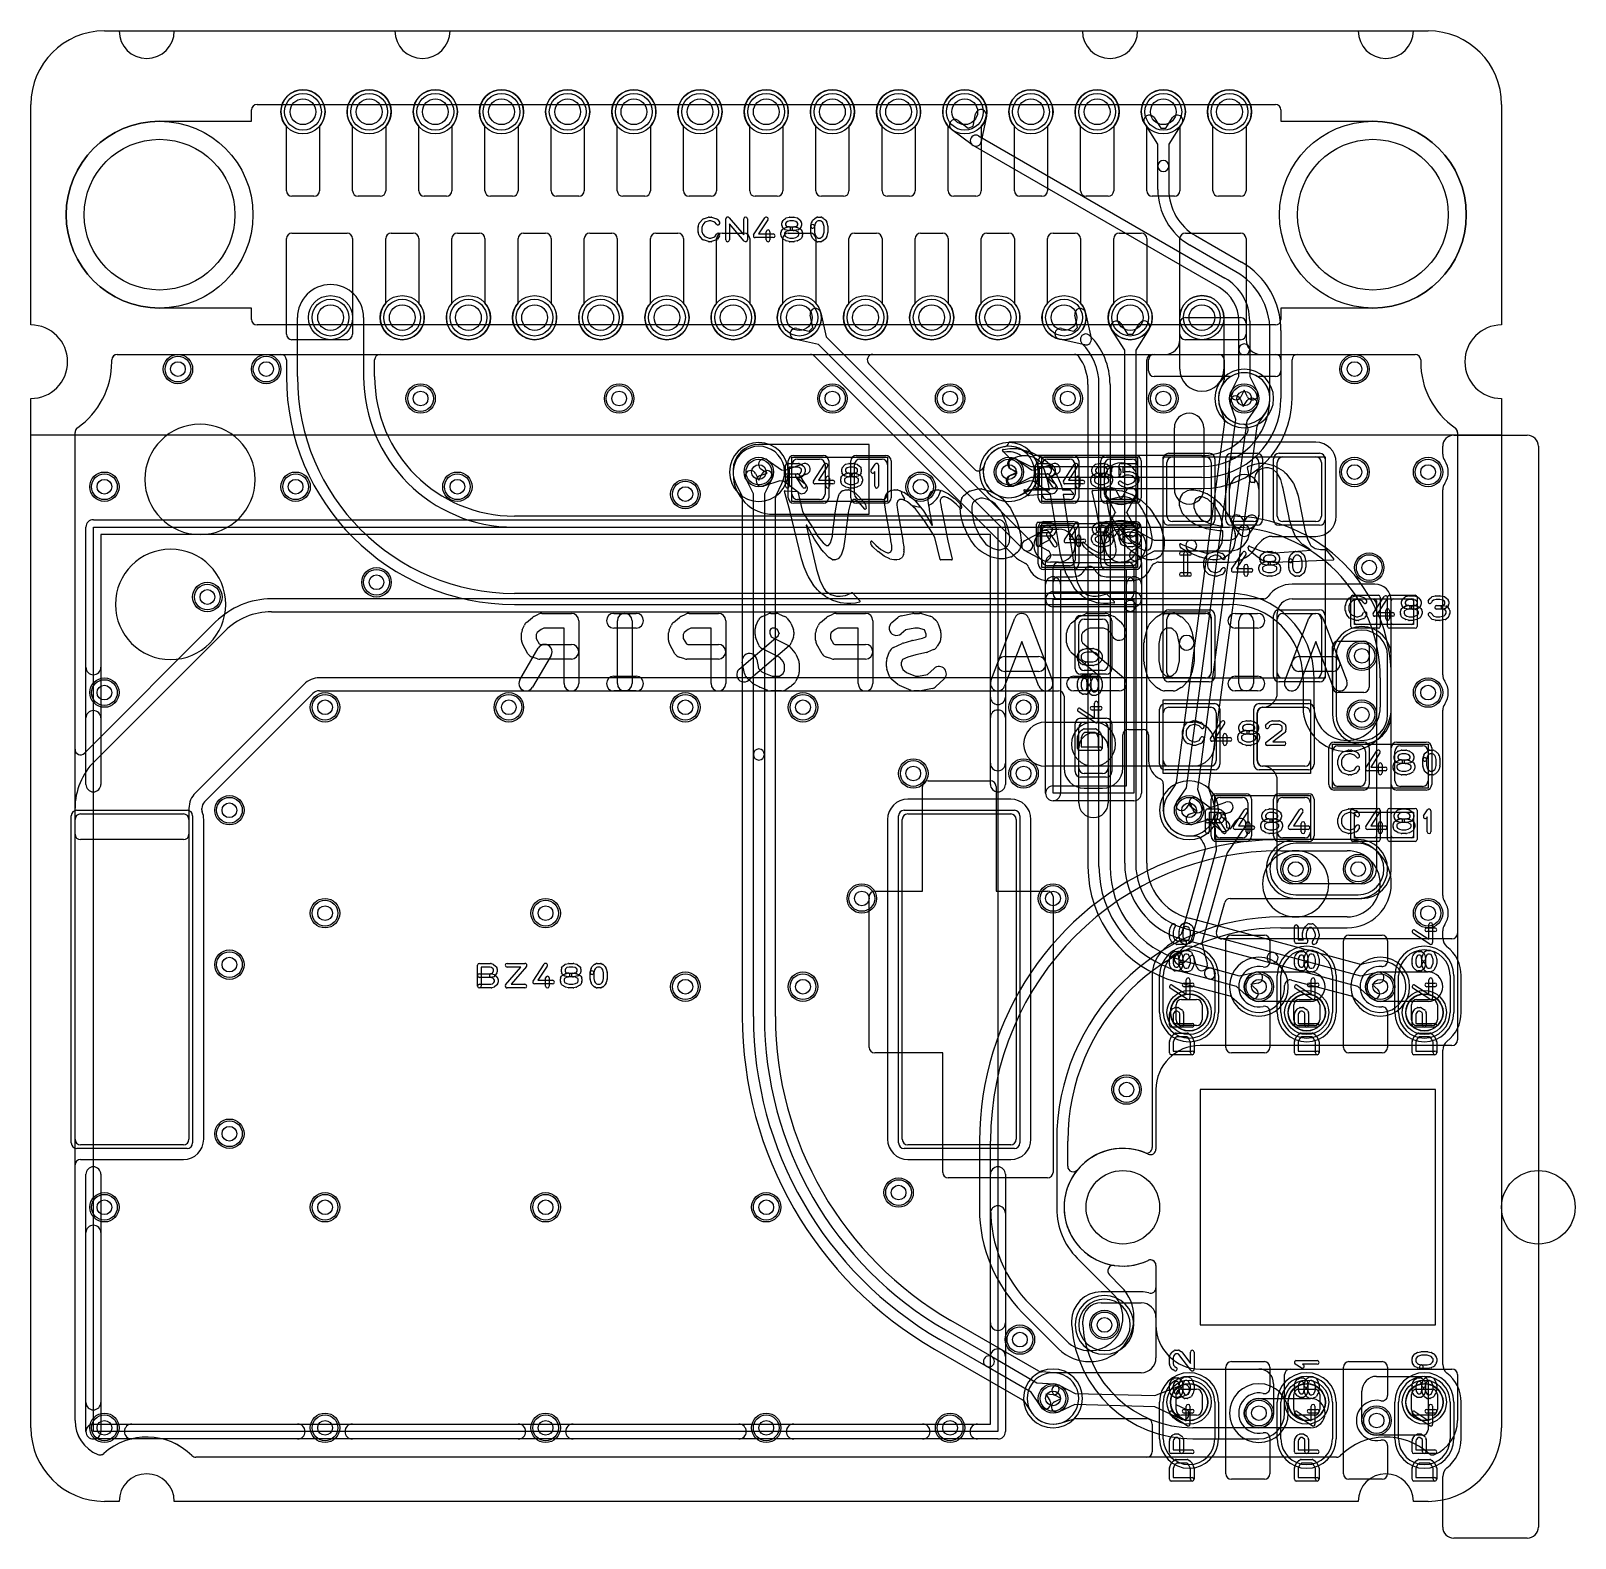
# Model space of a CAD drawing. Extents: x 0 to 21, y -0.5 to 20.
import ezdxf

# ---------------------------------------------------------------- set-up
doc = ezdxf.new("R2010")
doc.units = 0
for name, color, linetype in [('Hole', 1, 'CONTINUOUS'), ('L1', 3, 'CONTINUOUS'), ('L2', 3, 'CONTINUOUS'), ('L3', 3, 'CONTINUOUS'), ('L4', 3, 'CONTINUOUS'), ('MetalMask-A', 176, 'CONTINUOUS'), ('Outline', 7, 'CONTINUOUS'), ('PartsArea-A', 111, 'CONTINUOUS'), ('PartsArea-B', 111, 'CONTINUOUS'), ('PartsSilk-A', 221, 'CONTINUOUS'), ('PartsSilk-B', 221, 'CONTINUOUS'), ('Resist-A', 2, 'CONTINUOUS'), ('Resist-B', 2, 'CONTINUOUS'), ('Silk-A', 140, 'CONTINUOUS'), ('Silk-B', 140, 'CONTINUOUS')]:
    doc.layers.add(name, color=color, linetype=linetype)

msp = doc.modelspace()

# ---------------------------------------------------------------- linework, layer by layer
at = {"layer": 'Hole'}
for centre, radius in [((3.7, 18.9), 0.175), ((4.6, 18.9), 0.175), ((5.5, 18.9), 0.175), ((6.4, 18.9), 0.175), ((7.3, 18.9), 0.175), ((8.2, 18.9), 0.175), ((9.1, 18.9), 0.175), ((10, 18.9), 0.175), ((10.9, 18.9), 0.175), ((11.8, 18.9), 0.175), ((12.7, 18.9), 0.175), ((13.6, 18.9), 0.175), ((14.5, 18.9), 0.175), ((15.4, 18.9), 0.175), ((16.3, 18.9), 0.175), ((1.75, 17.5), 1.025), ((18.25, 17.5), 1.025), ((4.075, 16.1), 0.175), ((5.05, 16.1), 0.175), ((5.95, 16.1), 0.175), ((6.85, 16.1), 0.175), ((7.75, 16.1), 0.175), ((8.65, 16.1), 0.175), ((9.55, 16.1), 0.175), ((10.45, 16.1), 0.175), ((11.35, 16.1), 0.175), ((12.25, 16.1), 0.175), ((13.15, 16.1), 0.175), ((14.05, 16.1), 0.175), ((14.95, 16.1), 0.175), ((15.925, 16.1), 0.175), ((2, 15.4), 0.1), ((3.2, 15.4), 0.1), ((18, 15.4), 0.1), ((5.3, 15), 0.1), ((8, 15), 0.1), ((10.9, 15), 0.1), ((12.5, 15), 0.1), ((14.1, 15), 0.1), ((15.4, 15), 0.1), ((16.5, 15), 0.1), ((9.9, 14), 0.1), ((13.3, 14), 0.1), ((18, 14), 0.1), ((19, 14), 0.1), ((1, 13.8), 0.1), ((3.6, 13.8), 0.1), ((5.8, 13.8), 0.1), ((12.1, 13.8), 0.1), ((8.9, 13.7), 0.1), ((4.7, 12.5), 0.1), ((18.2, 12.7), 0.1), ((2.4, 12.3), 0.1), ((18.1, 11.5), 0.1), ((1, 11), 0.1), ((19, 11), 0.1), ((4, 10.8), 0.1), ((6.5, 10.8), 0.1), ((8.9, 10.8), 0.1), ((10.5, 10.8), 0.1), ((13.5, 10.8), 0.1), ((18.1, 10.7), 0.1), ((12, 9.9), 0.1), ((13.5, 9.9), 0.1), ((2.7, 9.4), 0.1), ((15.75, 9.4), 0.1), ((17.2, 8.6), 0.1), ((18.05, 8.6), 0.1), ((11.3, 8.2), 0.1), ((13.9, 8.2), 0.1), ((4, 8), 0.1), ((7, 8), 0.1), ((19, 8), 0.1), ((2.7, 7.3), 0.1), ((8.9, 7), 0.1), ((10.5, 7), 0.1), ((16.7, 7), 0.1), ((18.35, 7), 0.1), ((14.9, 5.6), 0.1), ((2.7, 5), 0.1), ((14.85, 4), 0.5), ((20.5, 4), 0.5), ((11.8, 4.2), 0.1), ((1, 4), 0.1), ((4, 4), 0.1), ((7, 4), 0.1), ((10, 4), 0.1), ((14.6, 2.4), 0.1), ((13.45, 2.2), 0.1), ((13.9, 1.4), 0.1), ((16.7, 1.2), 0.1), ((1, 1), 0.1), ((4, 1), 0.1), ((7, 1), 0.1), ((10, 1), 0.1), ((12.5, 1), 0.1), ((18.3, 1.1), 0.1)]:
    msp.add_circle(centre, radius, dxfattribs=at)
at = {"layer": 'L1'}
for p, q in [((3.475, 17.825), (3.475, 18.70157)), ((3.925, 18.70157), (3.925, 17.825)), ((4.375, 17.825), (4.375, 18.70157)), ((4.825, 18.70157), (4.825, 17.825)), ((5.275, 17.825), (5.275, 18.70157)), ((5.725, 18.70157), (5.725, 17.825)), ((6.175, 17.825), (6.175, 18.70157)), ((6.625, 18.70157), (6.625, 17.825)), ((7.075, 17.825), (7.075, 18.70157)), ((7.525, 18.70157), (7.525, 17.825)), ((7.975, 17.825), (7.975, 18.70157)), ((8.425, 18.70157), (8.425, 17.825)), ((8.875, 17.825), (8.875, 18.70157)), ((9.325, 18.70157), (9.325, 17.825)), ((9.775, 17.825), (9.775, 18.70157)), ((10.225, 18.70157), (10.225, 17.825)), ((10.675, 17.825), (10.675, 18.70157)), ((11.125, 18.70157), (11.125, 17.825)), ((11.575, 17.825), (11.575, 18.70157)), ((12.025, 18.70157), (12.025, 17.825)), ((12.475, 17.825), (12.475, 18.70157)), ((12.925, 18.70157), (12.925, 17.825)), ((13.375, 17.825), (13.375, 18.70157)), ((13.825, 18.70157), (13.825, 17.825)), ((14.275, 17.825), (14.275, 18.70157)), ((14.725, 18.70157), (14.725, 17.825)), ((15.175, 17.825), (15.175, 18.70157)), ((15.625, 18.70157), (15.625, 17.825)), ((16.075, 17.825), (16.075, 18.70157)), ((16.525, 18.70157), (16.525, 17.825)), ((3.85, 17.75), (3.55, 17.75)), ((4.75, 17.75), (4.45, 17.75)), ((5.65, 17.75), (5.35, 17.75)), ((6.55, 17.75), (6.25, 17.75)), ((7.45, 17.75), (7.15, 17.75)), ((8.35, 17.75), (8.05, 17.75)), ((9.25, 17.75), (8.95, 17.75)), ((10.15, 17.75), (9.85, 17.75)), ((11.05, 17.75), (10.75, 17.75)), ((11.95, 17.75), (11.65, 17.75)), ((12.85, 17.75), (12.55, 17.75)), ((13.75, 17.75), (13.45, 17.75)), ((14.65, 17.75), (14.35, 17.75)), ((15.55, 17.75), (15.25, 17.75)), ((16.45, 17.75), (16.15, 17.75)), ((3.55, 17.25), (4.3, 17.25)), ((4.9, 17.25), (5.2, 17.25)), ((5.8, 17.25), (6.1, 17.25)), ((6.7, 17.25), (7, 17.25)), ((7.6, 17.25), (7.9, 17.25)), ((8.5, 17.25), (8.8, 17.25)), ((9.4, 17.25), (9.7, 17.25)), ((10.3, 17.25), (10.6, 17.25)), ((11.2, 17.25), (11.5, 17.25)), ((12.1, 17.25), (12.4, 17.25)), ((13, 17.25), (13.3, 17.25)), ((13.9, 17.25), (14.2, 17.25)), ((14.8, 17.25), (15.1, 17.25)), ((15.7, 17.25), (16.45, 17.25)), ((3.475, 15.875), (3.475, 17.175)), ((4.375, 17.175), (4.375, 15.875)), ((4.825, 16.29843), (4.825, 17.175)), ((5.275, 17.175), (5.275, 16.29843)), ((5.725, 16.29843), (5.725, 17.175)), ((6.175, 17.175), (6.175, 16.29843)), ((6.625, 16.29843), (6.625, 17.175)), ((7.075, 17.175), (7.075, 16.29843)), ((7.525, 16.29843), (7.525, 17.175)), ((7.975, 17.175), (7.975, 16.29843)), ((8.425, 16.29843), (8.425, 17.175)), ((8.875, 17.175), (8.875, 16.29843)), ((9.325, 16.29843), (9.325, 17.175)), ((9.775, 17.175), (9.775, 16.29843)), ((10.225, 16.29843), (10.225, 17.175)), ((10.675, 17.175), (10.675, 16.29843)), ((11.125, 16.29843), (11.125, 17.175)), ((11.575, 17.175), (11.575, 16.29843)), ((12.025, 16.29843), (12.025, 17.175)), ((12.475, 17.175), (12.475, 16.29843)), ((12.925, 16.29843), (12.925, 17.175)), ((13.375, 17.175), (13.375, 16.29843)), ((13.825, 16.29843), (13.825, 17.175)), ((14.275, 17.175), (14.275, 16.29843)), ((14.725, 16.29843), (14.725, 17.175)), ((15.175, 17.175), (15.175, 16.29843)), ((15.625, 15.875), (15.625, 17.175)), ((16.525, 17.175), (16.525, 15.875)), ((10.58412, 15.91629), (10.63371, 15.96588)), ((10.63371, 15.96588), (10.59639, 16.13273)), ((10.74277, 16.16547), (10.81542, 15.84064)), ((15.625, 15.8), (15.625, 16.02503)), ((15.69997, 16.1), (16.45003, 16.1)), ((16.525, 16.02503), (16.525, 15.8)), ((4.3, 15.8), (3.55, 15.8)), ((10.70936, 15.73458), (10.38453, 15.80723)), ((10.41727, 15.95361), (10.58412, 15.91629)), ((10.81542, 15.84064), (13.60303, 13.05303)), ((16.45, 15.8), (15.7, 15.8)), ((1.175, 15.6), (10.60067, 15.6)), ((10.65426, 15.57748), (13.39087, 12.84087)), ((13.49697, 12.94697), (10.70936, 15.73458)), ((11.44933, 15.6), (18.825, 15.6)), ((15.27497, 15.6), (15.425, 15.6)), ((16.725, 15.6), (16.92503, 15.6)), ((1.1, 15.5), (1.1, 15.525)), ((12.83152, 14.03675), (11.3963, 15.47197)), ((15.2, 15.37497), (15.2, 15.52503)), ((17, 15.52503), (17, 15.37497)), ((18.9, 15.525), (18.9, 15.5)), ((16.29992, 15.3), (15.27497, 15.3)), ((16.92503, 15.3), (16.70008, 15.3)), ((0.6, 10.22843), (0.6, 14.53823)), ((15.55, 13.765), (15.55, 14.6)), ((15.95, 14.6), (15.95, 13.765)), ((19.4, 14.53823), (19.4, 7.72498)), ((11.4, 14.37504), (9.89996, 14.37504)), ((11.4, 13.42496), (11.4, 14.37504)), ((17.475, 14.40504), (13.3, 14.40504)), ((10.01455, 14.16395), (10.20545, 14.03056)), ((10.25561, 14.02314), (10.49801, 14.11141)), ((10.35, 13.7), (10.35, 14.1)), ((10.425, 14.175), (10.725, 14.175)), ((10.8, 14.1), (10.8, 13.7)), ((11.2, 13.7), (11.2, 14.1)), ((11.275, 14.175), (11.575, 14.175)), ((11.65, 14.1), (11.65, 13.7)), ((13.41455, 14.16395), (13.60545, 14.03056)), ((13.65561, 14.02314), (13.89801, 14.11141)), ((13.75, 13.7), (13.75, 14.1)), ((13.825, 14.175), (14.125, 14.175)), ((14.2, 14.1), (14.2, 13.7)), ((14.6, 13.7), (14.6, 14.1)), ((14.675, 14.175), (14.975, 14.175)), ((15.05, 14.1), (15.05, 13.7)), ((15.45, 13.4), (15.45, 14.13)), ((15.525, 14.205), (15.975, 14.205)), ((16.05, 14.13), (16.05, 13.4)), ((16.3, 13.4), (16.3, 14.13)), ((16.375, 14.205), (16.625, 14.205)), ((16.7, 14.13), (16.7, 13.4)), ((16.95, 13.4), (16.95, 14.13)), ((17.025, 14.205), (17.475, 14.205)), ((17.55, 14.13), (17.55, 13.4)), ((17.75004, 13.4), (17.75004, 14.13)), ((9.54996, 14.02504), (9.54996, 13.97496)), ((9.91552, 13.95247), (10.01079, 13.98359)), ((10.01079, 13.98359), (9.92863, 14.04099)), ((10.18345, 13.88219), (9.9621, 13.80989)), ((10.23362, 13.87476), (10.18345, 13.88219)), ((10.20545, 14.03056), (10.25561, 14.02314)), ((10.44002, 13.71999), (10.23362, 13.87476)), ((10.43015, 13.92707), (10.42852, 13.91608)), ((10.42852, 13.91608), (10.53, 13.83999)), ((10.54933, 13.97047), (10.43015, 13.92707)), ((13.31552, 13.95247), (13.41079, 13.98359)), ((13.41079, 13.98359), (13.32863, 14.04099)), ((13.58345, 13.88219), (13.3621, 13.80989)), ((13.63362, 13.87476), (13.58345, 13.88219)), ((13.60545, 14.03056), (13.65561, 14.02314)), ((13.84002, 13.71999), (13.63362, 13.87476)), ((13.83015, 13.92707), (13.82852, 13.91608)), ((13.82852, 13.91608), (13.93, 13.83999)), ((13.94933, 13.97047), (13.83015, 13.92707)), ((14.6, 13.78214), (14.6, 13.9)), ((15.05, 13.9), (15.05, 13.78214)), ((14.75, 13.44814), (14.62715, 13.675)), ((14.75905, 13.74642), (14.81945, 13.63489)), ((14.83055, 13.63489), (14.89095, 13.74642)), ((15.02285, 13.675), (14.9, 13.44814)), ((16.3, 13.41429), (16.3, 13.765)), ((16.7, 13.765), (16.7, 13.41429)), ((10.725, 13.625), (10.425, 13.625)), ((11.575, 13.625), (11.275, 13.625)), ((14.125, 13.625), (13.825, 13.625)), ((14.62715, 13.225), (14.75, 13.45186)), ((14.975, 13.625), (14.675, 13.625)), ((14.75, 13.45186), (14.75, 13.44814)), ((14.81945, 13.63489), (14.83055, 13.63489)), ((14.9, 13.45186), (15.02285, 13.225)), ((14.9, 13.44814), (14.9, 13.45186)), ((10.09996, 13.42496), (11.4, 13.42496)), ((13.825, 13.275), (14.125, 13.275)), ((14.675, 13.275), (14.975, 13.275)), ((14.81945, 13.26511), (14.75905, 13.15358)), ((14.83055, 13.26511), (14.81945, 13.26511)), ((14.89095, 13.15358), (14.83055, 13.26511)), ((15.975, 13.325), (15.525, 13.325)), ((16.43908, 13.15625), (16.33755, 13.29762)), ((16.625, 13.325), (16.375, 13.325)), ((16.45939, 13.38512), (16.5, 13.32857)), ((16.5, 13.32857), (16.54061, 13.38512)), ((16.66245, 13.29762), (16.56092, 13.15625)), ((17.475, 13.325), (17.025, 13.325)), ((13.51429, 13.06595), (13.75786, 13.19785)), ((13.82928, 13.06595), (13.71775, 13.00555)), ((13.75, 12.8), (13.75, 13.2)), ((13.865, 13.225), (13.975, 13.225)), ((14.2, 13.2), (14.2, 12.8)), ((14.6, 12.8), (14.6, 13.2)), ((14.6, 13), (14.6, 13.11786)), ((14.825, 13.225), (14.94286, 13.225)), ((15.09011, 13.00555), (14.97858, 13.06595)), ((15.05, 13.2), (15.05, 12.8)), ((15.05, 13.19785), (15.27686, 13.075)), ((15.05, 13.11786), (15.05, 13)), ((15.27686, 13.075), (15.77893, 13.075)), ((15.77893, 13.075), (16.3, 13.075)), ((16.68842, 13.01817), (16.73663, 13.06638)), ((16.87805, 13.12496), (17.475, 13.12496)), ((13.75786, 12.80215), (13.51429, 12.93405)), ((13.71775, 13.00555), (13.71775, 12.99445)), ((13.71775, 12.99445), (13.82928, 12.93405)), ((14.97858, 12.93405), (15.09011, 12.99445)), ((15.27686, 12.925), (15.05, 12.80215)), ((15.09011, 12.99445), (15.09011, 13.00555)), ((15.77893, 12.925), (15.27686, 12.925)), ((16.3, 12.925), (15.77893, 12.925)), ((13.44351, 12.80175), (13.52782, 12.75609)), ((14.125, 12.725), (13.825, 12.725)), ((13.975, 12.775), (13.865, 12.775)), ((14.975, 12.725), (14.675, 12.725)), ((14.94286, 12.775), (14.825, 12.775)), ((15.27037, 12.75087), (15.29814, 12.76591)), ((15.33386, 12.77496), (16.3, 12.77496)), ((13.825, 12.52496), (14.97504, 12.52496)), ((18.275, 12.47504), (17.15, 12.47504)), ((16.76268, 12.27504), (3.2728, 12.27504)), ((17.15, 12.275), (18.22503, 12.275)), ((18, 11.95), (18, 12.25)), ((18.025, 12.275), (18.275, 12.275)), ((18.3, 12.25), (18.3, 11.95)), ((18.3, 12.20003), (18.3, 8.6)), ((18.5, 11.95), (18.5, 12.25)), ((18.50004, 8.6), (18.50004, 12.25)), ((18.525, 12.275), (18.775, 12.275)), ((18.8, 12.25), (18.8, 11.95)), ((3.27279, 12.1), (15.97503, 12.1)), ((14.325, 12), (14.575, 12)), ((15.45, 11.27), (15.45, 12)), ((15.525, 12.075), (15.975, 12.075)), ((16.05, 12.02503), (16.05, 11.27497)), ((16.05, 12), (16.05, 11.27)), ((16.95, 11), (16.95, 12.075)), ((16.95, 11.27), (16.95, 12)), ((17.025, 12.075), (17.475, 12.075)), ((17.55, 12), (17.55, 11.27)), ((2.51263, 11.96017), (0.73983, 10.18737)), ((0.8636, 10.0636), (2.6364, 11.8364)), ((14.25, 11.375), (14.25, 11.925)), ((14.65, 11.925), (14.65, 11.375)), ((18.275, 11.925), (18.025, 11.925)), ((18.775, 11.925), (18.525, 11.925)), ((15.97503, 11.2), (3.92426, 11.2)), ((14.575, 11.3), (14.325, 11.3)), ((15.975, 11.195), (15.525, 11.195)), ((17.475, 11.195), (17.025, 11.195)), ((3.71213, 11.11213), (2.23787, 9.63787)), ((2.36164, 9.5141), (3.83589, 10.98835)), ((3.92425, 11.02495), (13.97496, 11.02496)), ((14.04996, 10.94996), (14.04996, 9.975)), ((15.4, 10.075), (15.4, 10.725)), ((15.475, 10.8), (16.045, 10.8)), ((16.12, 10.725), (16.12, 10.075)), ((16.675, 10.07497), (16.675, 10.72503)), ((16.68, 10.075), (16.68, 10.725)), ((16.74997, 10.8), (16.75, 10.8)), ((16.755, 10.8), (17.325, 10.8)), ((17.4, 10.725), (17.4, 10.075)), ((13.8, 10.6), (14.45, 10.6)), ((14.25, 9.975), (14.25, 10.525)), ((14.325, 10.6), (14.575, 10.6)), ((14.45, 10.6), (15.8, 10.6)), ((14.65, 10.525), (14.65, 9.975)), ((14.92504, 10.5), (15.12496, 10.5)), ((14.85004, 9.975), (14.85004, 10.425)), ((15.19996, 10.425), (15.19996, 10.075)), ((14.25, 9.5), (14.25, 10.25)), ((14.65, 10.25), (14.65, 9.5)), ((17.7, 9.8), (17.7, 10.2)), ((17.775, 10.275), (18.075, 10.275)), ((18.15, 10.2), (18.15, 9.8)), ((18.55, 9.8), (18.55, 10.2)), ((18.625, 10.275), (18.925, 10.275)), ((19, 10.2), (19, 9.8)), ((14.45, 10), (13.8, 10)), ((14.575, 9.9), (14.325, 9.9)), ((15.8, 10), (14.45, 10)), ((16.045, 10), (15.475, 10)), ((16.75, 10), (16.74997, 10)), ((17.325, 10), (16.755, 10)), ((12.125, 8.3), (12.125, 9.72503)), ((12.19997, 9.8), (13.05003, 9.8)), ((13.125, 9.72503), (13.125, 8.3)), ((14.325, 9.69996), (14.575, 9.69996)), ((15.39988, 9.75877), (15.39988, 9.4)), ((16.95, 8.6), (16.95, 9.8)), ((18.075, 9.725), (17.775, 9.725)), ((18.925, 9.725), (18.625, 9.725)), ((13.325, 9.55004), (11.925, 9.55004)), ((15.86864, 9.56101), (16.0561, 9.42289)), ((16.01918, 9.42931), (16.24901, 9.51178)), ((16.1, 9.1), (16.1, 9.5)), ((16.175, 9.575), (16.475, 9.575)), ((16.55, 9.5), (16.55, 9.1)), ((16.95, 9.1), (16.95, 9.5)), ((17.025, 9.575), (17.325, 9.575)), ((17.4, 9.5), (17.4, 9.1)), ((0.6, 9.07497), (0.6, 9.42721)), ((0.6, 4.925), (0.6, 9.275)), ((0.675, 9.35), (2.075, 9.35)), ((2.15, 9.42574), (2.15, 9.07497)), ((2.15, 9.275), (2.15, 4.925)), ((2.32504, 9.40492), (2.32504, 9.42574)), ((2.35004, 4.925), (2.35004, 9.275)), ((11.64996, 9.275), (11.64996, 4.925)), ((11.85, 4.925), (11.85, 9.275)), ((11.925, 9.35), (13.325, 9.35)), ((13.4, 9.275), (13.4, 4.925)), ((13.60004, 4.925), (13.60004, 9.275)), ((15.76434, 9.35209), (15.86034, 9.38081)), ((15.86034, 9.38081), (15.77966, 9.44025)), ((16.03039, 9.27511), (15.80732, 9.20839)), ((16.18196, 9.12631), (15.99346, 9.28154)), ((15.99346, 9.28154), (16.03039, 9.27511)), ((16.0561, 9.42289), (16.01918, 9.42931)), ((16.12442, 8.86259), (16.10036, 9.28727)), ((16.18119, 9.32809), (16.18016, 9.32212)), ((16.18016, 9.32212), (16.27732, 9.24211)), ((16.29967, 9.3706), (16.18119, 9.32809)), ((16.25012, 9.29575), (16.25764, 9.16305)), ((16.31139, 9.1481), (16.38675, 9.25743)), ((18, 9.05), (18, 9.35)), ((18.025, 9.375), (18.275, 9.375)), ((18.3, 9.35), (18.3, 9.05)), ((18.5, 9.05), (18.5, 9.35)), ((18.525, 9.375), (18.775, 9.375)), ((18.8, 9.35), (18.8, 9.05)), ((15.75001, 9.04996), (15.8415, 9.04996)), ((16.25764, 9.16305), (16.31139, 9.1481)), ((16.51025, 9.17231), (16.26884, 8.82208)), ((2.07503, 9), (0.67497, 9)), ((15.96967, 8.86645), (15.65282, 7.73684)), ((15.78129, 7.63927), (16.12442, 8.86259)), ((15.89509, 9.02744), (15.9055, 9.01703)), ((16.26884, 8.82208), (15.92571, 7.59874)), ((16.475, 9.025), (16.175, 9.025)), ((17.325, 9.025), (17.025, 9.025)), ((18.275, 9.025), (18.025, 9.025)), ((18.775, 9.025), (18.525, 9.025)), ((18.1, 8.4), (17.15, 8.4)), ((11.4, 6.17497), (11.4, 8.22503)), ((11.47497, 8.3), (12.125, 8.3)), ((13.125, 8.3), (13.82503, 8.3)), ((13.9, 8.22503), (13.9, 4.47497)), ((16.30701, 8.19996), (18.1, 8.19996)), ((16.12264, 7.74523), (16.23483, 8.14524)), ((15.6335, 7.70393), (15.53416, 7.60516)), ((15.57093, 7.43014), (15.78129, 7.63927)), ((15.92571, 7.59874), (15.99663, 7.31073)), ((19.32503, 7.65001), (16.19482, 7.65001)), ((15.77992, 7.42638), (15.67669, 7.32376)), ((15.81619, 7.41621), (15.77992, 7.42638)), ((15.85099, 7.27487), (15.81619, 7.41621)), ((15.25, 7.15), (15.25, 4.8124)), ((15.4, 6.65), (15.4, 7.15)), ((16.1, 7.15), (16.1, 6.65)), ((16.7, 7.2), (17.4, 7.2)), ((17, 6.65), (17, 7.15)), ((17.7, 7.15), (17.7, 6.65)), ((18.35, 7.2), (19, 7.2)), ((18.6, 6.65), (18.6, 7.15)), ((19.3, 7.15), (19.3, 6.65)), ((17.4, 6.8), (16.7, 6.8)), ((19, 6.8), (18.35, 6.8)), ((12.4, 6.1), (11.47497, 6.1)), ((12.4, 4.47497), (12.4, 6.1)), ((2.075, 4.85), (0.675, 4.85)), ((13.325, 4.85), (11.925, 4.85)), ((0.675, 4.64996), (2.075, 4.64996)), ((11.925, 4.64996), (13.325, 4.64996)), ((0.6, 1.1), (0.6, 4.57496)), ((13.82503, 4.4), (12.47497, 4.4)), ((15.3, 3.20939), (15.3, 1.95004)), ((15.1, 1.75004), (13.9, 1.75004)), ((18.3, 1.7), (18.92503, 1.7)), ((13.99409, 1.57648), (14.19959, 1.46693)), ((15.28648, 1.43755), (15.65533, 1.5857)), ((18.1, 1.1), (18.1, 1.5)), ((19, 1.62503), (19, 0.97497)), ((13.92111, 1.35467), (14.01196, 1.39698)), ((14.01196, 1.39698), (13.92353, 1.44412)), ((14.19552, 1.31699), (13.98443, 1.21869)), ((15.28242, 1.28761), (14.19552, 1.31699)), ((14.19959, 1.46693), (15.28648, 1.43755)), ((15.64274, 1.11976), (15.28242, 1.28761)), ((15.4, 0.85), (15.4, 1.35)), ((15.57201, 1.39058), (15.57016, 1.31904)), ((15.57016, 1.31904), (15.70608, 1.25572)), ((15.71123, 1.4465), (15.57201, 1.39058)), ((16.1, 1.35), (16.1, 0.85)), ((16.7, 1.4), (17.4, 1.4)), ((17, 0.85), (17, 1.35)), ((17.7, 1.35), (17.7, 0.85)), ((18.6, 0.85), (18.6, 1.35)), ((19.3, 1.35), (19.3, 0.85)), ((14.00267, 1.06535), (14.18688, 1.12186)), ((14.22423, 1.12496), (15.17503, 1.12496)), ((15.25, 1.04999), (15.25, 0.67497)), ((17.4, 1), (16.7, 1)), ((18.92503, 0.9), (18.3, 0.9)), ((15.17503, 0.6), (2.24348, 0.6))]:
    msp.add_line(p, q, dxfattribs=at)
for centre, radius in [((3.7, 18.9), 0.3), ((4.6, 18.9), 0.3), ((5.5, 18.9), 0.3), ((6.4, 18.9), 0.3), ((7.3, 18.9), 0.3), ((8.2, 18.9), 0.3), ((9.1, 18.9), 0.3), ((10, 18.9), 0.3), ((10.9, 18.9), 0.3), ((11.8, 18.9), 0.3), ((12.7, 18.9), 0.3), ((13.6, 18.9), 0.3), ((14.5, 18.9), 0.3), ((15.4, 18.9), 0.3), ((16.3, 18.9), 0.3), ((4.075, 16.1), 0.3), ((5.05, 16.1), 0.3), ((5.95, 16.1), 0.3), ((6.85, 16.1), 0.3), ((7.75, 16.1), 0.3), ((8.65, 16.1), 0.3), ((9.55, 16.1), 0.3), ((10.45, 16.1), 0.3), ((11.35, 16.1), 0.3), ((12.25, 16.1), 0.3), ((13.15, 16.1), 0.3), ((14.05, 16.1), 0.3), ((14.95, 16.1), 0.3), ((15.925, 16.1), 0.3), ((2, 15.4), 0.2), ((3.2, 15.4), 0.2), ((18, 15.4), 0.2), ((5.3, 15), 0.2), ((8, 15), 0.2), ((10.9, 15), 0.2), ((12.5, 15), 0.2), ((14.1, 15), 0.2), ((15.4, 15), 0.2), ((16.5, 15), 0.2), ((9.9, 14), 0.2), ((13.3, 14), 0.2), ((18, 14), 0.2), ((19, 14), 0.2), ((1, 13.8), 0.2), ((3.6, 13.8), 0.2), ((5.8, 13.8), 0.2), ((8.9, 13.7), 0.2), ((12.1, 13.8), 0.2), ((18.2, 12.7), 0.2), ((4.7, 12.5), 0.2), ((2.4, 12.3), 0.2), ((18.1, 11.5), 0.2), ((1, 11), 0.2), ((19, 11), 0.2), ((4, 10.8), 0.2), ((6.5, 10.8), 0.2), ((8.9, 10.8), 0.2), ((10.5, 10.8), 0.2), ((13.5, 10.8), 0.2), ((18.1, 10.7), 0.2), ((12, 9.9), 0.2), ((13.5, 9.9), 0.2), ((2.7, 9.4), 0.2), ((15.75, 9.4), 0.2), ((17.2, 8.6), 0.2), ((18.05, 8.6), 0.2), ((4, 8), 0.2), ((7, 8), 0.2), ((11.3, 8.2), 0.2), ((13.9, 8.2), 0.2), ((19, 8), 0.2), ((2.7, 7.3), 0.2), ((8.9, 7), 0.2), ((10.5, 7), 0.2), ((16.7, 7), 0.2), ((18.35, 7), 0.2), ((15.75, 6.65), 0.254), ((17.35, 6.65), 0.254), ((18.95, 6.65), 0.254), ((14.9, 5.6), 0.2), ((2.7, 5), 0.2), ((1, 4), 0.2), ((4, 4), 0.2), ((7, 4), 0.2), ((10, 4), 0.2), ((11.8, 4.2), 0.2), ((14.6, 2.4), 0.2), ((13.45, 2.2), 0.2), ((13.9, 1.4), 0.2), ((15.75, 1.35), 0.254), ((17.35, 1.35), 0.254), ((18.95, 1.35), 0.254), ((16.7, 1.2), 0.2), ((18.3, 1.1), 0.2), ((1, 1), 0.2), ((4, 1), 0.2), ((7, 1), 0.2), ((10, 1), 0.2), ((12.5, 1), 0.2)]:
    msp.add_circle(centre, radius, dxfattribs=at)
for centre, radius, start, end in [((3.7, 18.9), 0.3, -41.409429, -138.590571), ((4.6, 18.9), 0.3, -41.409429, -138.590571), ((5.5, 18.9), 0.3, -41.409429, -138.590571), ((6.4, 18.9), 0.3, -41.409429, -138.590571), ((7.3, 18.9), 0.3, -41.409429, -138.590571), ((8.2, 18.9), 0.3, -41.409429, -138.590571), ((9.1, 18.9), 0.3, -41.409429, -138.590571), ((10, 18.9), 0.3, -41.409429, -138.590571), ((10.9, 18.9), 0.3, -41.409429, -138.590571), ((11.8, 18.9), 0.3, -41.409429, -138.590571), ((12.7, 18.9), 0.3, -41.409429, -138.590571), ((13.6, 18.9), 0.3, -41.409429, -138.590571), ((14.5, 18.9), 0.3, -41.409429, -138.590571), ((15.4, 18.9), 0.3, -41.409429, -138.590571), ((16.3, 18.9), 0.3, -41.409429, -138.590571), ((3.55, 17.825), 0.075, 180, -90), ((3.85, 17.825), 0.075, -90, 0), ((4.45, 17.825), 0.075, 180, -90), ((4.75, 17.825), 0.075, -90, 0), ((5.35, 17.825), 0.075, 180, -90), ((5.65, 17.825), 0.075, -90, 0), ((6.25, 17.825), 0.075, 180, -90), ((6.55, 17.825), 0.075, -90, 0), ((7.15, 17.825), 0.075, 180, -90), ((7.45, 17.825), 0.075, -90, 0), ((8.05, 17.825), 0.075, 180, -90), ((8.35, 17.825), 0.075, -90, 0), ((8.95, 17.825), 0.075, 180, -90), ((9.25, 17.825), 0.075, -90, 0), ((9.85, 17.825), 0.075, 180, -90), ((10.15, 17.825), 0.075, -90, 0), ((10.75, 17.825), 0.075, 180, -90), ((11.05, 17.825), 0.075, -90, 0), ((11.65, 17.825), 0.075, 180, -90), ((11.95, 17.825), 0.075, -90, 0), ((12.55, 17.825), 0.075, 180, -90), ((12.85, 17.825), 0.075, -90, 0), ((13.45, 17.825), 0.075, 180, -90), ((13.75, 17.825), 0.075, -90, 0), ((14.35, 17.825), 0.075, 180, -90), ((14.65, 17.825), 0.075, -90, 0), ((15.25, 17.825), 0.075, 180, -90), ((15.55, 17.825), 0.075, -90, 0), ((16.15, 17.825), 0.075, 180, -90), ((16.45, 17.825), 0.075, -90, 0), ((3.55, 17.175), 0.075, 90, 180), ((4.3, 17.175), 0.075, 0, 90), ((4.9, 17.175), 0.075, 90, 180), ((5.2, 17.175), 0.075, 0, 90), ((5.8, 17.175), 0.075, 90, 180), ((6.1, 17.175), 0.075, 0, 90), ((6.7, 17.175), 0.075, 90, 180), ((7, 17.175), 0.075, 0, 90), ((7.6, 17.175), 0.075, 90, 180), ((7.9, 17.175), 0.075, 0, 90), ((8.5, 17.175), 0.075, 90, 180), ((8.8, 17.175), 0.075, 0, 90), ((9.4, 17.175), 0.075, 90, 180), ((9.7, 17.175), 0.075, 0, 90), ((10.3, 17.175), 0.075, 90, 180), ((10.6, 17.175), 0.075, 0, 90), ((11.2, 17.175), 0.075, 90, 180), ((11.5, 17.175), 0.075, 0, 90), ((12.1, 17.175), 0.075, 90, 180), ((12.4, 17.175), 0.075, 0, 90), ((13, 17.175), 0.075, 90, 180), ((13.3, 17.175), 0.075, 0, 90), ((13.9, 17.175), 0.075, 90, 180), ((14.2, 17.175), 0.075, 0, 90), ((14.8, 17.175), 0.075, 90, 180), ((15.1, 17.175), 0.075, 0, 90), ((15.7, 17.175), 0.075, 90, 180), ((16.45, 17.175), 0.075, 0, 90), ((5.05, 16.1), 0.3, 138.590571, 41.409429), ((5.95, 16.1), 0.3, 138.590571, 41.409429), ((6.85, 16.1), 0.3, 138.590571, 41.409429), ((7.75, 16.1), 0.3, 138.590571, 41.409429), ((8.65, 16.1), 0.3, 138.590571, 41.409429), ((9.55, 16.1), 0.3, 138.590571, 41.409429), ((10.45, 16.1), 0.3, 138.590571, 41.409429), ((10.66958, 16.1491), 0.075, 12.607528, -167.393385), ((11.35, 16.1), 0.3, 138.590571, 41.409429), ((12.25, 16.1), 0.3, 138.590571, 41.409429), ((13.15, 16.1), 0.3, 138.590571, 41.409429), ((14.05, 16.1), 0.3, 138.590571, 41.409429), ((14.95, 16.1), 0.3, 138.590571, 41.409429), ((15.69997, 16.02503), 0.07497, 90, 180), ((16.45003, 16.02503), 0.07497, 0, 90), ((3.55, 15.875), 0.075, 180, -90), ((4.3, 15.875), 0.075, -90, 0), ((10.4009, 15.88042), 0.075, 77.392472, -102.606615), ((15.425, 15.8), 0.2, -90, 0), ((15.7, 15.875), 0.075, 180, -90), ((16.45, 15.875), 0.075, -90, 0), ((16.725, 15.8), 0.2, 180, -90), ((1.175, 15.525), 0.075, 90, 180), ((10.60067, 15.525), 0.075, 45.005402, 90), ((10.60125, 15.52447), 0.07497, 45, 45.605253), ((11.44933, 15.525), 0.075, 90, -135), ((15.27497, 15.52503), 0.07497, 90, 180), ((16.92503, 15.52503), 0.07497, 0, 90), ((18.825, 15.525), 0.075, 0, 90), ((0, 15.5), 1.1, -54.937828, 0), ((15.27497, 15.37497), 0.07497, 180, -90), ((16.5, 15), 0.35004, 90, -90), ((16.5, 15), 0.35005, 61.915863, 118.084137), ((16.5, 15), 0.35004, -90, 90), ((16.92503, 15.37497), 0.07497, -90, 0), ((20, 15.5), 1.1, 180, -125.062172), ((16.29992, 15.37497), 0.07497, -90, -61.917173), ((16.70008, 15.37497), 0.07497, -118.082827, -90), ((15.75, 14.6), 0.2, 0, 180), ((0.675, 14.53823), 0.075, 135, 180), ((0.67498, 14.53825), 0.07498, 125.061512, 135), ((19.32502, 14.53826), 0.07497, 45, 54.934097), ((19.32499, 14.53823), 0.07501, 0, 45), ((9.89996, 14.02504), 0.35, 90, 180), ((13.3, 14), 0.35004, 99.994326, 167.741763), ((13.22624, 14.41856), 0.07497, -80.006188, -71.562634), ((13.22623, 14.41859), 0.075, -71.562635, -18.437365), ((13.22626, 14.41858), 0.07497, -18.437366, -10.404643), ((17.475, 14.13), 0.27504, 0, 90), ((9.97159, 14.10247), 0.075, 55.055543, -124.942186), ((10.425, 14.1), 0.075, 90, 180), ((10.52367, 14.04094), 0.075, -69.99209, 110.009615), ((10.725, 14.1), 0.075, 0, 90), ((11.275, 14.1), 0.075, 90, 180), ((11.575, 14.1), 0.075, 0, 90), ((12.88458, 14.08977), 0.07497, -18.437366, -11.892988), ((13.37159, 14.10247), 0.075, 55.055543, -124.942186), ((13.825, 14.1), 0.075, 90, 180), ((13.92367, 14.04094), 0.075, -69.99209, 110.009615), ((14.125, 14.1), 0.075, 0, 90), ((14.675, 14.1), 0.075, 90, 180), ((14.825, 13.9), 0.225, 0, 180), ((14.975, 14.1), 0.075, 0, 90), ((15.525, 14.13), 0.075, 90, 180), ((15.975, 14.13), 0.075, 0, 90), ((16.375, 14.13), 0.075, 90, 180), ((16.625, 14.13), 0.075, 0, 90), ((17.025, 14.13), 0.075, 90, 180), ((17.475, 14.13), 0.075, 0, 90), ((10.09996, 13.97496), 0.55, 180, -90), ((9.93881, 13.88118), 0.075, 108.091893, -71.911453), ((12.88455, 14.08978), 0.075, -135, -18.437365), ((13.33881, 13.88118), 0.075, 108.091893, -71.911453), ((16.5, 13.765), 0.2, 0, 180), ((10.425, 13.7), 0.075, 180, -90), ((10.48501, 13.77999), 0.075, -126.863786, 53.136308), ((10.725, 13.7), 0.075, -90, 0), ((11.275, 13.7), 0.075, 180, -90), ((11.575, 13.7), 0.075, -90, 0), ((13.825, 13.7), 0.075, 180, -90), ((13.88501, 13.77999), 0.075, -126.863786, 53.136308), ((14.125, 13.7), 0.075, -90, 0), ((14.825, 13.78214), 0.225, 180, 0), ((14.675, 13.7), 0.075, 180, -90), ((14.6931, 13.71071), 0.075, 28.434252, -151.56321), ((14.9569, 13.71071), 0.075, -28.434252, 151.56321), ((14.975, 13.7), 0.075, -90, 0), ((15.75, 13.765), 0.2, 180, 0), ((13.825, 13.2), 0.075, 90, 180), ((14.125, 13.2), 0.075, 0, 90), ((14.825, 13.11786), 0.225, 0, 180), ((14.675, 13.2), 0.075, 90, 180), ((14.975, 13.2), 0.075, 0, 90), ((15.525, 13.4), 0.075, 180, -90), ((15.975, 13.4), 0.075, -90, 0), ((16.5, 13.41429), 0.2, 180, 0), ((16.375, 13.4), 0.075, 180, -90), ((16.39847, 13.34137), 0.075, 35.684205, -144.31461), ((16.5, 13.2), 0.075, 0, 180), ((16.60153, 13.34137), 0.075, -35.684205, 144.31461), ((16.625, 13.4), 0.075, -90, 0), ((17.025, 13.4), 0.075, 180, -90), ((17.475, 13.4), 0.27504, -90, 0), ((17.475, 13.4), 0.075, -90, 0), ((13.55, 13), 0.075, 118.434252, -118.434252), ((13.55, 13), 0.075, -135, 45), ((13.865, 13), 0.225, 90, -90), ((13.79357, 13.1319), 0.075, -61.565748, 118.43679), ((13.975, 13), 0.225, -90, 90), ((14.825, 13), 0.225, 90, -90), ((14.6931, 13.18929), 0.075, 151.565748, -28.43679), ((14.9569, 13.18929), 0.075, -151.565748, 28.43679), ((15.01429, 13.1319), 0.075, 61.565748, -118.43679), ((14.94286, 13), 0.225, -90, 90), ((15.77893, 13), 0.075, 90, -90), ((15.77893, 13), 0.075, -90, 90), ((16.3, 13.2), 0.125, -90, 0), ((16.3, 13.2), 0.275, -90, 0), ((16.5, 13.2), 0.075, -144.315795, -35.684205), ((16.87805, 12.92496), 0.2, 90, 135), ((13.55, 13), 0.22504, -135, -118.436119), ((13.79357, 12.8681), 0.075, -118.434252, 61.56321), ((14.825, 13), 0.225, 180, 0), ((15.01429, 12.8681), 0.075, 118.434252, -61.56321), ((16.3, 13.2), 0.42504, -90, -28.015077), ((16.74142, 12.96515), 0.07497, 134.989192, 151.989101), ((13.40781, 12.73583), 0.07497, 61.561552, 62.142859), ((13.49278, 12.68981), 0.07497, 18.340693, 62.136102), ((13.825, 12.80001), 0.27505, -161.646075, -90), ((13.825, 12.8), 0.075, 180, -90), ((14.125, 12.8), 0.075, -90, 0), ((14.675, 12.8), 0.075, 180, -90), ((14.975, 12.8), 0.075, -90, 0), ((14.97498, 12.8), 0.27504, -89.987501, -19.413919), ((15.30543, 12.68457), 0.075, 117.870264, 161.328293), ((15.33384, 12.69999), 0.07497, 89.984715, 118.438448), ((17.15, 12.07499), 0.40005, 90, 144.535246), ((18.275, 12.25), 0.22504, 0, 90), ((3.2728, 11.2), 1.07504, 90, 135), ((16.76268, 12.35004), 0.075, -90, -45), ((16.7627, 12.35002), 0.07497, -45, -34.923777), ((17.15, 12.075), 0.2, 90, 180), ((18.025, 12.25), 0.025, 90, 180), ((18.22503, 12.20003), 0.07497, 0, 90), ((18.275, 12.25), 0.025, 0, 90), ((18.525, 12.25), 0.025, 90, 180), ((18.775, 12.25), 0.025, 0, 90), ((3.2728, 11.2), 0.9, 90.000637, 135), ((14.325, 11.925), 0.075, 90, 180), ((14.575, 11.925), 0.075, 0, 90), ((15.525, 12), 0.075, 90, 180), ((15.975, 12), 0.075, 0, 90), ((15.97503, 12.02503), 0.07497, 0, 90), ((17.025, 12), 0.075, 90, 180), ((17.475, 12), 0.075, 0, 90), ((18.025, 11.95), 0.025, 180, -90), ((18.275, 11.95), 0.025, -90, 0), ((18.525, 11.95), 0.025, 180, -90), ((18.775, 11.95), 0.025, -90, 0), ((14.325, 11.375), 0.075, 180, -90), ((14.575, 11.375), 0.075, -90, 0), ((3.92426, 10.9), 0.3, 90, 135), ((15.525, 11.27), 0.075, 180, -90), ((15.975, 11.27), 0.075, -90, 0), ((15.97503, 11.27497), 0.07497, -90, 0), ((17.025, 11.27), 0.075, 180, -90), ((17.475, 11.27), 0.075, -90, 0), ((3.92425, 10.89999), 0.12496, 90, 135), ((13.97496, 10.94996), 0.075, 0, 90), ((16.75, 11), 0.2, -90, 0), ((15.475, 10.725), 0.075, 90, 180), ((16.045, 10.725), 0.075, 0, 90), ((16.74997, 10.72503), 0.07497, 90, 180), ((16.755, 10.725), 0.075, 90, 180), ((17.325, 10.725), 0.075, 0, 90), ((13.8, 10.3), 0.3, 90, -90), ((14.45, 10.3), 0.3, 90, -90), ((14.325, 10.525), 0.075, 90, 180), ((14.45, 10.3), 0.3, -90, 90), ((14.575, 10.525), 0.075, 0, 90), ((14.92504, 10.425), 0.075, 90, 180), ((15.12496, 10.425), 0.075, 0, 90), ((15.8, 10.3), 0.3, -90, 90), ((14.45, 10.25), 0.2, 0, 180), ((0.675, 10.22843), 0.075, 180, -45), ((0.67502, 10.22841), 0.07497, -45, -44.162323), ((1.5, 9.4272), 1.07504, 135, 135.837415), ((17.775, 10.2), 0.075, 90, 180), ((18.075, 10.2), 0.075, 0, 90), ((18.625, 10.2), 0.075, 90, 180), ((18.925, 10.2), 0.075, 0, 90), ((1.5, 9.42721), 0.9, 135.00045, 180), ((14.325, 9.975), 0.27504, 180, -90), ((14.325, 9.975), 0.075, 180, -90), ((14.575, 9.975), 0.27504, -90, 0), ((14.575, 9.975), 0.075, -90, 0), ((15.475, 10.07499), 0.27504, 179.997917, -115.39671), ((15.475, 10.075), 0.075, 180, -90), ((16.045, 10.075), 0.075, -90, 0), ((16.74997, 10.07497), 0.07497, 180, -90), ((16.755, 10.075), 0.075, 180, -90), ((16.75, 9.8), 0.2, 0, 90), ((17.325, 10.075), 0.075, -90, 0), ((12.19997, 9.72503), 0.07497, 90, 180), ((13.05003, 9.72503), 0.07497, 0, 90), ((15.32489, 9.75881), 0.07497, 32.636495, 64.604018), ((15.32491, 9.75877), 0.07497, 0, 32.670481), ((17.775, 9.8), 0.075, 180, -90), ((18.075, 9.8), 0.075, -90, 0), ((18.625, 9.8), 0.075, 180, -90), ((18.925, 9.8), 0.075, -90, 0), ((2.45, 9.42574), 0.3, 135, 180), ((2.45, 9.42574), 0.12496, 135, 180), ((11.925, 9.275), 0.27504, 90, 180), ((13.325, 9.275), 0.27504, 0, 90), ((14.45, 9.5), 0.2, 180, 0), ((15.82415, 9.50063), 0.075, 53.615972, -126.381832), ((16.175, 9.5), 0.075, 90, 180), ((16.27434, 9.44119), 0.075, -70.260354, 109.738352), ((16.475, 9.5), 0.075, 0, 90), ((17.025, 9.5), 0.075, 90, 180), ((17.325, 9.5), 0.075, 0, 90), ((0.675, 9.275), 0.075, 90, 180), ((2.075, 9.275), 0.075, 0, 90), ((2.40001, 9.40491), 0.07497, 179.992358, -157.831033), ((2.075, 9.27501), 0.27504, -0.002083, 21.681102), ((11.925, 9.275), 0.075, 90, 180), ((13.325, 9.275), 0.075, 0, 90), ((15.32501, 9.39619), 0.07497, 0.512033, 2.913167), ((15.75001, 9.4), 0.35004, -179.486033, -90), ((15.78583, 9.28024), 0.075, 106.651679, -73.347417), ((16.17524, 9.29151), 0.075, 3.240852, -176.756873), ((16.22964, 9.18421), 0.075, -129.471072, 50.528723), ((16.4485, 9.21487), 0.075, -34.575807, 145.42179), ((18.025, 9.35), 0.025, 90, 180), ((18.275, 9.35), 0.025, 0, 90), ((18.525, 9.35), 0.025, 90, 180), ((18.775, 9.35), 0.025, 0, 90), ((0.67497, 9.07497), 0.07497, 180, -90), ((2.07503, 9.07497), 0.07497, -90, 0), ((15.8415, 8.97496), 0.075, 45.005402, 90), ((16.175, 9.1), 0.075, 180, -90), ((16.475, 9.1), 0.075, -90, 0), ((17.025, 9.1), 0.075, 180, -90), ((17.325, 9.1), 0.075, -90, 0), ((18.025, 9.05), 0.025, 180, -90), ((18.275, 9.05), 0.025, -90, 0), ((18.525, 9.05), 0.025, 180, -90), ((18.775, 9.05), 0.025, -90, 0), ((15.84208, 8.97443), 0.07497, 45, 45.605253), ((15.85249, 8.96402), 0.07497, 22.857381, 45), ((16.17505, 9.09998), 0.27508, -157.144926, -142.460618), ((15.89749, 8.8867), 0.07497, -15.671391, 37.537839), ((17.15, 8.6), 0.2, 180, -90), ((18.1, 8.6), 0.2, -90, 0), ((18.1, 8.6), 0.40004, -90, 0), ((11.47497, 8.22503), 0.07497, 90, 180), ((13.82503, 8.22503), 0.07497, 0, 90), ((16.30701, 8.12499), 0.07497, 90, 164.328609), ((15.75, 7.15), 0.5, 117.860693, 180), ((15.4813, 7.65832), 0.07497, -62.136102, -45.162127), ((15.58064, 7.75709), 0.07497, -45.162127, -15.671391), ((16.19482, 7.72498), 0.07497, 164.328609, -90), ((19.32503, 7.72498), 0.07497, -90, 0), ((15.75, 7.15), 0.35, 0, 180), ((15.62381, 7.37695), 0.075, 134.832548, -45.169044), ((17.35, 7.15), 0.35, 0, 180), ((18.95, 7.15), 0.35, 0, 180), ((15.92381, 7.2928), 0.075, -166.167583, 13.832872), ((16.7, 7), 0.2, 90, -90), ((17.4, 7), 0.2, -90, 90), ((18.35, 7), 0.2, 90, -90), ((19, 7), 0.2, -90, 90), ((15.75, 6.65), 0.35, 180, 0), ((17.35, 6.65), 0.35, 180, 0), ((18.95, 6.65), 0.35, 180, 0), ((11.47497, 6.17497), 0.07497, 180, -90), ((0.675, 4.925), 0.075, 180, -90), ((2.075, 4.925), 0.27504, -90, 0), ((2.075, 4.925), 0.075, -90, 0), ((11.925, 4.925), 0.27504, 180, -90), ((11.925, 4.925), 0.075, 180, -90), ((13.325, 4.925), 0.27504, -90, 0), ((13.325, 4.925), 0.075, -90, 0), ((0.675, 4.57496), 0.075, 90, 180), ((14.84999, 4), 0.80004, 68.19367, -64.623575), ((15.17503, 4.8124), 0.07497, -111.805667, 0), ((12.47497, 4.47497), 0.07497, 180, -90), ((13.82503, 4.47497), 0.07497, -90, 0), ((15.22499, 3.20941), 0.07497, 108.437366, 115.375619), ((15.225, 3.20938), 0.075, 18.437365, 108.437365), ((15.22503, 3.20939), 0.07497, 0, 18.437366), ((14.6, 2.4), 0.35004, 90, -90), ((14.6, 2.4), 0.35004, -90, 90), ((15.1, 1.95004), 0.2, -90, 0), ((13.9, 1.4), 0.35004, 90, -73.410659), ((15.75, 1.35), 0.35, 0, 180), ((17.35, 1.35), 0.35, 0, 180), ((18.3, 1.5), 0.2, 90, 180), ((18.95, 1.35), 0.35, 0, 180), ((18.92503, 1.62503), 0.07497, 0, 90), ((13.95881, 1.5103), 0.075, 61.938299, -118.062532), ((15.68328, 1.5161), 0.075, -68.12057, 111.882293), ((13.95277, 1.28668), 0.075, 114.969357, -65.030633), ((16.7, 1.2), 0.2, 90, -90), ((17.4, 1.2), 0.2, -90, 90), ((1.10001, 1.10002), 0.50001, -179.997708, -112.250181), ((14.02134, 0.99268), 0.07497, 106.394716, 106.58578), ((13.93666, 1.28049), 0.22504, -73.604856, -72.942758), ((14.20887, 1.05019), 0.07497, 88.486532, 107.057215), ((14.2241, 1.64166), 0.5167, -91.469426, -89.987802), ((14.22423, 1.04999), 0.07497, 90, 90.015285), ((15.17503, 1.04999), 0.07497, 0, 90), ((15.67441, 1.18774), 0.075, -114.979508, 65.021404), ((18.3, 1.1), 0.2, 180, -90), ((1.57499, -0.00002), 0.87502, 45.302346, 131.963997), ((15.75, 0.85), 0.35, 180, 0), ((17.35, 0.85), 0.35, 180, 0), ((18.95, 0.85), 0.35, 180, 0), ((18.92503, 0.97497), 0.07497, -90, 0), ((0.93974, 0.70635), 0.07497, -112.806222, -108.437366), ((0.93975, 0.70638), 0.075, -108.437365, -48.037204), ((15.17503, 0.67497), 0.07497, -90, 0), ((2.24348, 0.675), 0.075, -135, -90)]:
    msp.add_arc(centre, radius, start, end, dxfattribs=at)
at = {"layer": 'L2'}
for p, q in [((12.61036, 18.77973), (12.74745, 18.67754)), ((12.74745, 18.67754), (12.81294, 18.70255)), ((12.81294, 18.70255), (12.84699, 18.87013)), ((12.99399, 18.84025), (12.92438, 18.49768)), ((15.325, 18.45822), (15.14669, 18.73928)), ((15.27335, 18.81964), (15.36495, 18.67526)), ((15.43505, 18.67526), (15.52665, 18.81964)), ((15.65331, 18.73928), (15.475, 18.45822)), ((12.80092, 18.45061), (12.52072, 18.65947)), ((12.8875, 18.57227), (16.2375, 16.63815)), ((15.36495, 18.67526), (15.43505, 18.67526)), ((16.1625, 16.50824), (12.8125, 18.44237)), ((15.325, 18.16169), (15.325, 18.45822)), ((15.475, 18.45822), (15.475, 18.16169)), ((15.325, 17.84338), (15.325, 18.16169)), ((15.475, 18.16169), (15.475, 17.84338)), ((16.3875, 16.72476), (15.7625, 17.08561)), ((15.8375, 17.21551), (16.4625, 16.85467)), ((3.625, 15.3), (3.625, 16.1)), ((4.525, 16.1), (4.525, 15.3)), ((15.625, 15.4), (15.625, 16.1)), ((16.225, 16.1), (16.225, 15.4)), ((16.425, 15.66679), (16.425, 16.05359)), ((16.575, 16.05359), (16.575, 15.66679)), ((16.85, 15), (16.85, 15.92369)), ((17, 15.92369), (17, 15)), ((1.17497, 15.6), (3.39999, 15.6)), ((4.75001, 15.6), (16.15188, 15.6)), ((16.425, 15.29766), (16.425, 15.66679)), ((16.575, 15.66679), (16.575, 15.29766)), ((17.22501, 15.6), (18.82503, 15.6)), ((1.1, 15.5), (1.1, 15.52503)), ((3.47496, 15.52503), (3.47496, 15.3)), ((4.67504, 15.3), (4.67504, 15.52503)), ((16.22685, 15.52503), (16.22685, 15.25427)), ((17.15004, 15), (17.15004, 15.52503)), ((18.9, 15.52503), (18.9, 15.5)), ((16.21896, 15.2208), (16.1868, 15.15634)), ((16.32104, 15.08929), (16.425, 15.29766)), ((16.575, 15.29766), (16.67896, 15.08929)), ((16.5, 15.112), (16.45526, 15.02233)), ((16.54474, 15.02233), (16.5, 15.112)), ((0.6, 1.1), (0.6, 14.53823)), ((19.39208, 14.57178), (19.39209, 14.57176)), ((19.4, 14.53823), (19.4, 6.27497)), ((13.61721, 14.23293), (13.45628, 14.31322)), ((13.38929, 14.17896), (13.59766, 14.075)), ((13.59766, 14.075), (14.75249, 14.075)), ((15.925, 14.22504), (13.65068, 14.22504)), ((14.75249, 14.075), (15.925, 14.075)), ((13.412, 14), (13.32233, 14.04474)), ((13.32233, 13.95526), (13.412, 14)), ((13.59766, 13.925), (13.38929, 13.82104)), ((14.75249, 13.925), (13.59766, 13.925)), ((15.925, 13.925), (14.75249, 13.925)), ((13.45628, 13.68678), (13.61721, 13.76707)), ((13.65068, 13.77496), (15.925, 13.77496)), ((16.3, 13.40004), (6.575, 13.40004)), ((6.575, 13.25), (16.3, 13.25)), ((16.3, 12.35), (6.575, 12.35)), ((6.575, 12.19996), (16.3, 12.19996)), ((17.7, 11.07497), (17.7, 11.62503)), ((17.77497, 11.7), (18.12503, 11.7)), ((18.2, 11.62503), (18.2, 11.07497)), ((17.29996, 11.2), (17.29996, 10.8)), ((17.45, 10.8), (17.45, 11.2)), ((18.35, 11.2), (18.35, 10.8)), ((18.50004, 10.8), (18.50004, 11.2)), ((18.12503, 11), (17.77497, 11)), ((17.9, 9.00004), (17, 9.00004)), ((17, 8.85), (17.2, 8.85)), ((17.2, 8.85), (17.9, 8.85)), ((17.2, 7.95), (17, 7.95)), ((17, 7.79996), (17.9, 7.79996)), ((17.9, 7.95), (17.2, 7.95)), ((19.32503, 6.2), (15.9, 6.2)), ((15.3, 5.6), (15.3, 4.79057)), ((12.89996, 4.9), (12.89996, 3.9799)), ((13.05, 3.9799), (13.05, 4.9)), ((13.95, 4.9), (13.95, 3.9799)), ((14.10004, 4.5568), (14.10004, 4.9)), ((14.22825, 3.30815), (14.7182, 2.8182)), ((15.3, 3.20943), (15.3, 2.4)), ((14.82429, 2.92429), (14.66687, 3.08171)), ((13.48576, 2.56566), (13.97571, 2.07571)), ((14.0818, 2.1818), (13.59185, 2.67175)), ((15.9, 1.8), (19.32503, 1.8)), ((19.4, 1.72503), (19.4, 1.1)), ((17.75651, 0.6), (2.24348, 0.6))]:
    msp.add_line(p, q, dxfattribs=at)
for centre, radius in [((12.7, 18.9), 0.3), ((15.4, 18.9), 0.3), ((4.075, 16.1), 0.3), ((15.925, 16.1), 0.3), ((2, 15.4), 0.2), ((3.2, 15.4), 0.2), ((18, 15.4), 0.2), ((5.3, 15), 0.2), ((8, 15), 0.2), ((10.9, 15), 0.2), ((12.5, 15), 0.2), ((14.1, 15), 0.2), ((15.4, 15), 0.2), ((16.5, 15), 0.2), ((13.3, 14), 0.2), ((18, 14), 0.2), ((19, 14), 0.2), ((1, 13.8), 0.2), ((3.6, 13.8), 0.2), ((5.8, 13.8), 0.2), ((8.9, 13.7), 0.2), ((12.1, 13.8), 0.2), ((18.2, 12.7), 0.2), ((4.7, 12.5), 0.2), ((2.4, 12.3), 0.2), ((18.1, 11.5), 0.2), ((1, 11), 0.2), ((19, 11), 0.2), ((4, 10.8), 0.2), ((6.5, 10.8), 0.2), ((8.9, 10.8), 0.2), ((10.5, 10.8), 0.2), ((13.5, 10.8), 0.2), ((18.1, 10.7), 0.2), ((12, 9.9), 0.2), ((13.5, 9.9), 0.2), ((2.7, 9.4), 0.2), ((17.2, 8.6), 0.2), ((18.05, 8.6), 0.2), ((4, 8), 0.2), ((7, 8), 0.2), ((11.3, 8.2), 0.2), ((13.9, 8.2), 0.2), ((19, 8), 0.2), ((2.7, 7.3), 0.2), ((8.9, 7), 0.2), ((10.5, 7), 0.2), ((14.9, 5.6), 0.2), ((2.7, 5), 0.2), ((1, 4), 0.2), ((4, 4), 0.2), ((7, 4), 0.2), ((10, 4), 0.2), ((11.8, 4.2), 0.2), ((14.6, 2.4), 0.2), ((13.45, 2.2), 0.2), ((18.3, 1.1), 0.2), ((1, 1), 0.2), ((4, 1), 0.2), ((7, 1), 0.2), ((10, 1), 0.2), ((12.5, 1), 0.2)]:
    msp.add_circle(centre, radius, dxfattribs=at)
for centre, radius, start, end in [((12.92049, 18.85519), 0.075, -11.489712, 168.51358), ((12.56554, 18.7196), 0.075, 53.299706, -126.7009), ((15.21002, 18.77946), 0.075, 32.393266, -147.607741), ((15.58998, 18.77946), 0.075, -32.393266, 147.607741), ((12.85, 18.50732), 0.075, 59.999272, -119.999956), ((12.85, 18.50732), 0.075, -130.874741, -7.38464), ((15.4, 18.16169), 0.075, 0, 180), ((15.4, 18.16169), 0.075, 180, 0), ((16.2, 17.84338), 0.875, 180, -120.000012), ((16.2, 17.84338), 0.725, 180, -119.999937), ((15.925, 15.92369), 1.075, 0, 60.000072), ((15.9, 16.05358), 0.675, 0.000849, 60.000227), ((15.925, 15.92369), 0.925, 0, 59.999892), ((4.075, 16.1), 0.45, 0, 180), ((15.925, 16.1), 0.3, 0, 180), ((15.9, 16.05358), 0.525, 0.001091, 59.999818), ((1.17497, 15.52503), 0.07497, 90, 180), ((3.39999, 15.52503), 0.07497, 0, 90), ((4.75001, 15.52503), 0.07497, 90, 180), ((16.15188, 15.52503), 0.07497, 0, 90), ((16.5, 15.66679), 0.075, 0, 180), ((16.5, 15.66679), 0.075, 180, 0), ((17.22501, 15.52503), 0.07497, 90, 180), ((18.82503, 15.52503), 0.07497, 0, 90), ((0, 15.5), 1.1, -54.937828, 0), ((15.925, 15.4), 0.3, 180, 0), ((20, 15.5), 1.1, 180, -125.062172), ((6.575, 15.3), 3.10004, 180, -90), ((6.575, 15.3), 2.95, 180, -90), ((6.575, 15.3), 2.05, 180, -90), ((6.575, 15.3), 1.89996, 180, -90), ((16.5, 14.99999), 0.35005, 153.650156, -92.496876), ((16.11914, 15.18863), 0.07497, -26.346301, -25.512303), ((16.15188, 15.25427), 0.07497, -26.517199, 0), ((15.925, 15), 0.925, -90, 0), ((15.925, 15), 1.075, -90, 0), ((15.925, 15), 1.22504, -90, 0), ((16.38815, 15.05581), 0.075, 153.486197, -26.515959), ((16.61185, 15.05581), 0.075, -153.486197, 26.515959), ((0.67501, 14.53823), 0.07501, 135, 180), ((0.67498, 14.53826), 0.07497, 125.065903, 135), ((15.925, 15), 0.77496, -90, -37.346039), ((16.48148, 14.57537), 0.07497, -37.346791, 87.500156), ((19.32502, 14.53825), 0.07498, 26.565051, 54.938488), ((19.32503, 14.53823), 0.07498, 0, 26.565051), ((9.9, 14), 0.40004, 90, -90), ((9.9, 14), 0.40004, -90, 90), ((13.29999, 14), 0.35005, 63.650156, -63.635516), ((13.48863, 14.38086), 0.07497, -116.346301, -116.277942), ((13.35582, 14.11184), 0.22505, 63.707063, 63.726424), ((13.48975, 14.3803), 0.07497, -117.176885, -116.517199), ((13.35581, 14.11185), 0.075, 63.486197, -116.515959), ((13.65068, 14.30001), 0.07497, -116.517199, -90), ((14.75249, 14), 0.075, 90, -90), ((14.75249, 14), 0.075, -90, 90), ((13.35581, 13.88815), 0.075, 116.513803, -63.484041), ((13.48873, 13.61919), 0.07497, 116.295032, 116.363391), ((13.48975, 13.6197), 0.07497, 116.517199, 117.166595), ((13.65068, 13.69999), 0.07497, 90, 116.517199), ((16.3, 11.2), 2.20004, 0, 90), ((16.3, 11.2), 2.05, 0, 90), ((16.3, 11.2), 1.15, 0, 90), ((16.3, 11.2), 0.99996, 0, 90), ((17.77497, 11.62503), 0.07497, 90, 180), ((18.12503, 11.62503), 0.07497, 0, 90), ((17.77497, 11.07497), 0.07497, 180, -90), ((18.12503, 11.07497), 0.07497, -90, 0), ((17.9, 10.8), 0.60004, 180, 0), ((17.9, 10.8), 0.45, 180, 0), ((15.75, 9.4), 0.40004, 90, -90), ((15.75, 9.4), 0.40004, -90, 90), ((17, 4.9), 3.95, 90, 180), ((16.99998, 4.9), 4.10004, 95.571862, 112.067683), ((16.99992, 4.89999), 4.10005, 89.999441, 95.571014), ((17.2, 8.4), 0.45, 90, -90), ((17, 4.9), 4.10004, 90, 90.000559), ((17.2, 8.4), 0.45, -90, 90), ((17.9, 8.4), 0.60004, -90, 90), ((17.9, 8.4), 0.45, -90, 90), ((17.00001, 4.9), 4.10005, 112.068071, 180), ((17, 4.9), 3.05, 90, 180), ((17, 4.9), 2.89996, 90, 180), ((16.7, 7), 0.40004, 90, -90), ((16.7, 7), 0.40004, -90, 90), ((18.35, 7), 0.40004, 90, -90), ((18.35, 7), 0.40004, -90, 90), ((15.9, 5.6), 0.6, 90, 180), ((19.32503, 6.27497), 0.07497, -90, 0), ((14.85, 4), 0.80004, 64.62102, 140.48107), ((15.22503, 4.79057), 0.07497, -115.375619, 0), ((14.17501, 4.5568), 0.07497, 180, -39.522779), ((14.9, 3.9799), 2.00004, 180, -135), ((14.9, 3.9799), 1.85, 180, -135), ((14.9, 3.9799), 0.95, 180, -135), ((14.71988, 3.13472), 0.07497, 81.447317, -135), ((14.85001, 4), 0.80004, -98.55265, -64.621667), ((15.22503, 3.20943), 0.07497, 0, 115.375619), ((14.4, 2.5), 0.60004, -135, 45), ((14.4, 2.5), 0.45, -135, 45), ((15.9, 2.4), 0.6, 180, -90), ((13.9, 1.4), 0.40004, 90, -90), ((13.9, 1.4), 0.40004, -90, 90), ((19.32503, 1.72503), 0.07497, 0, 90), ((16.7, 1.2), 0.40004, 90, -90), ((16.7, 1.2), 0.40004, -90, 90), ((1.10001, 1.10001), 0.50001, -179.998854, -112.155066), ((18.89999, 1.10001), 0.50001, -67.847489, -0.001146), ((1.575, -0.00001), 0.87501, 45.278274, 131.964921), ((18.425, -0.00002), 0.87501, 48.03649, 134.721265), ((0.93972, 0.70635), 0.07497, -112.154811, -90), ((0.93974, 0.70635), 0.07497, -90.015285, -89.984715), ((0.93977, 0.70635), 0.07497, -90.007642, -48.033239), ((19.06021, 0.70636), 0.07498, -131.961651, -116.565051), ((19.06023, 0.7064), 0.07502, -116.565051, -78.691565), ((19.06024, 0.70635), 0.07497, -78.691566, -75.950782), ((19.06026, 0.70635), 0.07497, -75.96561, -67.848071), ((2.24346, 0.67498), 0.07497, -134.718982, -112.614574), ((2.24348, 0.67497), 0.07497, -112.631622, -90), ((17.75652, 0.67497), 0.07497, -90.007642, -67.368378), ((17.75654, 0.67498), 0.07497, -67.385426, -45.281018)]:
    msp.add_arc(centre, radius, start, end, dxfattribs=at)
at = {"layer": 'L3'}
for p, q in [((15.625, 15.4), (15.625, 16.1)), ((16.225, 16.1), (16.225, 15.4)), ((1.17497, 15.6), (18.82503, 15.6)), ((1.1, 15.5), (1.1, 15.52503)), ((18.9, 15.52503), (18.9, 15.5)), ((0.6, 1.1), (0.6, 14.53823)), ((19.39208, 14.57178), (19.39209, 14.57176)), ((19.4, 14.53823), (19.4, 6.27497)), ((17.69996, 11.5), (17.69996, 10.7)), ((18.50004, 10.7), (18.50004, 11.5)), ((18.05, 9.00004), (17.2, 9.00004)), ((17.2, 8.19996), (18.05, 8.19996)), ((19.32503, 6.2), (15.9, 6.2)), ((15.3, 5.6), (15.3, 4.79057)), ((15.3, 3.20943), (15.3, 2.4)), ((15.9, 1.8), (19.32503, 1.8)), ((19.4, 1.72503), (19.4, 1.1)), ((17.75651, 0.6), (2.24348, 0.6))]:
    msp.add_line(p, q, dxfattribs=at)
for centre, radius in [((15.925, 16.1), 0.3), ((2, 15.4), 0.2), ((3.2, 15.4), 0.2), ((18, 15.4), 0.2), ((5.3, 15), 0.2), ((8, 15), 0.2), ((10.9, 15), 0.2), ((12.5, 15), 0.2), ((14.1, 15), 0.2), ((15.4, 15), 0.2), ((18, 14), 0.2), ((19, 14), 0.2), ((1, 13.8), 0.2), ((3.6, 13.8), 0.2), ((5.8, 13.8), 0.2), ((8.9, 13.7), 0.2), ((12.1, 13.8), 0.2), ((18.2, 12.7), 0.2), ((4.7, 12.5), 0.2), ((2.4, 12.3), 0.2), ((1, 11), 0.2), ((19, 11), 0.2), ((4, 10.8), 0.2), ((6.5, 10.8), 0.2), ((8.9, 10.8), 0.2), ((10.5, 10.8), 0.2), ((13.5, 10.8), 0.2), ((12, 9.9), 0.2), ((13.5, 9.9), 0.2), ((2.7, 9.4), 0.2), ((4, 8), 0.2), ((7, 8), 0.2), ((11.3, 8.2), 0.2), ((13.9, 8.2), 0.2), ((19, 8), 0.2), ((2.7, 7.3), 0.2), ((8.9, 7), 0.2), ((10.5, 7), 0.2), ((14.9, 5.6), 0.2), ((2.7, 5), 0.2), ((1, 4), 0.2), ((4, 4), 0.2), ((7, 4), 0.2), ((10, 4), 0.2), ((11.8, 4.2), 0.2), ((13.45, 2.2), 0.2), ((18.3, 1.1), 0.2), ((1, 1), 0.2), ((4, 1), 0.2), ((7, 1), 0.2), ((10, 1), 0.2), ((12.5, 1), 0.2)]:
    msp.add_circle(centre, radius, dxfattribs=at)
for centre, radius, start, end in [((15.925, 16.1), 0.3, 0, 180), ((1.17497, 15.52503), 0.07497, 90, 180), ((18.82503, 15.52503), 0.07497, 0, 90), ((0, 15.5), 1.1, -54.937828, 0), ((15.925, 15.4), 0.3, 180, 0), ((16.5, 15), 0.40004, 90, -90), ((16.5, 15), 0.40004, -90, 90), ((20, 15.5), 1.1, 180, -125.062172), ((0.67501, 14.53823), 0.07501, 135, 180), ((0.67498, 14.53826), 0.07497, 125.065903, 135), ((19.32502, 14.53825), 0.07498, 26.565051, 54.938488), ((19.32503, 14.53823), 0.07498, 0, 26.565051), ((9.9, 14), 0.40004, 90, -90), ((9.9, 14), 0.40004, -90, 90), ((13.3, 14), 0.40004, 90, -90), ((13.3, 14), 0.40004, -90, 90), ((18.1, 11.5), 0.40004, 0, 180), ((18.1, 10.7), 0.40004, 180, 0), ((15.75, 9.4), 0.40004, 90, -90), ((15.75, 9.4), 0.40004, -90, 90), ((17.2, 8.6), 0.40004, 90, -90), ((18.05, 8.6), 0.40004, -90, 90), ((16.7, 7), 0.40004, 90, -90), ((16.7, 7), 0.40004, -90, 90), ((18.35, 7), 0.40004, 90, -90), ((18.35, 7), 0.40004, -90, 90), ((15.9, 5.6), 0.6, 90, 180), ((19.32503, 6.27497), 0.07497, -90, 0), ((14.85, 4), 0.80004, 64.62102, -64.62102), ((15.22503, 4.79057), 0.07497, -115.375619, 0), ((15.22503, 3.20943), 0.07497, 0, 115.375619), ((14.6, 2.4), 0.40004, 90, -90), ((14.6, 2.4), 0.40004, -90, 90), ((15.9, 2.4), 0.6, 180, -90), ((13.9, 1.4), 0.40004, 90, -90), ((13.9, 1.4), 0.40004, -90, 90), ((19.32503, 1.72503), 0.07497, 0, 90), ((16.7, 1.2), 0.40004, 90, -90), ((16.7, 1.2), 0.40004, -90, 90), ((1.10001, 1.10001), 0.50001, -179.998854, -112.155066), ((18.89999, 1.10001), 0.50001, -67.847489, -0.001146), ((1.575, -0.00001), 0.87501, 45.278274, 131.964921), ((18.425, -0.00002), 0.87501, 48.03649, 134.721265), ((0.93973, 0.70639), 0.07501, -112.150363, -89.992362), ((0.93974, 0.70635), 0.07497, -90, -89.984715), ((0.93977, 0.70635), 0.07497, -90.007642, -48.033239), ((19.06021, 0.70636), 0.07498, -131.961651, -116.565051), ((19.06023, 0.7064), 0.07502, -116.565051, -78.691565), ((19.06024, 0.70635), 0.07497, -78.691566, -75.950782), ((19.06026, 0.70635), 0.07497, -75.96561, -67.848071), ((2.24346, 0.67498), 0.07497, -134.718982, -112.614574), ((2.24348, 0.67497), 0.07497, -112.631622, -90), ((17.75652, 0.67497), 0.07497, -90.007642, -67.368378), ((17.75654, 0.67498), 0.07497, -67.385426, -45.281018)]:
    msp.add_arc(centre, radius, start, end, dxfattribs=at)
at = {"layer": 'L4'}
for p, q in [((3.475, 17.825), (3.475, 18.70157)), ((3.925, 18.70157), (3.925, 17.825)), ((4.375, 17.825), (4.375, 18.70157)), ((4.825, 18.70157), (4.825, 17.825)), ((5.275, 17.825), (5.275, 18.70157)), ((5.725, 18.70157), (5.725, 17.825)), ((6.175, 17.825), (6.175, 18.70157)), ((6.625, 18.70157), (6.625, 17.825)), ((7.075, 17.825), (7.075, 18.70157)), ((7.525, 18.70157), (7.525, 17.825)), ((7.975, 17.825), (7.975, 18.70157)), ((8.425, 18.70157), (8.425, 17.825)), ((8.875, 17.825), (8.875, 18.70157)), ((9.325, 18.70157), (9.325, 17.825)), ((9.775, 17.825), (9.775, 18.70157)), ((10.225, 18.70157), (10.225, 17.825)), ((10.675, 17.825), (10.675, 18.70157)), ((11.125, 18.70157), (11.125, 17.825)), ((11.575, 17.825), (11.575, 18.70157)), ((12.025, 18.70157), (12.025, 17.825)), ((12.475, 17.825), (12.475, 18.70157)), ((12.925, 18.70157), (12.925, 17.825)), ((13.375, 17.825), (13.375, 18.70157)), ((13.825, 18.70157), (13.825, 17.825)), ((14.275, 17.825), (14.275, 18.70157)), ((14.725, 18.70157), (14.725, 17.825)), ((15.175, 17.825), (15.175, 18.70157)), ((15.625, 18.70157), (15.625, 17.825)), ((16.075, 17.825), (16.075, 18.70157)), ((16.525, 18.70157), (16.525, 17.825)), ((3.85, 17.75), (3.55, 17.75)), ((4.75, 17.75), (4.45, 17.75)), ((5.65, 17.75), (5.35, 17.75)), ((6.55, 17.75), (6.25, 17.75)), ((7.45, 17.75), (7.15, 17.75)), ((8.35, 17.75), (8.05, 17.75)), ((9.25, 17.75), (8.95, 17.75)), ((10.15, 17.75), (9.85, 17.75)), ((11.05, 17.75), (10.75, 17.75)), ((11.95, 17.75), (11.65, 17.75)), ((12.85, 17.75), (12.55, 17.75)), ((13.75, 17.75), (13.45, 17.75)), ((14.65, 17.75), (14.35, 17.75)), ((15.55, 17.75), (15.25, 17.75)), ((16.45, 17.75), (16.15, 17.75)), ((3.55, 17.25), (4.3, 17.25)), ((4.9, 17.25), (5.2, 17.25)), ((5.8, 17.25), (6.1, 17.25)), ((6.7, 17.25), (7, 17.25)), ((7.6, 17.25), (7.9, 17.25)), ((8.5, 17.25), (8.8, 17.25)), ((9.4, 17.25), (9.7, 17.25)), ((10.3, 17.25), (10.6, 17.25)), ((11.2, 17.25), (11.5, 17.25)), ((12.1, 17.25), (12.4, 17.25)), ((13, 17.25), (13.3, 17.25)), ((13.9, 17.25), (14.2, 17.25)), ((14.8, 17.25), (15.1, 17.25)), ((15.7, 17.25), (16.45, 17.25)), ((3.475, 15.875), (3.475, 17.175)), ((4.375, 17.175), (4.375, 15.875)), ((4.825, 16.29843), (4.825, 17.175)), ((5.275, 17.175), (5.275, 16.29843)), ((5.725, 16.29843), (5.725, 17.175)), ((6.175, 17.175), (6.175, 16.29843)), ((6.625, 16.29843), (6.625, 17.175)), ((7.075, 17.175), (7.075, 16.29843)), ((7.525, 16.29843), (7.525, 17.175)), ((7.975, 17.175), (7.975, 16.29843)), ((8.425, 16.29843), (8.425, 17.175)), ((8.875, 17.175), (8.875, 16.29843)), ((9.325, 16.29843), (9.325, 17.175)), ((9.775, 17.175), (9.775, 16.29843)), ((10.225, 16.29843), (10.225, 17.175)), ((10.675, 17.175), (10.675, 16.29843)), ((11.125, 16.29843), (11.125, 17.175)), ((11.575, 17.175), (11.575, 16.29843)), ((12.025, 16.29843), (12.025, 17.175)), ((12.475, 17.175), (12.475, 16.29843)), ((12.925, 16.29843), (12.925, 17.175)), ((13.375, 17.175), (13.375, 16.29843)), ((13.825, 16.29843), (13.825, 17.175)), ((14.275, 17.175), (14.275, 16.29843)), ((14.725, 16.29843), (14.725, 17.175)), ((15.175, 17.175), (15.175, 16.29843)), ((15.625, 15.875), (15.625, 17.175)), ((16.525, 17.175), (16.525, 15.875)), ((14.18412, 15.91629), (14.23371, 15.96588)), ((14.23371, 15.96588), (14.19639, 16.13273)), ((14.34277, 16.16547), (14.42017, 15.81939)), ((14.82335, 16.01964), (14.91495, 15.87526)), ((14.98505, 15.87526), (15.07665, 16.01964)), ((15.625, 15.8), (15.625, 16.02503)), ((15.69997, 16.1), (16.45003, 16.1)), ((16.525, 16.02503), (16.525, 15.8)), ((4.3, 15.8), (3.55, 15.8)), ((14.33061, 15.72983), (13.98453, 15.80723)), ((14.01727, 15.95361), (14.18412, 15.91629)), ((14.875, 15.65822), (14.69669, 15.93928)), ((14.91495, 15.87526), (14.98505, 15.87526)), ((15.20331, 15.93928), (15.025, 15.65822)), ((16.45, 15.8), (15.7, 15.8)), ((1.17497, 15.59996), (14.1913, 15.59996)), ((14.875, 12.17918), (14.875, 15.65822)), ((15.025, 15.65822), (15.025, 12.17918)), ((15.25001, 15.59996), (18.82503, 15.59996)), ((15.27497, 15.6), (15.425, 15.6)), ((16.725, 15.6), (16.92503, 15.6)), ((1.1, 15.5), (1.1, 15.52499)), ((15.17504, 8.67835), (15.17504, 15.52499)), ((15.2, 15.37497), (15.2, 15.52503)), ((17, 15.52503), (17, 15.37497)), ((18.9, 15.52499), (18.9, 15.5)), ((14.37496, 15.19219), (14.37496, 8.63695)), ((14.525, 8.63695), (14.525, 15.19219)), ((14.675, 15.19219), (14.675, 8.63695)), ((16.29992, 15.3), (15.27497, 15.3)), ((16.92503, 15.3), (16.70008, 15.3)), ((16.38615, 14.71494), (16.31077, 14.93525)), ((16.45269, 14.98381), (16.48513, 14.88899)), ((16.48513, 14.88899), (16.54138, 14.97193)), ((15.71517, 9.70497), (16.38615, 14.71494)), ((16.16881, 14.88668), (16.22702, 14.71655)), ((16.66552, 14.88773), (16.53483, 14.69503)), ((16.68876, 14.65468), (16.7892, 14.80276)), ((0.6, 1.1), (0.6, 14.53823)), ((16.2304, 14.68233), (15.57351, 9.77745)), ((16.53483, 14.69503), (15.86385, 9.68506)), ((16.0196, 9.71767), (16.67649, 14.62255)), ((19.4, 14.53823), (19.4, 6.27497)), ((9.825, 13.70234), (9.72104, 13.91071)), ((9.85526, 13.97767), (9.9, 13.888)), ((9.9, 13.888), (9.94474, 13.97767)), ((10.07896, 13.91071), (9.975, 13.70234)), ((9.58823, 13.84083), (9.66707, 13.6828)), ((9.825, 10.15807), (9.825, 13.70234)), ((9.975, 13.70234), (9.975, 10.15807)), ((10.13293, 13.68279), (10.21322, 13.84372)), ((9.67496, 13.64932), (9.67496, 6.59615)), ((10.12504, 6.59615), (10.12504, 13.64932)), ((14.875, 8.67835), (14.875, 12.17918)), ((15.025, 12.17918), (15.025, 8.67835)), ((17.74996, 11.5), (17.74996, 10.7)), ((18.45004, 10.7), (18.45004, 11.5)), ((9.825, 6.59614), (9.825, 10.15807)), ((9.975, 10.15807), (9.975, 6.59614)), ((15.56124, 9.74532), (15.4608, 9.59724)), ((15.58448, 9.51227), (15.71517, 9.70497)), ((15.86385, 9.68506), (15.93923, 9.46475)), ((16.08119, 9.51332), (16.02298, 9.68345)), ((15.76487, 9.51101), (15.70862, 9.42807)), ((15.79731, 9.41619), (15.76487, 9.51101)), ((18.05, 8.95004), (17.2, 8.95004)), ((17.2, 8.24996), (18.05, 8.24996)), ((15.71059, 7.78487), (16.90477, 7.46488)), ((18.06952, 7.30813), (15.74943, 7.9298)), ((16.86595, 7.32), (15.67177, 7.63998)), ((15.65707, 7.3571), (16.05301, 7.251)), ((16.90477, 7.46488), (18.08187, 7.14948)), ((16.01419, 7.10612), (15.61825, 7.21221)), ((16.05301, 7.251), (16.43188, 7.14948)), ((16.43188, 7.14948), (16.66007, 7.19597)), ((18.04307, 7.0046), (16.86595, 7.32)), ((18.08187, 7.14948), (18.31007, 7.19597)), ((18.27793, 7.34254), (18.10388, 7.30709)), ((15.57942, 7.06728), (16.30304, 6.87339)), ((16.39307, 7.0046), (16.01419, 7.10612)), ((16.56743, 6.85025), (16.39307, 7.0046)), ((16.69001, 7.04899), (16.59182, 7.02899)), ((16.59182, 7.02899), (16.66685, 6.96257)), ((17.14404, 7.09017), (17.95304, 6.87339)), ((18.21743, 6.85025), (18.04307, 7.0046)), ((18.34001, 7.04899), (18.24182, 7.02899)), ((18.24182, 7.02899), (18.31685, 6.96257)), ((16.33333, 6.8571), (16.46798, 6.7379)), ((17.98333, 6.8571), (18.11798, 6.7379)), ((19.32503, 6.2), (15.9, 6.2)), ((15.3, 5.6), (15.3, 4.79057)), ((15.3, 3.20943), (15.3, 2.9062)), ((15.1, 2.85004), (14.55332, 2.85004)), ((14.55332, 2.7), (15.1, 2.7)), ((12.43749, 2.33097), (13.06626, 1.96795)), ((13.70884, 1.77022), (12.5125, 2.46091)), ((14.15328, 2.45), (14.15328, 2.40264)), ((14.30332, 2.40264), (14.30332, 2.45)), ((15.3, 2.5), (15.3, 2.4)), ((12.99126, 1.83805), (12.36249, 2.20107)), ((12.2875, 2.07113), (13.48379, 1.38044)), ((13.06626, 1.96795), (13.67972, 1.61378)), ((13.60471, 1.48388), (12.99126, 1.83805)), ((13.91946, 1.7495), (13.74176, 1.76032)), ((15.9, 1.8), (16.7, 1.8)), ((17.05004, 1.2), (17.05004, 1.72503)), ((17.12501, 1.8), (19.32503, 1.8)), ((19.4, 1.72503), (19.4, 1.1)), ((13.73319, 1.28966), (13.60471, 1.48388)), ((13.67972, 1.61378), (13.91215, 1.59963)), ((16.9, 1.6), (16.9, 1.2)), ((13.50929, 1.35618), (13.60805, 1.20688)), ((13.90303, 1.44991), (13.803, 1.456)), ((13.803, 1.456), (13.85829, 1.37242)), ((16.7, 1), (15.8, 1)), ((15.8, 0.84996), (16.7, 0.84996)), ((17.75651, 0.6), (2.24348, 0.6))]:
    msp.add_line(p, q, dxfattribs=at)
for centre, radius in [((3.7, 18.9), 0.3), ((4.6, 18.9), 0.3), ((5.5, 18.9), 0.3), ((6.4, 18.9), 0.3), ((7.3, 18.9), 0.3), ((8.2, 18.9), 0.3), ((9.1, 18.9), 0.3), ((10, 18.9), 0.3), ((10.9, 18.9), 0.3), ((11.8, 18.9), 0.3), ((12.7, 18.9), 0.3), ((13.6, 18.9), 0.3), ((14.5, 18.9), 0.3), ((15.4, 18.9), 0.3), ((16.3, 18.9), 0.3), ((4.075, 16.1), 0.3), ((5.05, 16.1), 0.3), ((5.95, 16.1), 0.3), ((6.85, 16.1), 0.3), ((7.75, 16.1), 0.3), ((8.65, 16.1), 0.3), ((9.55, 16.1), 0.3), ((10.45, 16.1), 0.3), ((11.35, 16.1), 0.3), ((12.25, 16.1), 0.3), ((13.15, 16.1), 0.3), ((14.05, 16.1), 0.3), ((14.95, 16.1), 0.3), ((15.925, 16.1), 0.3), ((2, 15.4), 0.2), ((3.2, 15.4), 0.2), ((18, 15.4), 0.2), ((5.3, 15), 0.2), ((8, 15), 0.2), ((10.9, 15), 0.2), ((12.5, 15), 0.2), ((14.1, 15), 0.2), ((15.4, 15), 0.2), ((16.5, 15), 0.2), ((9.9, 14), 0.2), ((13.3, 14), 0.2), ((18, 14), 0.2), ((19, 14), 0.2), ((1, 13.8), 0.2), ((3.6, 13.8), 0.2), ((5.8, 13.8), 0.2), ((8.9, 13.7), 0.2), ((12.1, 13.8), 0.2), ((18.2, 12.7), 0.2), ((4.7, 12.5), 0.2), ((2.4, 12.3), 0.2), ((18.1, 11.5), 0.2), ((1, 11), 0.2), ((19, 11), 0.2), ((4, 10.8), 0.2), ((6.5, 10.8), 0.2), ((8.9, 10.8), 0.2), ((10.5, 10.8), 0.2), ((13.5, 10.8), 0.2), ((18.1, 10.7), 0.2), ((12, 9.9), 0.2), ((13.5, 9.9), 0.2), ((2.7, 9.4), 0.2), ((15.75, 9.4), 0.2), ((17.2, 8.6), 0.2), ((18.05, 8.6), 0.2), ((4, 8), 0.2), ((7, 8), 0.2), ((11.3, 8.2), 0.2), ((13.9, 8.2), 0.2), ((19, 8), 0.2), ((2.7, 7.3), 0.2), ((8.9, 7), 0.2), ((10.5, 7), 0.2), ((16.7, 7), 0.2), ((18.35, 7), 0.2), ((14.9, 5.6), 0.2), ((2.7, 5), 0.2), ((1, 4), 0.2), ((4, 4), 0.2), ((7, 4), 0.2), ((10, 4), 0.2), ((11.8, 4.2), 0.2), ((14.6, 2.4), 0.2), ((13.45, 2.2), 0.2), ((13.9, 1.4), 0.2), ((16.7, 1.2), 0.2), ((18.3, 1.1), 0.2), ((1, 1), 0.2), ((4, 1), 0.2), ((7, 1), 0.2), ((10, 1), 0.2), ((12.5, 1), 0.2)]:
    msp.add_circle(centre, radius, dxfattribs=at)
for centre, radius, start, end in [((3.7, 18.9), 0.3, -41.409429, -138.590571), ((4.6, 18.9), 0.3, -41.409429, -138.590571), ((5.5, 18.9), 0.3, -41.409429, -138.590571), ((6.4, 18.9), 0.3, -41.409429, -138.590571), ((7.3, 18.9), 0.3, -41.409429, -138.590571), ((8.2, 18.9), 0.3, -41.409429, -138.590571), ((9.1, 18.9), 0.3, -41.409429, -138.590571), ((10, 18.9), 0.3, -41.409429, -138.590571), ((10.9, 18.9), 0.3, -41.409429, -138.590571), ((11.8, 18.9), 0.3, -41.409429, -138.590571), ((12.7, 18.9), 0.3, -41.409429, -138.590571), ((13.6, 18.9), 0.3, -41.409429, -138.590571), ((14.5, 18.9), 0.3, -41.409429, -138.590571), ((15.4, 18.9), 0.3, -41.409429, -138.590571), ((16.3, 18.9), 0.3, -41.409429, -138.590571), ((3.55, 17.825), 0.075, 180, -90), ((3.85, 17.825), 0.075, -90, 0), ((4.45, 17.825), 0.075, 180, -90), ((4.75, 17.825), 0.075, -90, 0), ((5.35, 17.825), 0.075, 180, -90), ((5.65, 17.825), 0.075, -90, 0), ((6.25, 17.825), 0.075, 180, -90), ((6.55, 17.825), 0.075, -90, 0), ((7.15, 17.825), 0.075, 180, -90), ((7.45, 17.825), 0.075, -90, 0), ((8.05, 17.825), 0.075, 180, -90), ((8.35, 17.825), 0.075, -90, 0), ((8.95, 17.825), 0.075, 180, -90), ((9.25, 17.825), 0.075, -90, 0), ((9.85, 17.825), 0.075, 180, -90), ((10.15, 17.825), 0.075, -90, 0), ((10.75, 17.825), 0.075, 180, -90), ((11.05, 17.825), 0.075, -90, 0), ((11.65, 17.825), 0.075, 180, -90), ((11.95, 17.825), 0.075, -90, 0), ((12.55, 17.825), 0.075, 180, -90), ((12.85, 17.825), 0.075, -90, 0), ((13.45, 17.825), 0.075, 180, -90), ((13.75, 17.825), 0.075, -90, 0), ((14.35, 17.825), 0.075, 180, -90), ((14.65, 17.825), 0.075, -90, 0), ((15.25, 17.825), 0.075, 180, -90), ((15.55, 17.825), 0.075, -90, 0), ((16.15, 17.825), 0.075, 180, -90), ((16.45, 17.825), 0.075, -90, 0), ((3.55, 17.175), 0.075, 90, 180), ((4.3, 17.175), 0.075, 0, 90), ((4.9, 17.175), 0.075, 90, 180), ((5.2, 17.175), 0.075, 0, 90), ((5.8, 17.175), 0.075, 90, 180), ((6.1, 17.175), 0.075, 0, 90), ((6.7, 17.175), 0.075, 90, 180), ((7, 17.175), 0.075, 0, 90), ((7.6, 17.175), 0.075, 90, 180), ((7.9, 17.175), 0.075, 0, 90), ((8.5, 17.175), 0.075, 90, 180), ((8.8, 17.175), 0.075, 0, 90), ((9.4, 17.175), 0.075, 90, 180), ((9.7, 17.175), 0.075, 0, 90), ((10.3, 17.175), 0.075, 90, 180), ((10.6, 17.175), 0.075, 0, 90), ((11.2, 17.175), 0.075, 90, 180), ((11.5, 17.175), 0.075, 0, 90), ((12.1, 17.175), 0.075, 90, 180), ((12.4, 17.175), 0.075, 0, 90), ((13, 17.175), 0.075, 90, 180), ((13.3, 17.175), 0.075, 0, 90), ((13.9, 17.175), 0.075, 90, 180), ((14.2, 17.175), 0.075, 0, 90), ((14.8, 17.175), 0.075, 90, 180), ((15.1, 17.175), 0.075, 0, 90), ((15.7, 17.175), 0.075, 90, 180), ((16.45, 17.175), 0.075, 0, 90), ((5.05, 16.1), 0.3, 138.590571, 41.409429), ((5.95, 16.1), 0.3, 138.590571, 41.409429), ((6.85, 16.1), 0.3, 138.590571, 41.409429), ((7.75, 16.1), 0.3, 138.590571, 41.409429), ((8.65, 16.1), 0.3, 138.590571, 41.409429), ((9.55, 16.1), 0.3, 138.590571, 41.409429), ((10.45, 16.1), 0.3, 138.590571, 41.409429), ((11.35, 16.1), 0.3, 138.590571, 41.409429), ((12.25, 16.1), 0.3, 138.590571, 41.409429), ((13.15, 16.1), 0.3, 138.590571, 41.409429), ((14.05, 16.1), 0.3, 138.590571, 41.409429), ((14.26958, 16.1491), 0.075, 12.607528, -167.393385), ((14.95, 16.1), 0.3, 138.590571, 41.409429), ((14.76002, 15.97946), 0.075, 32.393266, -147.607741), ((15.13998, 15.97946), 0.075, -32.393266, 147.607741), ((15.69997, 16.02503), 0.07497, 90, 180), ((16.45003, 16.02503), 0.07497, 0, 90), ((3.55, 15.875), 0.075, 180, -90), ((4.3, 15.875), 0.075, -90, 0), ((14.0009, 15.88042), 0.075, 77.392472, -102.606615), ((14.34699, 15.80301), 0.075, 44.994598, -135.000469), ((14.34698, 15.80302), 0.075, -102.607528, 12.607528), ((13.73616, 15.19219), 0.93884, 0, 44.999137), ((15.425, 15.8), 0.2, -90, 0), ((15.7, 15.875), 0.075, 180, -90), ((16.45, 15.875), 0.075, -90, 0), ((16.725, 15.8), 0.2, 180, -90), ((1.17497, 15.52499), 0.07497, 90, 180), ((14.1913, 15.52499), 0.07497, 36.172899, 90), ((13.73615, 15.19219), 0.63881, 0, 36.173699), ((13.73616, 15.19219), 0.78884, 0, 44.999486), ((15.25001, 15.52499), 0.07497, 90, 180), ((15.27497, 15.52503), 0.07497, 90, 180), ((16.92503, 15.52503), 0.07497, 0, 90), ((18.82503, 15.52499), 0.07497, 0, 90), ((0, 15.5), 1.1, -54.937828, 0), ((15.27497, 15.37497), 0.07497, 180, -90), ((16.5, 15), 0.35004, -33.508474, -161.397861), ((16.5, 15), 0.35005, 61.915863, 118.084137), ((16.92503, 15.37497), 0.07497, -90, 0), ((20, 15.5), 1.1, 180, -125.062172), ((16.29992, 15.37497), 0.07497, -90, -61.917173), ((16.70008, 15.37497), 0.07497, -118.082827, -90), ((16.38173, 14.95953), 0.075, 18.889131, -161.112318), ((16.60345, 14.92983), 0.075, -34.147729, 145.854499), ((16.0972, 14.86442), 0.07497, 18.485702, 18.606543), ((16.38173, 14.95953), 0.22504, -161.517548, -161.111757), ((16.15609, 14.69228), 0.07497, -7.626459, 18.889322), ((16.85175, 14.76143), 0.07497, 145.856341, 146.54521), ((16.60344, 14.92982), 0.22505, -34.142691, -33.239568), ((16.85437, 14.76537), 0.07497, 146.490101, 146.761455), ((0.67501, 14.53823), 0.07501, 135, 180), ((0.67498, 14.53826), 0.07497, 125.065903, 135), ((16.7508, 14.6126), 0.07497, 145.852051, 172.373541), ((19.32502, 14.53825), 0.07498, -0.015283, 54.938488), ((9.9, 14.00001), 0.35005, -26.349844, -153.635516), ((13.3, 14), 0.35004, 90, -90), ((13.3, 14), 0.35004, -90, 90), ((9.78815, 13.94419), 0.075, 26.513803, -153.484041), ((10.01185, 13.94419), 0.075, -26.513803, 153.484041), ((9.51919, 13.81127), 0.07497, 26.301883, 26.363391), ((9.78817, 13.9442), 0.22506, -153.702498, -153.687703), ((9.9, 14), 0.35004, -153.614295, -153.04698), ((9.52115, 13.80736), 0.07497, 26.517199, 26.951255), ((9.59999, 13.64933), 0.07497, -0.007642, 26.517199), ((10.20001, 13.64932), 0.07497, 153.482801, 180), ((10.01185, 13.9442), 0.22505, -26.518369, -26.279269), ((10.28086, 13.81137), 0.07497, 153.653699, 153.722058), ((14.95, 12.17918), 0.075, 0, 180), ((14.95, 12.17918), 0.075, 180, 0), ((18.1, 11.5), 0.35004, 0, 180), ((18.1, 10.7), 0.35004, 180, 0), ((9.9, 10.15807), 0.075, 0, 180), ((9.9, 10.15807), 0.075, 180, 0), ((15.4992, 9.7874), 0.07497, -34.147949, -7.626459), ((16.09391, 9.70772), 0.07497, 172.373541, -161.110678), ((15.75, 9.4), 0.35004, 146.491526, 18.602139), ((15.39563, 9.63463), 0.07497, -33.509899, -33.238545), ((15.64656, 9.47018), 0.22505, 145.857309, 146.760432), ((15.39825, 9.63857), 0.07497, -34.143659, -33.45479), ((15.64655, 9.47017), 0.075, 145.852271, -34.145501), ((15.86827, 9.44047), 0.075, -161.110869, 18.887682), ((15.86827, 9.44047), 0.22504, 18.482452, 18.888243), ((16.1528, 9.53558), 0.07497, -161.514298, -161.393457), ((17.2, 8.6), 0.35004, 90, -90), ((18.05, 8.6), 0.35004, -90, 90), ((16, 8.63695), 1.62504, 180, -104.999598), ((16, 8.63695), 1.475, 180, -104.999696), ((16, 8.63695), 1.325, 180, -104.999801), ((15.95, 8.67835), 1.075, 180, -104.999979), ((15.95, 8.67835), 0.925, 180, -105.000165), ((15.95, 8.67836), 0.77496, -179.999261, -104.999568), ((16.88536, 7.39244), 0.075, 75.000177, -104.999668), ((16.88536, 7.39244), 0.075, -104.999823, 74.999981), ((18.35001, 6.99999), 0.35005, -130.633606, 101.189559), ((16.0336, 7.17856), 0.075, 75.000177, -104.999892), ((16.0336, 7.17856), 0.075, -104.999823, 75.000243), ((16.67504, 7.12248), 0.075, -78.486307, 101.514454), ((18.08892, 7.38055), 0.07497, -104.996397, -78.48922), ((18.26297, 7.416), 0.07497, -78.48922, -78.184948), ((18.35, 7), 0.35004, 101.453745, 101.816496), ((18.32502, 7.12247), 0.22505, 101.046303, 101.412288), ((18.26753, 7.41693), 0.07497, -78.949363, -78.808481), ((18.32504, 7.12248), 0.075, -78.486307, 101.514454), ((16.69999, 7.00001), 0.35006, -130.746164, 2.392008), ((16.61714, 6.90641), 0.075, -131.513634, 48.483833), ((17.12464, 7.01775), 0.07497, 75.003603, -177.607056), ((18.26714, 6.90641), 0.075, -131.513634, 48.483833), ((16.28364, 6.80097), 0.07497, 48.482615, 75.003603), ((16.41829, 6.68177), 0.07496, 47.670785, 48.482615), ((16.61714, 6.90641), 0.22506, -131.243883, -130.424571), ((16.42258, 6.67801), 0.07497, 49.256954, 49.57112), ((17.93364, 6.80097), 0.07497, 48.482615, 75.003603), ((18.06829, 6.68177), 0.07496, 47.670785, 48.482615), ((18.26714, 6.90641), 0.22506, -131.243883, -130.424571), ((18.07258, 6.67801), 0.07497, 48.709826, 49.57112), ((14.9, 6.59616), 5.22504, -179.99989, -119.999741), ((14.9, 6.59614), 5.075, 180, -120.000139), ((14.9, 6.59614), 4.925, 180, -120.00013), ((14.9, 6.59614), 4.77496, 179.99988, -120.000248), ((15.9, 5.6), 0.6, 90, 180), ((19.32503, 6.27497), 0.07497, -90, 0), ((14.85, 4), 0.80004, 64.62102, -64.62102), ((15.22503, 4.79057), 0.07497, -115.375619, 0), ((15.22503, 3.20943), 0.07497, 0, 115.375619), ((14.55332, 2.45), 0.40004, 90, 180), ((15.1, 2.5), 0.35004, 72.890773, 90), ((15.22503, 2.9062), 0.07497, -107.105539, 0), ((14.55332, 2.45), 0.25, 90, 180), ((15.1, 2.5), 0.2, 0, 90), ((14.37829, 2.40278), 0.22501, -179.964351, -176.057704), ((14.07902, 2.38216), 0.07497, 3.020017, 3.939139), ((15.8, 2.50001), 1.65005, -176.041817, -90), ((14.37829, 2.40264), 0.07497, 180, -176.083736), ((15.79999, 2.5), 1.5, -176.082487, -89.999618), ((15.9, 2.4), 0.6, 180, -90), ((13.02876, 1.903), 0.075, 59.999272, -119.999475), ((13.02876, 1.903), 0.075, -120.000728, 60.000036), ((13.9, 1.4), 0.35004, -146.198707, 86.372002), ((13.74632, 1.83515), 0.07497, -119.995133, -93.487185), ((13.92402, 1.82433), 0.07497, -93.487185, -93.242148), ((13.9, 1.4), 0.35004, 86.516274, 86.760608), ((13.92583, 1.82422), 0.07497, -93.487185, -92.943697), ((13.91043, 1.52461), 0.22504, 87.035118, 87.058002), ((13.92689, 1.82416), 0.07497, -93.686465, -93.62496), ((16.7, 1.6), 0.2, 0, 90), ((17.12501, 1.72503), 0.07497, 90, 180), ((19.32503, 1.72503), 0.07497, 0, 90), ((13.90759, 1.52477), 0.075, -93.485791, 86.517106), ((13.44631, 1.31551), 0.07497, 32.852779, 60.004867), ((13.79574, 1.33104), 0.075, -146.513341, 33.484555), ((1.10001, 1.10001), 0.50001, -179.998854, -112.155066), ((13.79574, 1.33104), 0.22504, -146.514713, -146.064902), ((13.54683, 1.16356), 0.07497, 33.802404, 33.933833), ((16.7, 1.2), 0.2, -90, 0), ((16.7, 1.2), 0.35004, -90, 0), ((18.89999, 1.10001), 0.50001, -67.847489, -0.001146), ((1.575, -0.00001), 0.87501, 45.278274, 131.964921), ((18.425, -0.00002), 0.87501, 48.03649, 134.721265), ((0.93972, 0.70635), 0.07497, -112.154811, -90), ((0.93974, 0.70635), 0.07497, -90.015285, -89.984715), ((0.93977, 0.70635), 0.07497, -90.007642, -48.033239), ((19.06021, 0.70636), 0.07498, -131.961651, -116.565051), ((19.06023, 0.7064), 0.07502, -116.565051, -78.691565), ((19.06024, 0.70635), 0.07497, -78.691566, -75.950782), ((19.06026, 0.70635), 0.07497, -75.96561, -67.848071), ((2.24346, 0.67498), 0.07497, -134.718982, -112.614574), ((2.24348, 0.67497), 0.07497, -112.631622, -90), ((17.75652, 0.67497), 0.07497, -90.007642, -67.368378), ((17.75654, 0.67498), 0.07497, -67.385426, -45.281018)]:
    msp.add_arc(centre, radius, start, end, dxfattribs=at)
at = {"layer": 'MetalMask-A'}
for p, q in [((10.35, 13.7), (10.35, 14.1)), ((10.425, 14.175), (10.725, 14.175)), ((10.8, 14.1), (10.8, 13.7)), ((11.2, 13.7), (11.2, 14.1)), ((11.275, 14.175), (11.575, 14.175)), ((11.65, 14.1), (11.65, 13.7)), ((13.75, 13.7), (13.75, 14.1)), ((13.825, 14.175), (14.125, 14.175)), ((14.2, 14.1), (14.2, 13.7)), ((14.6, 13.7), (14.6, 14.1)), ((14.675, 14.175), (14.975, 14.175)), ((15.05, 14.1), (15.05, 13.7)), ((15.45, 13.4), (15.45, 14.13)), ((15.525, 14.205), (15.975, 14.205)), ((16.05, 14.13), (16.05, 13.4)), ((16.3, 13.4), (16.3, 14.13)), ((16.375, 14.205), (16.625, 14.205)), ((16.7, 14.13), (16.7, 13.4)), ((16.95, 13.4), (16.95, 14.13)), ((17.025, 14.205), (17.475, 14.205)), ((17.55, 14.13), (17.55, 13.4)), ((10.725, 13.625), (10.425, 13.625)), ((11.575, 13.625), (11.275, 13.625)), ((14.125, 13.625), (13.825, 13.625)), ((14.975, 13.625), (14.675, 13.625)), ((13.825, 13.275), (14.125, 13.275)), ((14.675, 13.275), (14.975, 13.275)), ((15.975, 13.325), (15.525, 13.325)), ((16.625, 13.325), (16.375, 13.325)), ((17.475, 13.325), (17.025, 13.325)), ((13.75, 12.8), (13.75, 13.2)), ((14.2, 13.2), (14.2, 12.8)), ((14.6, 12.8), (14.6, 13.2)), ((15.05, 13.2), (15.05, 12.8)), ((14.125, 12.725), (13.825, 12.725)), ((14.975, 12.725), (14.675, 12.725)), ((18, 11.95), (18, 12.25)), ((18.025, 12.275), (18.275, 12.275)), ((18.3, 12.25), (18.3, 11.95)), ((18.5, 11.95), (18.5, 12.25)), ((18.525, 12.275), (18.775, 12.275)), ((18.8, 12.25), (18.8, 11.95)), ((14.325, 12), (14.575, 12)), ((15.45, 11.27), (15.45, 12)), ((15.525, 12.075), (15.975, 12.075)), ((16.05, 12), (16.05, 11.27)), ((16.95, 11.27), (16.95, 12)), ((17.025, 12.075), (17.475, 12.075)), ((17.55, 12), (17.55, 11.27)), ((14.25, 11.375), (14.25, 11.925)), ((14.65, 11.925), (14.65, 11.375)), ((18.275, 11.925), (18.025, 11.925)), ((18.775, 11.925), (18.525, 11.925)), ((14.575, 11.3), (14.325, 11.3)), ((15.975, 11.195), (15.525, 11.195)), ((17.475, 11.195), (17.025, 11.195)), ((15.4, 10.075), (15.4, 10.725)), ((15.475, 10.8), (16.045, 10.8)), ((16.12, 10.725), (16.12, 10.075)), ((16.68, 10.075), (16.68, 10.725)), ((16.755, 10.8), (17.325, 10.8)), ((17.4, 10.725), (17.4, 10.075)), ((14.25, 9.975), (14.25, 10.525)), ((14.325, 10.6), (14.575, 10.6)), ((14.65, 10.525), (14.65, 9.975)), ((17.7, 9.8), (17.7, 10.2)), ((17.775, 10.275), (18.075, 10.275)), ((18.15, 10.2), (18.15, 9.8)), ((18.55, 9.8), (18.55, 10.2)), ((18.625, 10.275), (18.925, 10.275)), ((19, 10.2), (19, 9.8)), ((14.575, 9.9), (14.325, 9.9)), ((16.045, 10), (15.475, 10)), ((17.325, 10), (16.755, 10)), ((18.075, 9.725), (17.775, 9.725)), ((18.925, 9.725), (18.625, 9.725)), ((16.1, 9.1), (16.1, 9.5)), ((16.175, 9.575), (16.475, 9.575)), ((16.55, 9.5), (16.55, 9.1)), ((16.95, 9.1), (16.95, 9.5)), ((17.025, 9.575), (17.325, 9.575)), ((17.4, 9.5), (17.4, 9.1)), ((0.6, 4.925), (0.6, 9.275)), ((0.675, 9.35), (2.075, 9.35)), ((2.15, 9.275), (2.15, 4.925)), ((11.85, 4.925), (11.85, 9.275)), ((11.925, 9.35), (13.325, 9.35)), ((13.4, 9.275), (13.4, 4.925)), ((18, 9.05), (18, 9.35)), ((18.025, 9.375), (18.275, 9.375)), ((18.3, 9.35), (18.3, 9.05)), ((18.5, 9.05), (18.5, 9.35)), ((18.525, 9.375), (18.775, 9.375)), ((18.8, 9.35), (18.8, 9.05)), ((16.475, 9.025), (16.175, 9.025)), ((17.325, 9.025), (17.025, 9.025)), ((18.275, 9.025), (18.025, 9.025)), ((18.775, 9.025), (18.525, 9.025)), ((15.573, 6.548), (15.573, 6.752)), ((15.648, 6.827), (15.852, 6.827)), ((15.927, 6.752), (15.927, 6.548)), ((17.173, 6.548), (17.173, 6.752)), ((17.248, 6.827), (17.452, 6.827)), ((17.527, 6.752), (17.527, 6.548)), ((18.773, 6.548), (18.773, 6.752)), ((18.848, 6.827), (19.052, 6.827)), ((19.127, 6.752), (19.127, 6.548)), ((15.852, 6.473), (15.648, 6.473)), ((17.452, 6.473), (17.248, 6.473)), ((19.052, 6.473), (18.848, 6.473)), ((2.075, 4.85), (0.675, 4.85)), ((13.325, 4.85), (11.925, 4.85)), ((15.648, 1.527), (15.852, 1.527)), ((17.248, 1.527), (17.452, 1.527)), ((18.848, 1.527), (19.052, 1.527)), ((15.573, 1.248), (15.573, 1.452)), ((15.927, 1.452), (15.927, 1.248)), ((17.173, 1.248), (17.173, 1.452)), ((17.527, 1.452), (17.527, 1.248)), ((18.773, 1.248), (18.773, 1.452)), ((19.127, 1.452), (19.127, 1.248)), ((15.852, 1.173), (15.648, 1.173)), ((17.452, 1.173), (17.248, 1.173)), ((19.052, 1.173), (18.848, 1.173))]:
    msp.add_line(p, q, dxfattribs=at)
for centre, radius, start, end in [((10.425, 14.1), 0.075, 90, 180), ((10.725, 14.1), 0.075, 0, 90), ((11.275, 14.1), 0.075, 90, 180), ((11.575, 14.1), 0.075, 0, 90), ((13.825, 14.1), 0.075, 90, 180), ((14.125, 14.1), 0.075, 0, 90), ((14.675, 14.1), 0.075, 90, 180), ((14.975, 14.1), 0.075, 0, 90), ((15.525, 14.13), 0.075, 90, 180), ((15.975, 14.13), 0.075, 0, 90), ((16.375, 14.13), 0.075, 90, 180), ((16.625, 14.13), 0.075, 0, 90), ((17.025, 14.13), 0.075, 90, 180), ((17.475, 14.13), 0.075, 0, 90), ((10.425, 13.7), 0.075, 180, -90), ((10.725, 13.7), 0.075, -90, 0), ((11.275, 13.7), 0.075, 180, -90), ((11.575, 13.7), 0.075, -90, 0), ((13.825, 13.7), 0.075, 180, -90), ((14.125, 13.7), 0.075, -90, 0), ((14.675, 13.7), 0.075, 180, -90), ((14.975, 13.7), 0.075, -90, 0), ((13.825, 13.2), 0.075, 90, 180), ((14.125, 13.2), 0.075, 0, 90), ((14.675, 13.2), 0.075, 90, 180), ((14.975, 13.2), 0.075, 0, 90), ((15.525, 13.4), 0.075, 180, -90), ((15.975, 13.4), 0.075, -90, 0), ((16.375, 13.4), 0.075, 180, -90), ((16.625, 13.4), 0.075, -90, 0), ((17.025, 13.4), 0.075, 180, -90), ((17.475, 13.4), 0.075, -90, 0), ((13.825, 12.8), 0.075, 180, -90), ((14.125, 12.8), 0.075, -90, 0), ((14.675, 12.8), 0.075, 180, -90), ((14.975, 12.8), 0.075, -90, 0), ((18.025, 12.25), 0.025, 90, 180), ((18.275, 12.25), 0.025, 0, 90), ((18.525, 12.25), 0.025, 90, 180), ((18.775, 12.25), 0.025, 0, 90), ((14.325, 11.925), 0.075, 90, 180), ((14.575, 11.925), 0.075, 0, 90), ((15.525, 12), 0.075, 90, 180), ((15.975, 12), 0.075, 0, 90), ((17.025, 12), 0.075, 90, 180), ((17.475, 12), 0.075, 0, 90), ((18.025, 11.95), 0.025, 180, -90), ((18.275, 11.95), 0.025, -90, 0), ((18.525, 11.95), 0.025, 180, -90), ((18.775, 11.95), 0.025, -90, 0), ((14.325, 11.375), 0.075, 180, -90), ((14.575, 11.375), 0.075, -90, 0), ((15.525, 11.27), 0.075, 180, -90), ((15.975, 11.27), 0.075, -90, 0), ((17.025, 11.27), 0.075, 180, -90), ((17.475, 11.27), 0.075, -90, 0), ((15.475, 10.725), 0.075, 90, 180), ((16.045, 10.725), 0.075, 0, 90), ((16.755, 10.725), 0.075, 90, 180), ((17.325, 10.725), 0.075, 0, 90), ((14.325, 10.525), 0.075, 90, 180), ((14.575, 10.525), 0.075, 0, 90), ((17.775, 10.2), 0.075, 90, 180), ((18.075, 10.2), 0.075, 0, 90), ((18.625, 10.2), 0.075, 90, 180), ((18.925, 10.2), 0.075, 0, 90), ((14.325, 9.975), 0.075, 180, -90), ((14.575, 9.975), 0.075, -90, 0), ((15.475, 10.075), 0.075, 180, -90), ((16.045, 10.075), 0.075, -90, 0), ((16.755, 10.075), 0.075, 180, -90), ((17.325, 10.075), 0.075, -90, 0), ((17.775, 9.8), 0.075, 180, -90), ((18.075, 9.8), 0.075, -90, 0), ((18.625, 9.8), 0.075, 180, -90), ((18.925, 9.8), 0.075, -90, 0), ((16.175, 9.5), 0.075, 90, 180), ((16.475, 9.5), 0.075, 0, 90), ((17.025, 9.5), 0.075, 90, 180), ((17.325, 9.5), 0.075, 0, 90), ((0.675, 9.275), 0.075, 90, 180), ((2.075, 9.275), 0.075, 0, 90), ((11.925, 9.275), 0.075, 90, 180), ((13.325, 9.275), 0.075, 0, 90), ((18.025, 9.35), 0.025, 90, 180), ((18.275, 9.35), 0.025, 0, 90), ((18.525, 9.35), 0.025, 90, 180), ((18.775, 9.35), 0.025, 0, 90), ((16.175, 9.1), 0.075, 180, -90), ((16.475, 9.1), 0.075, -90, 0), ((17.025, 9.1), 0.075, 180, -90), ((17.325, 9.1), 0.075, -90, 0), ((18.025, 9.05), 0.025, 180, -90), ((18.275, 9.05), 0.025, -90, 0), ((18.525, 9.05), 0.025, 180, -90), ((18.775, 9.05), 0.025, -90, 0), ((15.648, 6.752), 0.075, 90, 180), ((15.852, 6.752), 0.075, 0, 90), ((17.248, 6.752), 0.075, 90, 180), ((17.452, 6.752), 0.075, 0, 90), ((18.848, 6.752), 0.075, 90, 180), ((19.052, 6.752), 0.075, 0, 90), ((15.648, 6.548), 0.075, 180, -90), ((15.852, 6.548), 0.075, -90, 0), ((17.248, 6.548), 0.075, 180, -90), ((17.452, 6.548), 0.075, -90, 0), ((18.848, 6.548), 0.075, 180, -90), ((19.052, 6.548), 0.075, -90, 0), ((0.675, 4.925), 0.075, 180, -90), ((2.075, 4.925), 0.075, -90, 0), ((11.925, 4.925), 0.075, 180, -90), ((13.325, 4.925), 0.075, -90, 0), ((15.648, 1.452), 0.075, 90, 180), ((15.852, 1.452), 0.075, 0, 90), ((17.248, 1.452), 0.075, 90, 180), ((17.452, 1.452), 0.075, 0, 90), ((18.848, 1.452), 0.075, 90, 180), ((19.052, 1.452), 0.075, 0, 90), ((15.648, 1.248), 0.075, 180, -90), ((15.852, 1.248), 0.075, -90, 0), ((17.248, 1.248), 0.075, 180, -90), ((17.452, 1.248), 0.075, -90, 0), ((18.848, 1.248), 0.075, 180, -90), ((19.052, 1.248), 0.075, -90, 0)]:
    msp.add_arc(centre, radius, start, end, dxfattribs=at)
at = {"layer": 'Outline'}
for p, q in [((1, 20), (1.2, 20)), ((1.95, 20), (4.95, 20)), ((5.7, 20), (14.3, 20)), ((15.05, 20), (18.05, 20)), ((18.8, 20), (19, 20)), ((0, 16), (0, 19)), ((20, 19), (20, 16)), ((0, 1), (0, 15)), ((20, 15), (20, 1)), ((19.1, 5.6), (15.9, 5.6)), ((15.9, 5.6), (15.9, 2.4)), ((19.1, 2.4), (19.1, 5.6)), ((15.9, 2.4), (19.1, 2.4)), ((1.2, 0), (1, 0)), ((18.05, 0), (1.95, 0)), ((19, 0), (18.8, 0))]:
    msp.add_line(p, q, dxfattribs=at)
for centre, radius, start, end in [((1, 19), 1, 90, 180), ((1.575, 20), 0.375, 180, 0), ((5.325, 20), 0.375, 180, 0), ((14.675, 20), 0.375, 180, 0), ((18.425, 20), 0.375, 180, 0), ((19, 19), 1, 0, 90), ((0, 15.5), 0.5, -90, 90), ((20, 15.5), 0.5, 90, -90), ((1, 1), 1, 180, -90), ((19, 1), 1, -90, 0), ((1.575, 0), 0.375, 0, 180), ((18.425, 0), 0.375, 0, 180)]:
    msp.add_arc(centre, radius, start, end, dxfattribs=at)
at = {"layer": 'PartsArea-A'}
for p, q in [((1, 20), (19, 20)), ((0, 16), (0, 19)), ((20, 19), (20, 16)), ((0, 14.5), (0, 15)), ((20, 15), (20, 14.5)), ((20, 14.5), (0, 14.5)), ((10.35, 13.6), (10.35, 14.2)), ((10.35, 14.2), (11.65, 14.2)), ((11.65, 14.2), (11.65, 13.6)), ((13.75, 14.2), (15.05, 14.2)), ((13.75, 13.6), (13.75, 14.2)), ((15.05, 14.2), (15.05, 13.6)), ((15.4, 11.195), (15.4, 14.205)), ((15.4, 14.205), (17.6, 14.205)), ((17.6, 14.205), (17.6, 11.195)), ((11.65, 13.6), (10.35, 13.6)), ((15.05, 13.6), (13.75, 13.6)), ((0.85, 0.95), (0.85, 13.25)), ((0.85, 13.25), (13.15, 13.25)), ((13.15, 13.25), (13.15, 0.95)), ((13.75, 13.3), (15.05, 13.3)), ((13.75, 12.7), (13.75, 13.3)), ((15.05, 13.3), (15.05, 12.7)), ((15.05, 12.7), (13.75, 12.7)), ((13.9, 9.63), (13.9, 12.27)), ((13.9, 12.27), (15, 12.27)), ((15, 12.27), (15, 9.63)), ((18, 11.925), (18, 12.275)), ((18, 12.275), (18.8, 12.275)), ((18.8, 12.275), (18.8, 11.925)), ((18.8, 11.925), (18, 11.925)), ((17.6, 11.195), (15.4, 11.195)), ((15.4, 10.9), (17.4, 10.9)), ((15.4, 9.9), (15.4, 10.9)), ((17.4, 10.9), (17.4, 9.9)), ((17.7, 9.7), (17.7, 10.3)), ((17.7, 10.3), (19, 10.3)), ((19, 10.3), (19, 9.7)), ((17.4, 9.9), (15.4, 9.9)), ((19, 9.7), (17.7, 9.7)), ((15, 9.63), (13.9, 9.63)), ((16.1, 9.6), (17.4, 9.6)), ((16.1, 9), (16.1, 9.6)), ((17.4, 9.6), (17.4, 9)), ((18, 9.025), (18, 9.375)), ((18, 9.375), (18.8, 9.375)), ((18.8, 9.375), (18.8, 9.025)), ((17.4, 9), (16.1, 9)), ((18.8, 9.025), (18, 9.025)), ((15.50481, 6.69877), (15.51903, 6.74567)), ((15.51903, 6.74567), (15.54214, 6.78889)), ((15.54214, 6.78889), (15.57323, 6.82677)), ((15.57323, 6.82677), (15.61111, 6.85786)), ((15.61111, 6.85786), (15.65433, 6.88097)), ((15.65433, 6.88097), (15.70123, 6.89519)), ((15.70123, 6.89519), (15.75, 6.9)), ((15.75, 6.9), (15.79877, 6.89519)), ((15.79877, 6.89519), (15.84567, 6.88097)), ((15.84567, 6.88097), (15.88889, 6.85786)), ((15.88889, 6.85786), (15.92677, 6.82677)), ((15.92677, 6.82677), (15.95786, 6.78889)), ((15.95786, 6.78889), (15.98097, 6.74567)), ((15.98097, 6.74567), (15.99519, 6.69877)), ((17.10481, 6.69877), (17.11903, 6.74567)), ((17.11903, 6.74567), (17.14214, 6.78889)), ((17.14214, 6.78889), (17.17323, 6.82677)), ((17.17323, 6.82677), (17.21111, 6.85786)), ((17.21111, 6.85786), (17.25433, 6.88097)), ((17.25433, 6.88097), (17.30123, 6.89519)), ((17.30123, 6.89519), (17.35, 6.9)), ((17.35, 6.9), (17.39877, 6.89519)), ((17.39877, 6.89519), (17.44567, 6.88097)), ((17.44567, 6.88097), (17.48889, 6.85786)), ((17.48889, 6.85786), (17.52677, 6.82677)), ((17.52677, 6.82677), (17.55786, 6.78889)), ((17.55786, 6.78889), (17.58097, 6.74567)), ((17.58097, 6.74567), (17.59519, 6.69877)), ((18.70481, 6.69877), (18.71903, 6.74567)), ((18.71903, 6.74567), (18.74214, 6.78889)), ((18.74214, 6.78889), (18.77323, 6.82677)), ((18.77323, 6.82677), (18.81111, 6.85786)), ((18.81111, 6.85786), (18.85433, 6.88097)), ((18.85433, 6.88097), (18.90123, 6.89519)), ((18.90123, 6.89519), (18.95, 6.9)), ((18.95, 6.9), (18.99877, 6.89519)), ((18.99877, 6.89519), (19.04567, 6.88097)), ((19.04567, 6.88097), (19.08889, 6.85786)), ((19.08889, 6.85786), (19.12677, 6.82677)), ((19.12677, 6.82677), (19.15786, 6.78889)), ((19.15786, 6.78889), (19.18097, 6.74567)), ((19.18097, 6.74567), (19.19519, 6.69877)), ((15.5, 6.65), (15.50481, 6.69877)), ((15.50481, 6.60123), (15.5, 6.65)), ((15.51903, 6.55433), (15.50481, 6.60123)), ((15.54214, 6.51111), (15.51903, 6.55433)), ((15.57323, 6.47323), (15.54214, 6.51111)), ((15.95786, 6.51111), (15.92677, 6.47323)), ((15.98097, 6.55433), (15.95786, 6.51111)), ((15.99519, 6.60123), (15.98097, 6.55433)), ((15.99519, 6.69877), (16, 6.65)), ((16, 6.65), (15.99519, 6.60123)), ((17.1, 6.65), (17.10481, 6.69877)), ((17.10481, 6.60123), (17.1, 6.65)), ((17.11903, 6.55433), (17.10481, 6.60123)), ((17.14214, 6.51111), (17.11903, 6.55433)), ((17.17323, 6.47323), (17.14214, 6.51111)), ((17.55786, 6.51111), (17.52677, 6.47323)), ((17.58097, 6.55433), (17.55786, 6.51111)), ((17.59519, 6.60123), (17.58097, 6.55433)), ((17.59519, 6.69877), (17.6, 6.65)), ((17.6, 6.65), (17.59519, 6.60123)), ((18.7, 6.65), (18.70481, 6.69877)), ((18.70481, 6.60123), (18.7, 6.65)), ((18.71903, 6.55433), (18.70481, 6.60123)), ((18.74214, 6.51111), (18.71903, 6.55433)), ((18.77323, 6.47323), (18.74214, 6.51111)), ((19.15786, 6.51111), (19.12677, 6.47323)), ((19.18097, 6.55433), (19.15786, 6.51111)), ((19.19519, 6.60123), (19.18097, 6.55433)), ((19.19519, 6.69877), (19.2, 6.65)), ((19.2, 6.65), (19.19519, 6.60123)), ((15.61111, 6.44214), (15.57323, 6.47323)), ((15.65433, 6.41903), (15.61111, 6.44214)), ((15.70123, 6.40481), (15.65433, 6.41903)), ((15.75, 6.4), (15.70123, 6.40481)), ((15.79877, 6.40481), (15.75, 6.4)), ((15.84567, 6.41903), (15.79877, 6.40481)), ((15.88889, 6.44214), (15.84567, 6.41903)), ((15.92677, 6.47323), (15.88889, 6.44214)), ((17.21111, 6.44214), (17.17323, 6.47323)), ((17.25433, 6.41903), (17.21111, 6.44214)), ((17.30123, 6.40481), (17.25433, 6.41903)), ((17.35, 6.4), (17.30123, 6.40481)), ((17.39877, 6.40481), (17.35, 6.4)), ((17.44567, 6.41903), (17.39877, 6.40481)), ((17.48889, 6.44214), (17.44567, 6.41903)), ((17.52677, 6.47323), (17.48889, 6.44214)), ((18.81111, 6.44214), (18.77323, 6.47323)), ((18.85433, 6.41903), (18.81111, 6.44214)), ((18.90123, 6.40481), (18.85433, 6.41903)), ((18.95, 6.4), (18.90123, 6.40481)), ((18.99877, 6.40481), (18.95, 6.4)), ((19.04567, 6.41903), (18.99877, 6.40481)), ((19.08889, 6.44214), (19.04567, 6.41903)), ((19.12677, 6.47323), (19.08889, 6.44214)), ((15.51903, 1.44567), (15.54214, 1.48889)), ((15.54214, 1.48889), (15.57323, 1.52677)), ((15.57323, 1.52677), (15.61111, 1.55786)), ((15.61111, 1.55786), (15.65433, 1.58097)), ((15.65433, 1.58097), (15.70123, 1.59519)), ((15.70123, 1.59519), (15.75, 1.6)), ((15.75, 1.6), (15.79877, 1.59519)), ((15.79877, 1.59519), (15.84567, 1.58097)), ((15.84567, 1.58097), (15.88889, 1.55786)), ((15.88889, 1.55786), (15.92677, 1.52677)), ((15.92677, 1.52677), (15.95786, 1.48889)), ((15.95786, 1.48889), (15.98097, 1.44567)), ((17.11903, 1.44567), (17.14214, 1.48889)), ((17.14214, 1.48889), (17.17323, 1.52677)), ((17.17323, 1.52677), (17.21111, 1.55786)), ((17.21111, 1.55786), (17.25433, 1.58097)), ((17.25433, 1.58097), (17.30123, 1.59519)), ((17.30123, 1.59519), (17.35, 1.6)), ((17.35, 1.6), (17.39877, 1.59519)), ((17.39877, 1.59519), (17.44567, 1.58097)), ((17.44567, 1.58097), (17.48889, 1.55786)), ((17.48889, 1.55786), (17.52677, 1.52677)), ((17.52677, 1.52677), (17.55786, 1.48889)), ((17.55786, 1.48889), (17.58097, 1.44567)), ((18.71903, 1.44567), (18.74214, 1.48889)), ((18.74214, 1.48889), (18.77323, 1.52677)), ((18.77323, 1.52677), (18.81111, 1.55786)), ((18.81111, 1.55786), (18.85433, 1.58097)), ((18.85433, 1.58097), (18.90123, 1.59519)), ((18.90123, 1.59519), (18.95, 1.6)), ((18.95, 1.6), (18.99877, 1.59519)), ((18.99877, 1.59519), (19.04567, 1.58097)), ((19.04567, 1.58097), (19.08889, 1.55786)), ((19.08889, 1.55786), (19.12677, 1.52677)), ((19.12677, 1.52677), (19.15786, 1.48889)), ((19.15786, 1.48889), (19.18097, 1.44567)), ((15.5, 1.35), (15.50481, 1.39877)), ((15.50481, 1.30123), (15.5, 1.35)), ((15.50481, 1.39877), (15.51903, 1.44567)), ((15.51903, 1.25433), (15.50481, 1.30123)), ((15.98097, 1.44567), (15.99519, 1.39877)), ((15.99519, 1.30123), (15.98097, 1.25433)), ((15.99519, 1.39877), (16, 1.35)), ((16, 1.35), (15.99519, 1.30123)), ((17.1, 1.35), (17.10481, 1.39877)), ((17.10481, 1.30123), (17.1, 1.35)), ((17.10481, 1.39877), (17.11903, 1.44567)), ((17.11903, 1.25433), (17.10481, 1.30123)), ((17.58097, 1.44567), (17.59519, 1.39877)), ((17.59519, 1.30123), (17.58097, 1.25433)), ((17.59519, 1.39877), (17.6, 1.35)), ((17.6, 1.35), (17.59519, 1.30123)), ((18.7, 1.35), (18.70481, 1.39877)), ((18.70481, 1.30123), (18.7, 1.35)), ((18.70481, 1.39877), (18.71903, 1.44567)), ((18.71903, 1.25433), (18.70481, 1.30123)), ((19.18097, 1.44567), (19.19519, 1.39877)), ((19.19519, 1.30123), (19.18097, 1.25433)), ((19.19519, 1.39877), (19.2, 1.35)), ((19.2, 1.35), (19.19519, 1.30123)), ((15.54214, 1.21111), (15.51903, 1.25433)), ((15.57323, 1.17323), (15.54214, 1.21111)), ((15.61111, 1.14214), (15.57323, 1.17323)), ((15.65433, 1.11903), (15.61111, 1.14214)), ((15.70123, 1.10481), (15.65433, 1.11903)), ((15.75, 1.1), (15.70123, 1.10481)), ((15.79877, 1.10481), (15.75, 1.1)), ((15.84567, 1.11903), (15.79877, 1.10481)), ((15.88889, 1.14214), (15.84567, 1.11903)), ((15.92677, 1.17323), (15.88889, 1.14214)), ((15.95786, 1.21111), (15.92677, 1.17323)), ((15.98097, 1.25433), (15.95786, 1.21111)), ((17.14214, 1.21111), (17.11903, 1.25433)), ((17.17323, 1.17323), (17.14214, 1.21111)), ((17.21111, 1.14214), (17.17323, 1.17323)), ((17.25433, 1.11903), (17.21111, 1.14214)), ((17.30123, 1.10481), (17.25433, 1.11903)), ((17.35, 1.1), (17.30123, 1.10481)), ((17.39877, 1.10481), (17.35, 1.1)), ((17.44567, 1.11903), (17.39877, 1.10481)), ((17.48889, 1.14214), (17.44567, 1.11903)), ((17.52677, 1.17323), (17.48889, 1.14214)), ((17.55786, 1.21111), (17.52677, 1.17323)), ((17.58097, 1.25433), (17.55786, 1.21111)), ((18.74214, 1.21111), (18.71903, 1.25433)), ((18.77323, 1.17323), (18.74214, 1.21111)), ((18.81111, 1.14214), (18.77323, 1.17323)), ((18.85433, 1.11903), (18.81111, 1.14214)), ((18.90123, 1.10481), (18.85433, 1.11903)), ((18.95, 1.1), (18.90123, 1.10481)), ((18.99877, 1.10481), (18.95, 1.1)), ((19.04567, 1.11903), (18.99877, 1.10481)), ((19.08889, 1.14214), (19.04567, 1.11903)), ((19.12677, 1.17323), (19.08889, 1.14214)), ((19.15786, 1.21111), (19.12677, 1.17323)), ((19.18097, 1.25433), (19.15786, 1.21111)), ((13.15, 0.95), (0.85, 0.95))]:
    msp.add_line(p, q, dxfattribs=at)
for centre, radius, start, end in [((1, 19), 1, 90, 180), ((19, 19), 1, 0, 90), ((0, 15.5), 0.5, -90, 90), ((20, 15.5), 0.5, 90, -90)]:
    msp.add_arc(centre, radius, start, end, dxfattribs=at)
at = {"layer": 'PartsArea-B'}
for p, q in [((1, 20), (19, 20)), ((0, 16), (0, 19)), ((20, 19), (20, 16)), ((0, 14.5), (0, 15)), ((20, 15), (20, 14.5)), ((20, 14.5), (0, 14.5))]:
    msp.add_line(p, q, dxfattribs=at)
for centre, radius, start, end in [((1, 19), 1, 90, 180), ((19, 19), 1, 0, 90), ((0, 15.5), 0.5, -90, 90), ((20, 15.5), 0.5, 90, -90)]:
    msp.add_arc(centre, radius, start, end, dxfattribs=at)
at = {"layer": 'PartsSilk-A'}
for p, q in [((9.09508, 17.39239), (9.13397, 17.43683)), ((9.14516, 17.44418), (9.2146, 17.4664)), ((9.22222, 17.46759), (9.25, 17.46759)), ((9.2579, 17.46631), (9.32457, 17.44409)), ((9.33588, 17.43637), (9.36365, 17.40304)), ((9.45, 17.15741), (9.45, 17.44259)), ((9.49398, 17.45886), (9.69444, 17.22499)), ((9.69444, 17.22499), (9.69444, 17.44259)), ((9.74444, 17.44259), (9.74444, 17.15741)), ((9.82907, 17.22663), (9.97907, 17.45626)), ((10.23617, 17.42795), (10.26117, 17.45017)), ((10.27091, 17.45552), (10.3098, 17.46663)), ((10.31667, 17.46759), (10.375, 17.46759)), ((10.38187, 17.46663), (10.42076, 17.45552)), ((10.42951, 17.451), (10.45729, 17.42878)), ((10.63617, 17.42795), (10.66117, 17.45017)), ((10.6666, 17.45384), (10.68882, 17.46495)), ((10.7, 17.46759), (10.74444, 17.46759)), ((10.75684, 17.4643), (10.77629, 17.45319)), ((10.7805, 17.45017), (10.8055, 17.42795)), ((9.075, 17.26852), (9.075, 17.33148)), ((9.07614, 17.33894), (9.09003, 17.38339)), ((9.09003, 17.21661), (9.07614, 17.26106)), ((9.13618, 17.36344), (9.125, 17.32766)), ((9.125, 17.32766), (9.125, 17.27234)), ((9.125, 17.27234), (9.13618, 17.23656)), ((9.16702, 17.39868), (9.13618, 17.36344)), ((9.13618, 17.23656), (9.16702, 17.20132)), ((9.22612, 17.41759), (9.16702, 17.39868)), ((9.24594, 17.41759), (9.22612, 17.41759)), ((9.30202, 17.3989), (9.24594, 17.41759)), ((9.30023, 17.2005), (9.32324, 17.23732)), ((9.32523, 17.37104), (9.30202, 17.3989)), ((9.70046, 17.14114), (9.5, 17.37501)), ((9.5, 17.37501), (9.5, 17.15741)), ((10.02093, 17.42892), (9.89619, 17.23796)), ((9.89619, 17.23796), (10.09444, 17.23796)), ((10, 17.15741), (10, 17.26852)), ((10.05, 17.26852), (10.05, 17.15741)), ((10.2, 17.22407), (10.2, 17.25741)), ((10.2038, 17.27066), (10.21769, 17.29288)), ((10.21389, 17.3537), (10.21389, 17.38704)), ((10.21769, 17.40029), (10.23158, 17.42251)), ((10.23158, 17.31823), (10.21769, 17.34045)), ((10.22649, 17.30134), (10.26538, 17.32356)), ((10.24621, 17.30269), (10.2351, 17.3138)), ((10.25675, 17.26104), (10.25, 17.25024)), ((10.25, 17.25024), (10.25, 17.22907)), ((10.25, 17.22907), (10.25869, 17.20822)), ((10.28736, 17.27853), (10.25675, 17.26104)), ((10.29912, 17.2851), (10.25745, 17.29621)), ((10.27207, 17.39296), (10.26389, 17.37987)), ((10.26389, 17.37987), (10.26389, 17.36087)), ((10.26389, 17.36087), (10.27247, 17.34715)), ((10.27134, 17.32601), (10.29912, 17.33342)), ((10.29013, 17.40901), (10.27207, 17.39296)), ((10.27247, 17.34715), (10.27682, 17.3428)), ((10.27682, 17.3428), (10.30884, 17.33426)), ((10.312, 17.2851), (10.28736, 17.27853)), ((10.32017, 17.41759), (10.29013, 17.40901)), ((10.38283, 17.28426), (10.30556, 17.28426)), ((10.30884, 17.33426), (10.38611, 17.33426)), ((10.3715, 17.41759), (10.32017, 17.41759)), ((10.3701, 17.33377), (10.41824, 17.3434)), ((10.4022, 17.40882), (10.3715, 17.41759)), ((10.43546, 17.29586), (10.3799, 17.28475)), ((10.40467, 17.27844), (10.38283, 17.28426)), ((10.39255, 17.33342), (10.42033, 17.32601)), ((10.42273, 17.3924), (10.4022, 17.40882)), ((10.4379, 17.26072), (10.40467, 17.27844)), ((10.41824, 17.3434), (10.42198, 17.34715)), ((10.42198, 17.34715), (10.43056, 17.36087)), ((10.43056, 17.37987), (10.42273, 17.3924)), ((10.42565, 17.32391), (10.46732, 17.30169)), ((10.43056, 17.36087), (10.43056, 17.37987)), ((10.43592, 17.2086), (10.44444, 17.22907)), ((10.44444, 17.25024), (10.4379, 17.26072)), ((10.44444, 17.22907), (10.44444, 17.25024)), ((10.45935, 17.3138), (10.44824, 17.30269)), ((10.46287, 17.42251), (10.47676, 17.40029)), ((10.47676, 17.34045), (10.46287, 17.31823)), ((10.47676, 17.29287), (10.49064, 17.27065)), ((10.48056, 17.38704), (10.48056, 17.3537)), ((10.49444, 17.25741), (10.49444, 17.22407)), ((10.60556, 17.25741), (10.60556, 17.34259)), ((10.60631, 17.34865), (10.61742, 17.3931)), ((10.61742, 17.2069), (10.60631, 17.25135)), ((10.61931, 17.39822), (10.63042, 17.42044)), ((10.66526, 17.37831), (10.65481, 17.33653)), ((10.65556, 17.34259), (10.65556, 17.26049)), ((10.65556, 17.26049), (10.66526, 17.22169)), ((10.67299, 17.39377), (10.66526, 17.37831)), ((10.66526, 17.22169), (10.67299, 17.20623)), ((10.69192, 17.4106), (10.67299, 17.39377)), ((10.7059, 17.41759), (10.69192, 17.4106)), ((10.7378, 17.41759), (10.7059, 17.41759)), ((10.74923, 17.41106), (10.7378, 17.41759)), ((10.76868, 17.39377), (10.74923, 17.41106)), ((10.77641, 17.37831), (10.76868, 17.39377)), ((10.76868, 17.20623), (10.77641, 17.22169)), ((10.78611, 17.33951), (10.77641, 17.37831)), ((10.77641, 17.22169), (10.78611, 17.26049)), ((10.78611, 17.26049), (10.78611, 17.33951)), ((10.81125, 17.42044), (10.82236, 17.39822)), ((10.82425, 17.3931), (10.83536, 17.34865)), ((10.83536, 17.25135), (10.82425, 17.2069)), ((10.83611, 17.34259), (10.83611, 17.25741)), ((9.13397, 17.16317), (9.09508, 17.20761)), ((9.2146, 17.1336), (9.14516, 17.15582)), ((9.16702, 17.20132), (9.22612, 17.18241)), ((9.25, 17.13241), (9.22222, 17.13241)), ((9.22612, 17.18241), (9.24594, 17.18241)), ((9.24594, 17.18241), (9.30023, 17.2005)), ((9.32457, 17.15591), (9.2579, 17.13369)), ((9.36564, 17.21082), (9.33787, 17.16638)), ((10.09444, 17.18796), (9.85, 17.18796)), ((10.21581, 17.18112), (10.20192, 17.21445)), ((10.26538, 17.14681), (10.22649, 17.16903)), ((10.25869, 17.20822), (10.28756, 17.19173)), ((10.3098, 17.13337), (10.27091, 17.14448)), ((10.28756, 17.19173), (10.32017, 17.18241)), ((10.375, 17.13241), (10.31667, 17.13241)), ((10.32017, 17.18241), (10.3715, 17.18241)), ((10.3715, 17.18241), (10.40447, 17.19183)), ((10.42076, 17.14448), (10.38187, 17.13337)), ((10.40447, 17.19183), (10.43592, 17.2086)), ((10.46732, 17.16868), (10.42565, 17.14646)), ((10.49252, 17.21446), (10.47864, 17.18113)), ((10.63042, 17.17956), (10.61931, 17.20178)), ((10.66117, 17.14983), (10.63617, 17.17205)), ((10.68882, 17.13505), (10.6666, 17.14616)), ((10.67299, 17.20623), (10.69192, 17.1894)), ((10.69192, 17.1894), (10.7059, 17.18241)), ((10.74444, 17.13241), (10.7, 17.13241)), ((10.7059, 17.18241), (10.7378, 17.18241)), ((10.7378, 17.18241), (10.74923, 17.18894)), ((10.74923, 17.18894), (10.76868, 17.20623)), ((10.77629, 17.14681), (10.75684, 17.1357)), ((10.8055, 17.17205), (10.7805, 17.14983)), ((10.82236, 17.20178), (10.81125, 17.17956)), ((10.2625, 13.80741), (10.2625, 14.09259)), ((10.2875, 14.11759), (10.4375, 14.11759)), ((10.44765, 14.11544), (10.47265, 14.10433)), ((10.4772, 14.1017), (10.50776, 14.07948)), ((10.51542, 14.07044), (10.52653, 14.04822)), ((10.64157, 13.87663), (10.79157, 14.10626)), ((10.83343, 14.07892), (10.70869, 13.88796)), ((11.03019, 14.05029), (11.04408, 14.07251)), ((11.04867, 14.07795), (11.07367, 14.10017)), ((11.08341, 14.10552), (11.1223, 14.11663)), ((11.12917, 14.11759), (11.1875, 14.11759)), ((11.19437, 14.11663), (11.23326, 14.10552)), ((11.24201, 14.101), (11.26979, 14.07878)), ((11.27537, 14.07251), (11.28926, 14.05029)), ((11.42763, 14.0247), (11.48041, 14.10618)), ((11.52639, 14.09259), (11.52639, 13.80741)), ((13.6625, 13.80741), (13.6625, 14.09259)), ((13.6875, 14.11759), (13.8375, 14.11759)), ((13.84765, 14.11544), (13.87265, 14.10433)), ((13.8772, 14.1017), (13.90776, 14.07948)), ((13.91542, 14.07044), (13.92653, 14.04822)), ((14.04157, 13.87663), (14.19157, 14.10626)), ((14.23343, 14.07892), (14.10869, 13.88796)), ((14.43019, 14.05029), (14.44408, 14.07251)), ((14.44867, 14.07795), (14.47367, 14.10017)), ((14.48341, 14.10552), (14.5223, 14.11663)), ((14.52917, 14.11759), (14.5875, 14.11759)), ((14.59437, 14.11663), (14.63326, 14.10552)), ((14.64201, 14.101), (14.66979, 14.07878)), ((14.67537, 14.07251), (14.68926, 14.05029)), ((14.80139, 13.95926), (14.80139, 14.09259)), ((14.82639, 14.11759), (15.02917, 14.11759)), ((10.2875, 13.97685), (10.44533, 13.97685)), ((10.44861, 13.92685), (10.2875, 13.92685)), ((10.4322, 14.06759), (10.3125, 14.06759)), ((10.3125, 14.06759), (10.3125, 13.80741)), ((10.49714, 13.79373), (10.40269, 13.93817)), ((10.44993, 14.05971), (10.4322, 14.06759)), ((10.44453, 13.96553), (10.53898, 13.82109)), ((10.44533, 13.97685), (10.46042, 13.98087)), ((10.47343, 14.04263), (10.44993, 14.05971)), ((10.48283, 13.9351), (10.45505, 13.92769)), ((10.46042, 13.98087), (10.47917, 14.01087)), ((10.47917, 14.03114), (10.47343, 14.04263)), ((10.47917, 14.01087), (10.47917, 14.03114)), ((10.52537, 13.99045), (10.49759, 13.94601)), ((10.52917, 14.03704), (10.52917, 14.0037)), ((10.70869, 13.88796), (10.90694, 13.88796)), ((10.8125, 13.80741), (10.8125, 13.91852)), ((10.8625, 13.91852), (10.8625, 13.80741)), ((11.0125, 13.87407), (11.0125, 13.90741)), ((11.02831, 13.83112), (11.01442, 13.86445)), ((11.0163, 13.92066), (11.03019, 13.94288)), ((11.02639, 14.0037), (11.02639, 14.03704)), ((11.04408, 13.96823), (11.03019, 13.99045)), ((11.03899, 13.95134), (11.07788, 13.97356)), ((11.05871, 13.95269), (11.0476, 13.9638)), ((11.06925, 13.91104), (11.0625, 13.90024)), ((11.0625, 13.90024), (11.0625, 13.87907)), ((11.0625, 13.87907), (11.07119, 13.85822)), ((11.09986, 13.92853), (11.06925, 13.91104)), ((11.11162, 13.9351), (11.06995, 13.94621)), ((11.08457, 14.04296), (11.07639, 14.02987)), ((11.07639, 14.02987), (11.07639, 14.01087)), ((11.07639, 14.01087), (11.08497, 13.99715)), ((11.08384, 13.97601), (11.11162, 13.98342)), ((11.10263, 14.05901), (11.08457, 14.04296)), ((11.08497, 13.99715), (11.08932, 13.9928)), ((11.08932, 13.9928), (11.12134, 13.98426)), ((11.1245, 13.9351), (11.09986, 13.92853)), ((11.13267, 14.06759), (11.10263, 14.05901)), ((11.19533, 13.93426), (11.11806, 13.93426)), ((11.12134, 13.98426), (11.19861, 13.98426)), ((11.184, 14.06759), (11.13267, 14.06759)), ((11.1826, 13.98377), (11.23074, 13.9934)), ((11.2147, 14.05882), (11.184, 14.06759)), ((11.24796, 13.94586), (11.1924, 13.93475)), ((11.21717, 13.92844), (11.19533, 13.93426)), ((11.20505, 13.98342), (11.23283, 13.97601)), ((11.23523, 14.0424), (11.2147, 14.05882)), ((11.2504, 13.91072), (11.21717, 13.92844)), ((11.23074, 13.9934), (11.23448, 13.99715)), ((11.23448, 13.99715), (11.24306, 14.01087)), ((11.24306, 14.02987), (11.23523, 14.0424)), ((11.23815, 13.97391), (11.27982, 13.95169)), ((11.24306, 14.01087), (11.24306, 14.02987)), ((11.24842, 13.8586), (11.25694, 13.87907)), ((11.25694, 13.90024), (11.2504, 13.91072)), ((11.25694, 13.87907), (11.25694, 13.90024)), ((11.27185, 13.9638), (11.26074, 13.95269)), ((11.28926, 13.99045), (11.27537, 13.96823)), ((11.28926, 13.94287), (11.30314, 13.92065)), ((11.30502, 13.86446), (11.29114, 13.83113)), ((11.29306, 14.03704), (11.29306, 14.0037)), ((11.30694, 13.90741), (11.30694, 13.87407)), ((11.47639, 14.00801), (11.46959, 13.99752)), ((11.47639, 13.80741), (11.47639, 14.00801)), ((13.6875, 13.97685), (13.84533, 13.97685)), ((13.84861, 13.92685), (13.6875, 13.92685)), ((13.8322, 14.06759), (13.7125, 14.06759)), ((13.7125, 14.06759), (13.7125, 13.80741)), ((13.89714, 13.79373), (13.80269, 13.93817)), ((13.84993, 14.05971), (13.8322, 14.06759)), ((13.84453, 13.96553), (13.93898, 13.82109)), ((13.84533, 13.97685), (13.86042, 13.98087)), ((13.87343, 14.04263), (13.84993, 14.05971)), ((13.88283, 13.9351), (13.85505, 13.92769)), ((13.86042, 13.98087), (13.87917, 14.01087)), ((13.87917, 14.03114), (13.87343, 14.04263)), ((13.87917, 14.01087), (13.87917, 14.03114)), ((13.92537, 13.99045), (13.89759, 13.94601)), ((13.92917, 14.03704), (13.92917, 14.0037)), ((14.10869, 13.88796), (14.30694, 13.88796)), ((14.2125, 13.80741), (14.2125, 13.91852)), ((14.2625, 13.91852), (14.2625, 13.80741)), ((14.4125, 13.87407), (14.4125, 13.90741)), ((14.42831, 13.83112), (14.41442, 13.86445)), ((14.4163, 13.92066), (14.43019, 13.94288)), ((14.42639, 14.0037), (14.42639, 14.03704)), ((14.44408, 13.96823), (14.43019, 13.99045)), ((14.43899, 13.95134), (14.47788, 13.97356)), ((14.45871, 13.95269), (14.4476, 13.9638)), ((14.46925, 13.91104), (14.4625, 13.90024)), ((14.4625, 13.90024), (14.4625, 13.87907)), ((14.4625, 13.87907), (14.47119, 13.85822)), ((14.49986, 13.92853), (14.46925, 13.91104)), ((14.51162, 13.9351), (14.46995, 13.94621)), ((14.48457, 14.04296), (14.47639, 14.02987)), ((14.47639, 14.02987), (14.47639, 14.01087)), ((14.47639, 14.01087), (14.48497, 13.99715)), ((14.48384, 13.97601), (14.51162, 13.98342)), ((14.50263, 14.05901), (14.48457, 14.04296)), ((14.48497, 13.99715), (14.48932, 13.9928)), ((14.48932, 13.9928), (14.52134, 13.98426)), ((14.5245, 13.9351), (14.49986, 13.92853)), ((14.53267, 14.06759), (14.50263, 14.05901)), ((14.59533, 13.93426), (14.51806, 13.93426)), ((14.52134, 13.98426), (14.59861, 13.98426)), ((14.584, 14.06759), (14.53267, 14.06759)), ((14.5826, 13.98377), (14.63074, 13.9934)), ((14.6147, 14.05882), (14.584, 14.06759)), ((14.64796, 13.94586), (14.5924, 13.93475)), ((14.61717, 13.92844), (14.59533, 13.93426)), ((14.60505, 13.98342), (14.63283, 13.97601)), ((14.63523, 14.0424), (14.6147, 14.05882)), ((14.6504, 13.91072), (14.61717, 13.92844)), ((14.63074, 13.9934), (14.63448, 13.99715)), ((14.63448, 13.99715), (14.64306, 14.01087)), ((14.64306, 14.02987), (14.63523, 14.0424)), ((14.63815, 13.97391), (14.67982, 13.95169)), ((14.64306, 14.01087), (14.64306, 14.02987)), ((14.64842, 13.8586), (14.65694, 13.87907)), ((14.65694, 13.90024), (14.6504, 13.91072)), ((14.65694, 13.87907), (14.65694, 13.90024)), ((14.67185, 13.9638), (14.66074, 13.95269)), ((14.68926, 13.99045), (14.67537, 13.96823)), ((14.68926, 13.94287), (14.70314, 13.92065)), ((14.70502, 13.86446), (14.69114, 13.83113)), ((14.69306, 14.03704), (14.69306, 14.0037)), ((14.70694, 13.90741), (14.70694, 13.87407)), ((14.82812, 13.87137), (14.85284, 13.8516)), ((14.88932, 13.95648), (14.83529, 13.9359)), ((15.02917, 14.06759), (14.85139, 14.06759)), ((14.85139, 14.06759), (14.85139, 13.99554)), ((14.85139, 13.99554), (14.87582, 14.00484)), ((14.88472, 14.00648), (14.94028, 14.00648)), ((14.9372, 13.95648), (14.88932, 13.95648)), ((14.97446, 13.94717), (14.9372, 13.95648)), ((14.94634, 14.00573), (14.99078, 13.99462)), ((14.96178, 13.84203), (14.99696, 13.86079)), ((14.99612, 13.93273), (14.97446, 13.94717)), ((15.01806, 13.90879), (14.99612, 13.93273)), ((14.99696, 13.86079), (15.01806, 13.8838)), ((14.99859, 13.99117), (15.02637, 13.97265)), ((15.01806, 13.8838), (15.01806, 13.90879)), ((15.03093, 13.96875), (15.06149, 13.93542)), ((15.06806, 13.91852), (15.06806, 13.87407)), ((10.90694, 13.83796), (10.6625, 13.83796)), ((11.07788, 13.79681), (11.03899, 13.81903)), ((11.07119, 13.85822), (11.10006, 13.84173)), ((11.1223, 13.78337), (11.08341, 13.79448)), ((11.10006, 13.84173), (11.13267, 13.83241)), ((11.1875, 13.78241), (11.12917, 13.78241)), ((11.13267, 13.83241), (11.184, 13.83241)), ((11.184, 13.83241), (11.21697, 13.84183)), ((11.23326, 13.79448), (11.19437, 13.78337)), ((11.21697, 13.84183), (11.24842, 13.8586)), ((11.27982, 13.81868), (11.23815, 13.79646)), ((14.30694, 13.83796), (14.0625, 13.83796)), ((14.47788, 13.79681), (14.43899, 13.81903)), ((14.47119, 13.85822), (14.50006, 13.84173)), ((14.5223, 13.78337), (14.48341, 13.79448)), ((14.50006, 13.84173), (14.53267, 13.83241)), ((14.5875, 13.78241), (14.52917, 13.78241)), ((14.53267, 13.83241), (14.584, 13.83241)), ((14.584, 13.83241), (14.61697, 13.84183)), ((14.63326, 13.79448), (14.59437, 13.78337)), ((14.61697, 13.84183), (14.64842, 13.8586)), ((14.67982, 13.81868), (14.63815, 13.79646)), ((14.82466, 13.81011), (14.79688, 13.83233)), ((14.88971, 13.78405), (14.83138, 13.80627)), ((14.85284, 13.8516), (14.90321, 13.83241)), ((14.92639, 13.78241), (14.89861, 13.78241)), ((14.90321, 13.83241), (14.92331, 13.83241)), ((14.92331, 13.83241), (14.96178, 13.84203)), ((14.97689, 13.79427), (14.93245, 13.78316)), ((15.02426, 13.81868), (14.98259, 13.79646)), ((15.06149, 13.85717), (15.03093, 13.82384)), ((0.7484, 9.7516), (0.7484, 13.25)), ((0.85, 13.3516), (13.15, 13.3516)), ((13.2516, 13.25), (13.2516, 9.7516)), ((13.675, 13.00741), (13.675, 13.29259)), ((13.7, 13.31759), (13.85, 13.31759)), ((13.8447, 13.26759), (13.725, 13.26759)), ((13.725, 13.26759), (13.725, 13.00741)), ((13.86243, 13.25971), (13.8447, 13.26759)), ((13.86015, 13.31544), (13.88515, 13.30433)), ((13.88593, 13.24263), (13.86243, 13.25971)), ((13.89167, 13.23114), (13.88593, 13.24263)), ((13.8897, 13.3017), (13.92026, 13.27948)), ((13.89167, 13.21087), (13.89167, 13.23114)), ((13.92792, 13.27044), (13.93903, 13.24822)), ((13.94167, 13.23704), (13.94167, 13.2037)), ((14.05407, 13.07663), (14.20407, 13.30626)), ((14.24593, 13.27892), (14.12119, 13.08796)), ((14.43889, 13.2037), (14.43889, 13.23704)), ((14.44269, 13.25029), (14.45658, 13.27251)), ((14.46117, 13.27795), (14.48617, 13.30017)), ((14.49707, 13.24296), (14.48889, 13.22987)), ((14.49591, 13.30552), (14.5348, 13.31663)), ((14.51513, 13.25901), (14.49707, 13.24296)), ((14.54517, 13.26759), (14.51513, 13.25901)), ((14.54167, 13.31759), (14.6, 13.31759)), ((14.5965, 13.26759), (14.54517, 13.26759)), ((14.6272, 13.25882), (14.5965, 13.26759)), ((14.60687, 13.31663), (14.64576, 13.30552)), ((14.64773, 13.2424), (14.6272, 13.25882)), ((14.65556, 13.22987), (14.64773, 13.2424)), ((14.65451, 13.301), (14.68229, 13.27878)), ((14.68787, 13.27251), (14.70176, 13.25029)), ((14.70556, 13.23704), (14.70556, 13.2037)), ((14.80192, 13.22442), (14.81581, 13.25776)), ((14.81889, 13.26315), (14.83278, 13.28167)), ((14.84004, 13.28818), (14.86504, 13.30299)), ((14.86077, 13.23565), (14.85, 13.20981)), ((14.8698, 13.24769), (14.86077, 13.23565)), ((14.88775, 13.25833), (14.8698, 13.24769)), ((14.87091, 13.30552), (14.9098, 13.31663)), ((14.92017, 13.26759), (14.88775, 13.25833)), ((14.91667, 13.31759), (14.975, 13.31759)), ((14.9715, 13.26759), (14.92017, 13.26759)), ((15.00579, 13.25779), (14.9715, 13.26759)), ((14.98187, 13.31663), (15.02076, 13.30552)), ((15.02895, 13.24853), (15.00579, 13.25779)), ((15.02317, 13.30469), (15.05095, 13.29358)), ((15.03994, 13.23974), (15.02895, 13.24853)), ((15.05729, 13.28989), (15.07118, 13.27878)), ((13.0484, 13.1484), (0.9516, 13.1484)), ((0.9516, 13.1484), (0.9516, 9.7516)), ((13.0484, 9.7516), (13.0484, 13.1484)), ((13.7, 13.17685), (13.85783, 13.17685)), ((13.86111, 13.12685), (13.7, 13.12685)), ((13.90964, 12.99373), (13.81519, 13.13817)), ((13.85703, 13.16553), (13.95148, 13.02109)), ((13.85783, 13.17685), (13.87292, 13.18087)), ((13.89533, 13.1351), (13.86755, 13.12769)), ((13.87292, 13.18087), (13.89167, 13.21087)), ((13.93787, 13.19045), (13.91009, 13.14601)), ((14.31944, 13.03796), (14.075, 13.03796)), ((14.12119, 13.08796), (14.31944, 13.08796)), ((14.225, 13.00741), (14.225, 13.11852)), ((14.275, 13.11852), (14.275, 13.00741)), ((14.425, 13.07407), (14.425, 13.10741)), ((14.44081, 13.03112), (14.42692, 13.06445)), ((14.4288, 13.12066), (14.44269, 13.14288)), ((14.45658, 13.16823), (14.44269, 13.19045)), ((14.45149, 13.15134), (14.49038, 13.17356)), ((14.47121, 13.15269), (14.4601, 13.1638)), ((14.48175, 13.11104), (14.475, 13.10024)), ((14.475, 13.10024), (14.475, 13.07907)), ((14.475, 13.07907), (14.48369, 13.05822)), ((14.51236, 13.12853), (14.48175, 13.11104)), ((14.52412, 13.1351), (14.48245, 13.14621)), ((14.48369, 13.05822), (14.51256, 13.04173)), ((14.48889, 13.22987), (14.48889, 13.21087)), ((14.48889, 13.21087), (14.49747, 13.19715)), ((14.49634, 13.17601), (14.52412, 13.18342)), ((14.49747, 13.19715), (14.50182, 13.1928)), ((14.50182, 13.1928), (14.53384, 13.18426)), ((14.537, 13.1351), (14.51236, 13.12853)), ((14.51256, 13.04173), (14.54517, 13.03241)), ((14.60783, 13.13426), (14.53056, 13.13426)), ((14.53384, 13.18426), (14.61111, 13.18426)), ((14.54517, 13.03241), (14.5965, 13.03241)), ((14.5951, 13.18377), (14.64324, 13.1934)), ((14.5965, 13.03241), (14.62947, 13.04183)), ((14.66046, 13.14586), (14.6049, 13.13475)), ((14.62967, 13.12844), (14.60783, 13.13426)), ((14.61755, 13.18342), (14.64533, 13.17601)), ((14.62947, 13.04183), (14.66092, 13.0586)), ((14.6629, 13.11072), (14.62967, 13.12844)), ((14.64324, 13.1934), (14.64698, 13.19715)), ((14.64698, 13.19715), (14.65556, 13.21087)), ((14.65065, 13.17391), (14.69232, 13.15169)), ((14.65556, 13.21087), (14.65556, 13.22987)), ((14.66092, 13.0586), (14.66944, 13.07907)), ((14.66944, 13.10024), (14.6629, 13.11072)), ((14.66944, 13.07907), (14.66944, 13.10024)), ((14.68435, 13.1638), (14.67324, 13.15269)), ((14.70176, 13.19045), (14.68787, 13.16823)), ((14.70176, 13.14287), (14.71564, 13.12065)), ((14.71752, 13.06446), (14.70364, 13.03113)), ((14.71944, 13.10741), (14.71944, 13.07407)), ((14.8, 13.08519), (14.8, 13.21481)), ((14.81581, 13.04224), (14.80192, 13.07558)), ((14.8038, 13.12066), (14.81769, 13.14288)), ((14.83158, 13.01638), (14.81769, 13.0386)), ((14.82228, 13.14832), (14.84728, 13.17054)), ((14.85818, 13.11333), (14.8462, 13.09416)), ((14.85, 13.20981), (14.85, 13.09019)), ((14.85, 13.09019), (14.86118, 13.06336)), ((14.87485, 13.12814), (14.85818, 13.11333)), ((14.86041, 13.17661), (14.91319, 13.18402)), ((14.86118, 13.06336), (14.86992, 13.04937)), ((14.86992, 13.04937), (14.88633, 13.04208)), ((14.91842, 13.13426), (14.87485, 13.12814)), ((14.88633, 13.04208), (14.92017, 13.03241)), ((14.91667, 13.18426), (14.975, 13.18426)), ((14.97252, 13.13426), (14.91842, 13.13426)), ((14.92017, 13.03241), (14.9715, 13.03241)), ((14.9715, 13.03241), (15.00579, 13.04221)), ((15.02017, 13.12473), (14.97252, 13.13426)), ((14.9799, 13.18377), (15.03546, 13.17266)), ((15.00579, 13.04221), (15.0248, 13.04981)), ((15.03687, 13.11236), (15.02017, 13.12473)), ((15.0248, 13.04981), (15.03327, 13.06336)), ((15.03327, 13.06336), (15.04444, 13.09019)), ((15.04444, 13.10024), (15.03687, 13.11236)), ((15.04444, 13.09019), (15.04444, 13.10024)), ((15.04544, 13.16824), (15.07044, 13.14972)), ((15.07676, 13.0386), (15.06287, 13.01638)), ((15.07676, 13.14287), (15.09064, 13.12065)), ((15.09252, 13.07558), (15.07864, 13.04224)), ((15.09444, 13.10741), (15.09444, 13.08519)), ((13.9, 12.8716), (15, 12.8716)), ((14.49038, 12.99681), (14.45149, 13.01903)), ((14.5348, 12.98337), (14.49591, 12.99448)), ((14.6, 12.98241), (14.54167, 12.98241)), ((14.64576, 12.99448), (14.60687, 12.98337)), ((14.69232, 13.01868), (14.65065, 12.99646)), ((14.86763, 12.99567), (14.84263, 13.00678)), ((14.9098, 12.98337), (14.87091, 12.99448)), ((14.975, 12.98241), (14.91667, 12.98241)), ((15.02076, 12.99448), (14.98187, 12.98337)), ((15.05095, 13.00642), (15.02317, 12.99531)), ((15.64444, 12.91759), (15.75833, 12.91759)), ((15.75833, 12.86759), (15.64444, 12.86759)), ((15.67778, 12.60741), (15.67778, 12.89259)), ((15.72778, 12.89259), (15.72778, 12.60741)), ((15.95114, 12.78894), (15.96503, 12.83339)), ((15.97008, 12.84239), (16.00897, 12.88683)), ((16.01118, 12.81344), (16, 12.77766)), ((16.04202, 12.84868), (16.01118, 12.81344)), ((16.02016, 12.89418), (16.0896, 12.9164)), ((16.10112, 12.86759), (16.04202, 12.84868)), ((16.09722, 12.91759), (16.125, 12.91759)), ((16.12094, 12.86759), (16.10112, 12.86759)), ((16.17702, 12.8489), (16.12094, 12.86759)), ((16.1329, 12.91631), (16.19957, 12.89409)), ((16.20023, 12.82104), (16.17702, 12.8489)), ((16.21088, 12.88637), (16.23865, 12.85304)), ((16.32907, 12.67663), (16.47907, 12.90626)), ((16.52093, 12.87892), (16.39619, 12.68796)), ((16.71389, 12.8037), (16.71389, 12.83704)), ((16.71769, 12.85029), (16.73158, 12.87251)), ((16.73617, 12.87795), (16.76117, 12.90017)), ((16.77207, 12.84296), (16.76389, 12.82987)), ((16.76389, 12.82987), (16.76389, 12.81087)), ((16.76389, 12.81087), (16.77247, 12.79715)), ((16.77091, 12.90552), (16.8098, 12.91663)), ((16.79013, 12.85901), (16.77207, 12.84296)), ((16.82017, 12.86759), (16.79013, 12.85901)), ((16.81667, 12.91759), (16.875, 12.91759)), ((16.8715, 12.86759), (16.82017, 12.86759)), ((16.9022, 12.85882), (16.8715, 12.86759)), ((16.88187, 12.91663), (16.92076, 12.90552)), ((16.92273, 12.8424), (16.9022, 12.85882)), ((16.92198, 12.79715), (16.93056, 12.81087)), ((16.93056, 12.82987), (16.92273, 12.8424)), ((16.92951, 12.901), (16.95729, 12.87878)), ((16.93056, 12.81087), (16.93056, 12.82987)), ((16.96287, 12.87251), (16.97676, 12.85029)), ((16.98056, 12.83704), (16.98056, 12.8037)), ((17.10631, 12.79865), (17.11742, 12.8431)), ((17.11931, 12.84822), (17.13042, 12.87044)), ((17.13617, 12.87795), (17.16117, 12.90017)), ((17.16526, 12.82831), (17.15481, 12.78653)), ((17.17299, 12.84377), (17.16526, 12.82831)), ((17.1666, 12.90384), (17.18882, 12.91495)), ((17.19192, 12.8606), (17.17299, 12.84377)), ((17.2059, 12.86759), (17.19192, 12.8606)), ((17.2, 12.91759), (17.24444, 12.91759)), ((17.2378, 12.86759), (17.2059, 12.86759)), ((17.24923, 12.86106), (17.2378, 12.86759)), ((17.26868, 12.84377), (17.24923, 12.86106)), ((17.25684, 12.9143), (17.27629, 12.90319)), ((17.27641, 12.82831), (17.26868, 12.84377)), ((17.28611, 12.78951), (17.27641, 12.82831)), ((17.2805, 12.90017), (17.3055, 12.87795)), ((17.31125, 12.87044), (17.32236, 12.84822)), ((17.32425, 12.8431), (17.33536, 12.79865)), ((13.7984, 9.63), (13.7984, 12.77)), ((13.9, 12.345), (13.9, 12.695)), ((13.975, 12.77), (14.925, 12.77)), ((14.8984, 12.6684), (14.0016, 12.6684)), ((14.0016, 12.6684), (14.0016, 9.63)), ((14.8984, 9.7316), (14.8984, 12.6684)), ((15, 12.695), (15, 12.345)), ((15.1016, 12.77), (15.1016, 9.63)), ((15.64444, 12.63241), (15.75833, 12.63241)), ((15.95, 12.71852), (15.95, 12.78148)), ((15.96503, 12.66661), (15.95114, 12.71106)), ((16.00897, 12.61317), (15.97008, 12.65761)), ((16, 12.77766), (16, 12.72234)), ((16, 12.72234), (16.01118, 12.68656)), ((16.01118, 12.68656), (16.04202, 12.65132)), ((16.0896, 12.5836), (16.02016, 12.60582)), ((16.04202, 12.65132), (16.10112, 12.63241)), ((16.10112, 12.63241), (16.12094, 12.63241)), ((16.12094, 12.63241), (16.17523, 12.6505)), ((16.19957, 12.60591), (16.1329, 12.58369)), ((16.17523, 12.6505), (16.19824, 12.68732)), ((16.24064, 12.66082), (16.21287, 12.61638)), ((16.59444, 12.63796), (16.35, 12.63796)), ((16.39619, 12.68796), (16.59444, 12.68796)), ((16.5, 12.60741), (16.5, 12.71852)), ((16.55, 12.71852), (16.55, 12.60741)), ((16.7, 12.67407), (16.7, 12.70741)), ((16.71581, 12.63112), (16.70192, 12.66445)), ((16.7038, 12.72066), (16.71769, 12.74288)), ((16.73158, 12.76823), (16.71769, 12.79045)), ((16.72649, 12.75134), (16.76538, 12.77356)), ((16.76538, 12.59681), (16.72649, 12.61903)), ((16.74621, 12.75269), (16.7351, 12.7638)), ((16.75675, 12.71104), (16.75, 12.70024)), ((16.75, 12.70024), (16.75, 12.67907)), ((16.75, 12.67907), (16.75869, 12.65822)), ((16.78736, 12.72853), (16.75675, 12.71104)), ((16.79912, 12.7351), (16.75745, 12.74621)), ((16.75869, 12.65822), (16.78756, 12.64173)), ((16.77134, 12.77601), (16.79912, 12.78342)), ((16.77247, 12.79715), (16.77682, 12.7928)), ((16.77682, 12.7928), (16.80884, 12.78426)), ((16.812, 12.7351), (16.78736, 12.72853)), ((16.78756, 12.64173), (16.82017, 12.63241)), ((16.88283, 12.73426), (16.80556, 12.73426)), ((16.80884, 12.78426), (16.88611, 12.78426)), ((16.82017, 12.63241), (16.8715, 12.63241)), ((16.8701, 12.78377), (16.91824, 12.7934)), ((16.8715, 12.63241), (16.90447, 12.64183)), ((16.93546, 12.74586), (16.8799, 12.73475)), ((16.90467, 12.72844), (16.88283, 12.73426)), ((16.89255, 12.78342), (16.92033, 12.77601)), ((16.90447, 12.64183), (16.93592, 12.6586)), ((16.9379, 12.71072), (16.90467, 12.72844)), ((16.91824, 12.7934), (16.92198, 12.79715)), ((16.92565, 12.77391), (16.96732, 12.75169)), ((16.96732, 12.61868), (16.92565, 12.59646)), ((16.93592, 12.6586), (16.94444, 12.67907)), ((16.94444, 12.70024), (16.9379, 12.71072)), ((16.94444, 12.67907), (16.94444, 12.70024)), ((16.95935, 12.7638), (16.94824, 12.75269)), ((16.97676, 12.79045), (16.96287, 12.76823)), ((16.97676, 12.74287), (16.99064, 12.72065)), ((16.99252, 12.66446), (16.97864, 12.63113)), ((16.99444, 12.70741), (16.99444, 12.67407)), ((17.10556, 12.70741), (17.10556, 12.79259)), ((17.11742, 12.6569), (17.10631, 12.70135)), ((17.13042, 12.62956), (17.11931, 12.65178)), ((17.16117, 12.59983), (17.13617, 12.62205)), ((17.15556, 12.79259), (17.15556, 12.71049)), ((17.15556, 12.71049), (17.16526, 12.67169)), ((17.16526, 12.67169), (17.17299, 12.65623)), ((17.17299, 12.65623), (17.19192, 12.6394)), ((17.19192, 12.6394), (17.2059, 12.63241)), ((17.2059, 12.63241), (17.2378, 12.63241)), ((17.2378, 12.63241), (17.24923, 12.63894)), ((17.24923, 12.63894), (17.26868, 12.65623)), ((17.26868, 12.65623), (17.27641, 12.67169)), ((17.27641, 12.67169), (17.28611, 12.71049)), ((17.3055, 12.62205), (17.2805, 12.59983)), ((17.28611, 12.71049), (17.28611, 12.78951)), ((17.32236, 12.65178), (17.31125, 12.62956)), ((17.33536, 12.70135), (17.32425, 12.6569)), ((17.33611, 12.79259), (17.33611, 12.70741)), ((15.75833, 12.58241), (15.64444, 12.58241)), ((16.125, 12.58241), (16.09722, 12.58241)), ((16.8098, 12.58337), (16.77091, 12.59448)), ((16.875, 12.58241), (16.81667, 12.58241)), ((16.92076, 12.59448), (16.88187, 12.58337)), ((17.18882, 12.58505), (17.1666, 12.59616)), ((17.24444, 12.58241), (17.2, 12.58241)), ((17.27629, 12.59681), (17.25684, 12.5857)), ((13.9, 12.3716), (15, 12.3716)), ((14.925, 12.27), (13.975, 12.27)), ((17.875, 12.11852), (17.875, 12.18148)), ((17.87614, 12.18894), (17.89003, 12.23339)), ((17.89508, 12.24239), (17.93397, 12.28683)), ((17.93618, 12.21344), (17.925, 12.17766)), ((17.96702, 12.24868), (17.93618, 12.21344)), ((17.94516, 12.29418), (18.0146, 12.3164)), ((18.02612, 12.26759), (17.96702, 12.24868)), ((18.02222, 12.31759), (18.05, 12.31759)), ((18.04594, 12.26759), (18.02612, 12.26759)), ((18.10202, 12.2489), (18.04594, 12.26759)), ((18.0579, 12.31631), (18.12457, 12.29409)), ((18.12523, 12.22104), (18.10202, 12.2489)), ((18.13588, 12.28637), (18.16365, 12.25304)), ((18.25407, 12.07663), (18.40407, 12.30626)), ((18.44593, 12.27892), (18.32119, 12.08796)), ((18.63889, 12.2037), (18.63889, 12.23704)), ((18.64269, 12.25029), (18.65658, 12.27251)), ((18.65658, 12.16823), (18.64269, 12.19045)), ((18.66117, 12.27795), (18.68617, 12.30017)), ((18.69707, 12.24296), (18.68889, 12.22987)), ((18.68889, 12.22987), (18.68889, 12.21087)), ((18.68889, 12.21087), (18.69747, 12.19715)), ((18.69591, 12.30552), (18.7348, 12.31663)), ((18.69634, 12.17601), (18.72412, 12.18342)), ((18.71513, 12.25901), (18.69707, 12.24296)), ((18.69747, 12.19715), (18.70182, 12.1928)), ((18.70182, 12.1928), (18.73384, 12.18426)), ((18.74517, 12.26759), (18.71513, 12.25901)), ((18.73384, 12.18426), (18.81111, 12.18426)), ((18.74167, 12.31759), (18.8, 12.31759)), ((18.7965, 12.26759), (18.74517, 12.26759)), ((18.7951, 12.18377), (18.84324, 12.1934)), ((18.8272, 12.25882), (18.7965, 12.26759)), ((18.80687, 12.31663), (18.84576, 12.30552)), ((18.81755, 12.18342), (18.84533, 12.17601)), ((18.84773, 12.2424), (18.8272, 12.25882)), ((18.84324, 12.1934), (18.84698, 12.19715)), ((18.84698, 12.19715), (18.85556, 12.21087)), ((18.85556, 12.22987), (18.84773, 12.2424)), ((18.85451, 12.301), (18.88229, 12.27878)), ((18.85556, 12.21087), (18.85556, 12.22987)), ((18.88787, 12.27251), (18.90176, 12.25029)), ((18.90176, 12.19045), (18.88787, 12.16823)), ((18.90556, 12.23704), (18.90556, 12.2037)), ((19.0038, 12.25029), (19.01769, 12.27251)), ((19.02228, 12.27795), (19.04728, 12.30017)), ((19.05818, 12.24296), (19.0462, 12.22379)), ((19.05745, 12.30564), (19.09912, 12.31675)), ((19.07606, 12.25885), (19.05818, 12.24296)), ((19.10884, 12.26759), (19.07606, 12.25885)), ((19.10556, 12.31759), (19.16111, 12.31759)), ((19.15851, 12.26759), (19.10884, 12.26759)), ((19.11667, 12.18426), (19.1956, 12.18426)), ((19.20292, 12.25824), (19.15851, 12.26759)), ((19.16626, 12.31705), (19.21904, 12.30594)), ((19.1956, 12.18426), (19.2168, 12.19197)), ((19.22273, 12.2424), (19.20292, 12.25824)), ((19.20438, 12.18387), (19.24605, 12.17646)), ((19.2168, 12.19197), (19.22198, 12.19715)), ((19.22198, 12.19715), (19.23056, 12.21087)), ((19.23056, 12.22987), (19.22273, 12.2424)), ((19.22951, 12.301), (19.25729, 12.27878)), ((19.23056, 12.21087), (19.23056, 12.22987)), ((19.26287, 12.27251), (19.27676, 12.25029)), ((19.27676, 12.19045), (19.26287, 12.16823)), ((19.28056, 12.23704), (19.28056, 12.2037)), ((15, 12.1684), (13.9, 12.1684)), ((17.89003, 12.06661), (17.87614, 12.11106)), ((17.93397, 12.01317), (17.89508, 12.05761)), ((17.925, 12.17766), (17.925, 12.12234)), ((17.925, 12.12234), (17.93618, 12.08656)), ((17.93618, 12.08656), (17.96702, 12.05132)), ((18.0146, 11.9836), (17.94516, 12.00582)), ((17.96702, 12.05132), (18.02612, 12.03241)), ((18.05, 11.98241), (18.02222, 11.98241)), ((18.02612, 12.03241), (18.04594, 12.03241)), ((18.04594, 12.03241), (18.10023, 12.0505)), ((18.12457, 12.00591), (18.0579, 11.98369)), ((18.10023, 12.0505), (18.12324, 12.08732)), ((18.16564, 12.06082), (18.13787, 12.01638)), ((18.51944, 12.03796), (18.275, 12.03796)), ((18.32119, 12.08796), (18.51944, 12.08796)), ((18.425, 12.00741), (18.425, 12.11852)), ((18.475, 12.11852), (18.475, 12.00741)), ((18.625, 12.07407), (18.625, 12.10741)), ((18.64081, 12.03112), (18.62692, 12.06445)), ((18.6288, 12.12066), (18.64269, 12.14288)), ((18.65149, 12.15134), (18.69038, 12.17356)), ((18.69038, 11.99681), (18.65149, 12.01903)), ((18.67121, 12.15269), (18.6601, 12.1638)), ((18.68175, 12.11104), (18.675, 12.10024)), ((18.675, 12.10024), (18.675, 12.07907)), ((18.675, 12.07907), (18.68369, 12.05822)), ((18.71236, 12.12853), (18.68175, 12.11104)), ((18.72412, 12.1351), (18.68245, 12.14621)), ((18.68369, 12.05822), (18.71256, 12.04173)), ((18.7348, 11.98337), (18.69591, 11.99448)), ((18.737, 12.1351), (18.71236, 12.12853)), ((18.71256, 12.04173), (18.74517, 12.03241)), ((18.80783, 12.13426), (18.73056, 12.13426)), ((18.8, 11.98241), (18.74167, 11.98241)), ((18.74517, 12.03241), (18.7965, 12.03241)), ((18.7965, 12.03241), (18.82947, 12.04183)), ((18.86046, 12.14586), (18.8049, 12.13475)), ((18.84576, 11.99448), (18.80687, 11.98337)), ((18.82967, 12.12844), (18.80783, 12.13426)), ((18.82947, 12.04183), (18.86092, 12.0586)), ((18.8629, 12.11072), (18.82967, 12.12844)), ((18.85065, 12.17391), (18.89232, 12.15169)), ((18.89232, 12.01868), (18.85065, 11.99646)), ((18.86092, 12.0586), (18.86944, 12.07907)), ((18.86944, 12.10024), (18.8629, 12.11072)), ((18.86944, 12.07907), (18.86944, 12.10024)), ((18.88435, 12.1638), (18.87324, 12.15269)), ((18.90176, 12.14287), (18.91564, 12.12065)), ((18.91752, 12.06446), (18.90364, 12.03113)), ((18.91944, 12.10741), (18.91944, 12.07407)), ((19.04508, 12.00206), (19.00619, 12.0465)), ((19.04381, 12.07942), (19.07769, 12.04071)), ((19.09912, 11.98325), (19.05745, 11.99436)), ((19.07769, 12.04071), (19.10884, 12.03241)), ((19.16111, 11.98241), (19.10556, 11.98241)), ((19.10884, 12.03241), (19.15912, 12.03241)), ((19.2, 12.13426), (19.11667, 12.13426)), ((19.15912, 12.03241), (19.21941, 12.04205)), ((19.23451, 11.99383), (19.16506, 11.98272)), ((19.22831, 12.12883), (19.19562, 12.13465)), ((19.2391, 12.14687), (19.20854, 12.13576)), ((19.21941, 12.04205), (19.23468, 12.05563)), ((19.24444, 12.10947), (19.22831, 12.12883)), ((19.23468, 12.05563), (19.24444, 12.07907)), ((19.24444, 12.07907), (19.24444, 12.10947)), ((19.27217, 12.02205), (19.24717, 11.99983)), ((19.25935, 12.1638), (19.24824, 12.15269)), ((19.26088, 12.16785), (19.28865, 12.13452)), ((19.29252, 12.06446), (19.27864, 12.03113)), ((19.29444, 12.11852), (19.29444, 12.07407)), ((14.24983, 11.543), (14.27205, 11.568)), ((14.27956, 11.57375), (14.30178, 11.58486)), ((14.3069, 11.58675), (14.35135, 11.59786)), ((14.35741, 11.59861), (14.44259, 11.59861)), ((14.44865, 11.59786), (14.4931, 11.58675)), ((14.49822, 11.58486), (14.52044, 11.57375)), ((14.52795, 11.568), (14.55017, 11.543)), ((14.23241, 11.4625), (14.23241, 11.50694)), ((14.24616, 11.4291), (14.23505, 11.45132)), ((14.2357, 11.51934), (14.24681, 11.53879)), ((14.27205, 11.39867), (14.24983, 11.42367)), ((14.30178, 11.38181), (14.27956, 11.39292)), ((14.28894, 11.51173), (14.28241, 11.5003)), ((14.28241, 11.5003), (14.28241, 11.4684)), ((14.28241, 11.4684), (14.2894, 11.45442)), ((14.30623, 11.53118), (14.28894, 11.51173)), ((14.2894, 11.45442), (14.30623, 11.43549)), ((14.32169, 11.53891), (14.30623, 11.53118)), ((14.30623, 11.43549), (14.32169, 11.42776)), ((14.35135, 11.36881), (14.3069, 11.37992)), ((14.36049, 11.54861), (14.32169, 11.53891)), ((14.32169, 11.42776), (14.36347, 11.41731)), ((14.35741, 11.41806), (14.43951, 11.41806)), ((14.44259, 11.36806), (14.35741, 11.36806)), ((14.43951, 11.54861), (14.36049, 11.54861)), ((14.47831, 11.53891), (14.43951, 11.54861)), ((14.43951, 11.41806), (14.47831, 11.42776)), ((14.4931, 11.37992), (14.44865, 11.36881)), ((14.49377, 11.53118), (14.47831, 11.53891)), ((14.47831, 11.42776), (14.49377, 11.43549)), ((14.51106, 11.51173), (14.49377, 11.53118)), ((14.49377, 11.43549), (14.5106, 11.45442)), ((14.52044, 11.39292), (14.49822, 11.38181)), ((14.5106, 11.45442), (14.51759, 11.4684)), ((14.51759, 11.5003), (14.51106, 11.51173)), ((14.51759, 11.4684), (14.51759, 11.5003)), ((14.55017, 11.42367), (14.52795, 11.39867)), ((14.55319, 11.53879), (14.5643, 11.51934)), ((14.56495, 11.45132), (14.55384, 11.4291)), ((14.56759, 11.50694), (14.56759, 11.4625)), ((14.23241, 11.07917), (14.23241, 11.1375)), ((14.23337, 11.14437), (14.24448, 11.18326)), ((14.249, 11.19201), (14.27122, 11.21979)), ((14.27749, 11.22537), (14.29971, 11.23926)), ((14.29118, 11.1647), (14.28241, 11.134)), ((14.28241, 11.134), (14.28241, 11.08267)), ((14.3076, 11.18523), (14.29118, 11.1647)), ((14.32013, 11.19306), (14.3076, 11.18523)), ((14.31296, 11.24306), (14.3463, 11.24306)), ((14.33913, 11.19306), (14.32013, 11.19306)), ((14.35285, 11.18448), (14.33913, 11.19306)), ((14.3566, 11.18074), (14.35285, 11.18448)), ((14.36623, 11.1326), (14.3566, 11.18074)), ((14.35955, 11.23926), (14.38177, 11.22537)), ((14.36574, 11.07134), (14.36574, 11.14861)), ((14.36658, 11.15505), (14.37399, 11.18283)), ((14.37609, 11.18815), (14.39831, 11.22982)), ((14.3862, 11.22185), (14.39731, 11.21074)), ((14.40414, 11.19796), (14.41525, 11.1424)), ((14.40713, 11.23926), (14.42935, 11.25314)), ((14.42156, 11.16717), (14.41574, 11.14533)), ((14.41574, 11.14533), (14.41574, 11.06806)), ((14.43928, 11.2004), (14.42156, 11.16717)), ((14.44976, 11.20694), (14.43928, 11.2004)), ((14.44259, 11.25694), (14.47593, 11.25694)), ((14.47093, 11.20694), (14.44976, 11.20694)), ((14.4914, 11.19842), (14.47093, 11.20694)), ((14.48554, 11.25502), (14.51887, 11.24114)), ((14.50817, 11.16697), (14.4914, 11.19842)), ((14.51759, 11.134), (14.50817, 11.16697)), ((14.51759, 11.08267), (14.51759, 11.134)), ((14.53132, 11.22982), (14.55354, 11.18815)), ((14.55552, 11.18326), (14.56663, 11.14437)), ((14.56759, 11.1375), (14.56759, 11.07917)), ((14.24448, 11.03341), (14.23337, 11.0723)), ((14.27205, 10.99867), (14.24983, 11.02367)), ((14.29971, 10.98019), (14.27749, 10.99408)), ((14.28241, 11.08267), (14.29099, 11.05263)), ((14.29099, 11.05263), (14.30704, 11.03457)), ((14.30704, 11.03457), (14.32013, 11.02639)), ((14.3463, 10.97639), (14.31296, 10.97639)), ((14.32013, 11.02639), (14.33913, 11.02639)), ((14.33913, 11.02639), (14.35285, 11.03497)), ((14.35285, 11.03497), (14.3572, 11.03932)), ((14.3572, 11.03932), (14.36574, 11.07134)), ((14.38177, 10.99408), (14.35955, 10.98019)), ((14.37399, 11.03384), (14.36658, 11.06162)), ((14.39866, 10.98899), (14.37644, 11.02788)), ((14.39731, 11.00871), (14.3862, 10.9976)), ((14.4149, 11.06162), (14.40379, 11.01995)), ((14.42934, 10.9663), (14.40712, 10.98019)), ((14.4149, 11.0745), (14.42147, 11.04986)), ((14.42147, 11.04986), (14.43896, 11.01925)), ((14.43896, 11.01925), (14.44976, 11.0125)), ((14.47593, 10.9625), (14.44259, 10.9625)), ((14.44976, 11.0125), (14.47093, 11.0125)), ((14.47093, 11.0125), (14.49178, 11.02119)), ((14.51888, 10.97831), (14.48555, 10.96442)), ((14.49178, 11.02119), (14.50827, 11.05006)), ((14.50827, 11.05006), (14.51759, 11.08267)), ((14.55319, 11.02788), (14.53097, 10.98899)), ((14.56663, 11.0723), (14.55552, 11.03341)), ((14.47337, 10.59157), (14.24374, 10.74157)), ((14.27108, 10.78343), (14.46204, 10.65869)), ((14.43148, 10.8125), (14.54259, 10.8125)), ((14.54259, 10.7625), (14.43148, 10.7625)), ((14.46204, 10.65869), (14.46204, 10.85694)), ((14.51204, 10.85694), (14.51204, 10.6125)), ((14.28861, 10.48926), (14.31083, 10.50314)), ((14.32407, 10.50694), (14.47593, 10.50694)), ((14.48917, 10.50314), (14.51139, 10.48926)), ((15.66364, 10.48894), (15.67753, 10.53339)), ((15.68258, 10.54239), (15.72147, 10.58683)), ((15.72368, 10.51344), (15.7125, 10.47766)), ((15.75452, 10.54868), (15.72368, 10.51344)), ((15.73266, 10.59418), (15.8021, 10.6164)), ((15.81362, 10.56759), (15.75452, 10.54868)), ((15.80972, 10.61759), (15.8375, 10.61759)), ((15.83344, 10.56759), (15.81362, 10.56759)), ((15.88952, 10.5489), (15.83344, 10.56759)), ((15.8454, 10.61631), (15.91207, 10.59409)), ((15.91273, 10.52104), (15.88952, 10.5489)), ((15.92338, 10.58637), (15.95115, 10.55304)), ((16.04157, 10.37663), (16.19157, 10.60626)), ((16.23343, 10.57892), (16.10869, 10.38796)), ((16.42639, 10.5037), (16.42639, 10.53704)), ((16.43019, 10.55029), (16.44408, 10.57251)), ((16.44867, 10.57795), (16.47367, 10.60017)), ((16.48457, 10.54296), (16.47639, 10.52987)), ((16.47639, 10.52987), (16.47639, 10.51087)), ((16.47639, 10.51087), (16.48497, 10.49715)), ((16.48341, 10.60552), (16.5223, 10.61663)), ((16.50263, 10.55901), (16.48457, 10.54296)), ((16.53267, 10.56759), (16.50263, 10.55901)), ((16.52917, 10.61759), (16.5875, 10.61759)), ((16.584, 10.56759), (16.53267, 10.56759)), ((16.6147, 10.55882), (16.584, 10.56759)), ((16.59437, 10.61663), (16.63326, 10.60552)), ((16.63523, 10.5424), (16.6147, 10.55882)), ((16.63448, 10.49715), (16.64306, 10.51087)), ((16.64306, 10.52987), (16.63523, 10.5424)), ((16.64201, 10.601), (16.66979, 10.57878)), ((16.64306, 10.51087), (16.64306, 10.52987)), ((16.67537, 10.57251), (16.68926, 10.55029)), ((16.69306, 10.53704), (16.69306, 10.5037)), ((16.7913, 10.55029), (16.80519, 10.57251)), ((16.81077, 10.57878), (16.83855, 10.601)), ((16.84533, 10.5424), (16.8337, 10.52379)), ((16.86658, 10.55939), (16.84533, 10.5424)), ((16.84563, 10.60497), (16.87618, 10.61608)), ((16.88912, 10.56759), (16.86658, 10.55939)), ((16.88472, 10.61759), (16.97083, 10.61759)), ((16.96602, 10.56759), (16.88912, 10.56759)), ((16.98643, 10.55943), (16.96602, 10.56759)), ((16.98011, 10.6158), (17.00789, 10.60469)), ((17.01054, 10.54189), (16.98643, 10.55943)), ((17.01806, 10.52987), (17.01054, 10.54189)), ((17.01331, 10.6017), (17.04387, 10.57948)), ((17.01806, 10.49976), (17.01806, 10.52987)), ((17.05037, 10.57251), (17.06426, 10.55029)), ((17.06806, 10.53704), (17.06806, 10.49259)), ((14.23241, 10.2375), (14.23241, 10.3875)), ((14.2342, 10.39678), (14.25642, 10.45234)), ((14.26094, 10.45967), (14.28316, 10.48467)), ((14.30122, 10.42972), (14.28241, 10.38269)), ((14.28241, 10.38269), (14.28241, 10.2625)), ((14.31815, 10.44876), (14.30122, 10.42972)), ((14.33124, 10.45694), (14.31815, 10.44876)), ((14.46876, 10.45694), (14.33124, 10.45694)), ((14.48185, 10.44876), (14.46876, 10.45694)), ((14.49878, 10.42972), (14.48185, 10.44876)), ((14.51759, 10.38269), (14.49878, 10.42972)), ((14.51684, 10.48467), (14.53906, 10.45967)), ((14.51759, 10.2375), (14.51759, 10.38269)), ((14.54358, 10.45234), (14.5658, 10.39678)), ((14.56759, 10.3875), (14.56759, 10.2375)), ((15.6625, 10.41852), (15.6625, 10.48148)), ((15.67753, 10.36661), (15.66364, 10.41106)), ((15.72147, 10.31317), (15.68258, 10.35761)), ((15.7125, 10.47766), (15.7125, 10.42234)), ((15.7125, 10.42234), (15.72368, 10.38656)), ((15.72368, 10.38656), (15.75452, 10.35132)), ((15.8021, 10.2836), (15.73266, 10.30582)), ((15.75452, 10.35132), (15.81362, 10.33241)), ((15.81362, 10.33241), (15.83344, 10.33241)), ((15.83344, 10.33241), (15.88773, 10.3505)), ((15.91207, 10.30591), (15.8454, 10.28369)), ((15.88773, 10.3505), (15.91074, 10.38732)), ((15.95314, 10.36082), (15.92537, 10.31638)), ((16.30694, 10.33796), (16.0625, 10.33796)), ((16.10869, 10.38796), (16.30694, 10.38796)), ((16.2125, 10.30741), (16.2125, 10.41852)), ((16.2625, 10.41852), (16.2625, 10.30741)), ((16.4125, 10.37407), (16.4125, 10.40741)), ((16.42831, 10.33112), (16.41442, 10.36445)), ((16.4163, 10.42066), (16.43019, 10.44288)), ((16.44408, 10.46823), (16.43019, 10.49045)), ((16.43899, 10.45134), (16.47788, 10.47356)), ((16.47788, 10.29681), (16.43899, 10.31903)), ((16.45871, 10.45269), (16.4476, 10.4638)), ((16.46925, 10.41104), (16.4625, 10.40024)), ((16.4625, 10.40024), (16.4625, 10.37907)), ((16.4625, 10.37907), (16.47119, 10.35822)), ((16.49986, 10.42853), (16.46925, 10.41104)), ((16.51162, 10.4351), (16.46995, 10.44621)), ((16.47119, 10.35822), (16.50006, 10.34173)), ((16.5223, 10.28337), (16.48341, 10.29448)), ((16.48384, 10.47601), (16.51162, 10.48342)), ((16.48497, 10.49715), (16.48932, 10.4928)), ((16.48932, 10.4928), (16.52134, 10.48426)), ((16.5245, 10.4351), (16.49986, 10.42853)), ((16.50006, 10.34173), (16.53267, 10.33241)), ((16.59533, 10.43426), (16.51806, 10.43426)), ((16.52134, 10.48426), (16.59861, 10.48426)), ((16.53267, 10.33241), (16.584, 10.33241)), ((16.5826, 10.48377), (16.63074, 10.4934)), ((16.584, 10.33241), (16.61697, 10.34183)), ((16.64796, 10.44586), (16.5924, 10.43475)), ((16.63326, 10.29448), (16.59437, 10.28337)), ((16.61717, 10.42844), (16.59533, 10.43426)), ((16.60505, 10.48342), (16.63283, 10.47601)), ((16.61697, 10.34183), (16.64842, 10.3586)), ((16.6504, 10.41072), (16.61717, 10.42844)), ((16.63074, 10.4934), (16.63448, 10.49715)), ((16.63815, 10.47391), (16.67982, 10.45169)), ((16.67982, 10.31868), (16.63815, 10.29646)), ((16.64842, 10.3586), (16.65694, 10.37907)), ((16.65694, 10.40024), (16.6504, 10.41072)), ((16.65694, 10.37907), (16.65694, 10.40024)), ((16.67185, 10.4638), (16.66074, 10.45269)), ((16.68926, 10.49045), (16.67537, 10.46823)), ((16.68926, 10.44287), (16.70314, 10.42065)), ((16.70502, 10.36446), (16.69114, 10.33113)), ((16.70694, 10.40741), (16.70694, 10.37407)), ((16.79747, 10.32739), (17.01043, 10.48756)), ((17.0442, 10.45039), (16.88733, 10.33241)), ((16.88733, 10.33241), (17.04306, 10.33241)), ((17.01043, 10.48756), (17.01806, 10.49976)), ((17.06426, 10.47934), (17.05037, 10.45712)), ((14.54259, 10.2125), (14.25741, 10.2125)), ((14.28241, 10.2625), (14.54259, 10.2625)), ((15.8375, 10.28241), (15.80972, 10.28241)), ((16.5875, 10.28241), (16.52917, 10.28241)), ((17.04306, 10.28241), (16.8125, 10.28241)), ((17.775, 10.01852), (17.775, 10.08148)), ((17.77614, 10.08894), (17.79003, 10.13339)), ((17.79508, 10.14239), (17.83397, 10.18683)), ((17.83618, 10.11344), (17.825, 10.07766)), ((17.86702, 10.14868), (17.83618, 10.11344)), ((17.84516, 10.19418), (17.9146, 10.2164)), ((17.92612, 10.16759), (17.86702, 10.14868)), ((17.92222, 10.21759), (17.95, 10.21759)), ((17.94594, 10.16759), (17.92612, 10.16759)), ((18.00202, 10.1489), (17.94594, 10.16759)), ((17.9579, 10.21631), (18.02457, 10.19409)), ((18.02523, 10.12104), (18.00202, 10.1489)), ((18.03588, 10.18637), (18.06365, 10.15304)), ((18.15407, 9.97663), (18.30407, 10.20626)), ((18.34593, 10.17892), (18.22119, 9.98796)), ((18.53889, 10.1037), (18.53889, 10.13704)), ((18.54269, 10.15029), (18.55658, 10.17251)), ((18.55658, 10.06823), (18.54269, 10.09045)), ((18.56117, 10.17795), (18.58617, 10.20017)), ((18.59707, 10.14296), (18.58889, 10.12987)), ((18.58889, 10.12987), (18.58889, 10.11087)), ((18.58889, 10.11087), (18.59747, 10.09715)), ((18.59591, 10.20552), (18.6348, 10.21663)), ((18.59634, 10.07601), (18.62412, 10.08342)), ((18.61513, 10.15901), (18.59707, 10.14296)), ((18.59747, 10.09715), (18.60182, 10.0928)), ((18.60182, 10.0928), (18.63384, 10.08426)), ((18.64517, 10.16759), (18.61513, 10.15901)), ((18.63384, 10.08426), (18.71111, 10.08426)), ((18.64167, 10.21759), (18.7, 10.21759)), ((18.6965, 10.16759), (18.64517, 10.16759)), ((18.6951, 10.08377), (18.74324, 10.0934)), ((18.7272, 10.15882), (18.6965, 10.16759)), ((18.70687, 10.21663), (18.74576, 10.20552)), ((18.71755, 10.08342), (18.74533, 10.07601)), ((18.74773, 10.1424), (18.7272, 10.15882)), ((18.74324, 10.0934), (18.74698, 10.09715)), ((18.74698, 10.09715), (18.75556, 10.11087)), ((18.75556, 10.12987), (18.74773, 10.1424)), ((18.75451, 10.201), (18.78229, 10.17878)), ((18.75556, 10.11087), (18.75556, 10.12987)), ((18.78787, 10.17251), (18.80176, 10.15029)), ((18.80176, 10.09045), (18.78787, 10.06823)), ((18.80556, 10.13704), (18.80556, 10.1037)), ((18.93056, 10.00741), (18.93056, 10.09259)), ((18.93131, 10.09865), (18.94242, 10.1431)), ((18.94431, 10.14822), (18.95542, 10.17044)), ((18.96117, 10.17795), (18.98617, 10.20017)), ((18.99026, 10.12831), (18.97981, 10.08653)), ((18.98056, 10.09259), (18.98056, 10.01049)), ((18.99799, 10.14377), (18.99026, 10.12831)), ((18.9916, 10.20384), (19.01382, 10.21495)), ((19.01692, 10.1606), (18.99799, 10.14377)), ((19.0309, 10.16759), (19.01692, 10.1606)), ((19.025, 10.21759), (19.06944, 10.21759)), ((19.0628, 10.16759), (19.0309, 10.16759)), ((19.07423, 10.16106), (19.0628, 10.16759)), ((19.09368, 10.14377), (19.07423, 10.16106)), ((19.08184, 10.2143), (19.10129, 10.20319)), ((19.10141, 10.12831), (19.09368, 10.14377)), ((19.11111, 10.08951), (19.10141, 10.12831)), ((19.1055, 10.20017), (19.1305, 10.17795)), ((19.11111, 10.01049), (19.11111, 10.08951)), ((19.13625, 10.17044), (19.14736, 10.14822)), ((19.14925, 10.1431), (19.16036, 10.09865)), ((19.16111, 10.09259), (19.16111, 10.00741)), ((17.79003, 9.96661), (17.77614, 10.01106)), ((17.83397, 9.91317), (17.79508, 9.95761)), ((17.825, 10.07766), (17.825, 10.02234)), ((17.825, 10.02234), (17.83618, 9.98656)), ((17.83618, 9.98656), (17.86702, 9.95132)), ((17.9146, 9.8836), (17.84516, 9.90582)), ((17.86702, 9.95132), (17.92612, 9.93241)), ((17.95, 9.88241), (17.92222, 9.88241)), ((17.92612, 9.93241), (17.94594, 9.93241)), ((17.94594, 9.93241), (18.00023, 9.9505)), ((18.02457, 9.90591), (17.9579, 9.88369)), ((18.00023, 9.9505), (18.02324, 9.98732)), ((18.06564, 9.96082), (18.03787, 9.91638)), ((18.41944, 9.93796), (18.175, 9.93796)), ((18.22119, 9.98796), (18.41944, 9.98796)), ((18.325, 9.90741), (18.325, 10.01852)), ((18.375, 10.01852), (18.375, 9.90741)), ((18.525, 9.97407), (18.525, 10.00741)), ((18.54081, 9.93112), (18.52692, 9.96445)), ((18.5288, 10.02066), (18.54269, 10.04288)), ((18.55149, 10.05134), (18.59038, 10.07356)), ((18.59038, 9.89681), (18.55149, 9.91903)), ((18.57121, 10.05269), (18.5601, 10.0638)), ((18.58175, 10.01104), (18.575, 10.00024)), ((18.575, 10.00024), (18.575, 9.97907)), ((18.575, 9.97907), (18.58369, 9.95822)), ((18.61236, 10.02853), (18.58175, 10.01104)), ((18.62412, 10.0351), (18.58245, 10.04621)), ((18.58369, 9.95822), (18.61256, 9.94173)), ((18.6348, 9.88337), (18.59591, 9.89448)), ((18.637, 10.0351), (18.61236, 10.02853)), ((18.61256, 9.94173), (18.64517, 9.93241)), ((18.70783, 10.03426), (18.63056, 10.03426)), ((18.7, 9.88241), (18.64167, 9.88241)), ((18.64517, 9.93241), (18.6965, 9.93241)), ((18.6965, 9.93241), (18.72947, 9.94183)), ((18.76046, 10.04586), (18.7049, 10.03475)), ((18.74576, 9.89448), (18.70687, 9.88337)), ((18.72967, 10.02844), (18.70783, 10.03426)), ((18.72947, 9.94183), (18.76092, 9.9586)), ((18.7629, 10.01072), (18.72967, 10.02844)), ((18.75065, 10.07391), (18.79232, 10.05169)), ((18.79232, 9.91868), (18.75065, 9.89646)), ((18.76092, 9.9586), (18.76944, 9.97907)), ((18.76944, 10.00024), (18.7629, 10.01072)), ((18.76944, 9.97907), (18.76944, 10.00024)), ((18.78435, 10.0638), (18.77324, 10.05269)), ((18.80176, 10.04287), (18.81564, 10.02065)), ((18.81752, 9.96446), (18.80364, 9.93113)), ((18.81944, 10.00741), (18.81944, 9.97407)), ((18.94242, 9.9569), (18.93131, 10.00135)), ((18.95542, 9.92956), (18.94431, 9.95178)), ((18.98617, 9.89983), (18.96117, 9.92205)), ((18.98056, 10.01049), (18.99026, 9.97169)), ((18.99026, 9.97169), (18.99799, 9.95623)), ((19.01382, 9.88505), (18.9916, 9.89616)), ((18.99799, 9.95623), (19.01692, 9.9394)), ((19.01692, 9.9394), (19.0309, 9.93241)), ((19.06944, 9.88241), (19.025, 9.88241)), ((19.0309, 9.93241), (19.0628, 9.93241)), ((19.0628, 9.93241), (19.07423, 9.93894)), ((19.07423, 9.93894), (19.09368, 9.95623)), ((19.10129, 9.89681), (19.08184, 9.8857)), ((19.09368, 9.95623), (19.10141, 9.97169)), ((19.10141, 9.97169), (19.11111, 10.01049)), ((19.1305, 9.92205), (19.1055, 9.89983)), ((19.14736, 9.95178), (19.13625, 9.92956)), ((19.16036, 10.00135), (19.14925, 9.9569)), ((13.9, 9.7316), (14.8984, 9.7316)), ((15, 9.5284), (13.9, 9.5284)), ((15.975, 9.10741), (15.975, 9.39259)), ((16, 9.41759), (16.15, 9.41759)), ((16, 9.27685), (16.15783, 9.27685)), ((16.1447, 9.36759), (16.025, 9.36759)), ((16.025, 9.36759), (16.025, 9.10741)), ((16.16243, 9.35971), (16.1447, 9.36759)), ((16.15703, 9.26553), (16.25148, 9.12109)), ((16.15783, 9.27685), (16.17292, 9.28087)), ((16.16015, 9.41544), (16.18515, 9.40433)), ((16.18593, 9.34263), (16.16243, 9.35971)), ((16.17292, 9.28087), (16.19167, 9.31087)), ((16.19167, 9.33114), (16.18593, 9.34263)), ((16.1897, 9.4017), (16.22026, 9.37948)), ((16.19167, 9.31087), (16.19167, 9.33114)), ((16.23787, 9.29045), (16.21009, 9.24601)), ((16.22792, 9.37044), (16.23903, 9.34822)), ((16.24167, 9.33704), (16.24167, 9.3037)), ((16.35407, 9.17663), (16.50407, 9.40626)), ((16.54593, 9.37892), (16.42119, 9.18796)), ((16.7288, 9.22066), (16.74269, 9.24288)), ((16.73889, 9.3037), (16.73889, 9.33704)), ((16.74269, 9.35029), (16.75658, 9.37251)), ((16.75658, 9.26823), (16.74269, 9.29045)), ((16.75149, 9.25134), (16.79038, 9.27356)), ((16.77121, 9.25269), (16.7601, 9.2638)), ((16.76117, 9.37795), (16.78617, 9.40017)), ((16.82412, 9.2351), (16.78245, 9.24621)), ((16.79707, 9.34296), (16.78889, 9.32987)), ((16.78889, 9.32987), (16.78889, 9.31087)), ((16.78889, 9.31087), (16.79747, 9.29715)), ((16.79591, 9.40552), (16.8348, 9.41663)), ((16.79634, 9.27601), (16.82412, 9.28342)), ((16.81513, 9.35901), (16.79707, 9.34296)), ((16.79747, 9.29715), (16.80182, 9.2928)), ((16.80182, 9.2928), (16.83384, 9.28426)), ((16.84517, 9.36759), (16.81513, 9.35901)), ((16.83384, 9.28426), (16.91111, 9.28426)), ((16.84167, 9.41759), (16.9, 9.41759)), ((16.8965, 9.36759), (16.84517, 9.36759)), ((16.8951, 9.28377), (16.94324, 9.2934)), ((16.9272, 9.35882), (16.8965, 9.36759)), ((16.96046, 9.24586), (16.9049, 9.23475)), ((16.90687, 9.41663), (16.94576, 9.40552)), ((16.91755, 9.28342), (16.94533, 9.27601)), ((16.94773, 9.3424), (16.9272, 9.35882)), ((16.94324, 9.2934), (16.94698, 9.29715)), ((16.94698, 9.29715), (16.95556, 9.31087)), ((16.95556, 9.32987), (16.94773, 9.3424)), ((16.95065, 9.27391), (16.99232, 9.25169)), ((16.95451, 9.401), (16.98229, 9.37878)), ((16.95556, 9.31087), (16.95556, 9.32987)), ((16.98435, 9.2638), (16.97324, 9.25269)), ((16.98787, 9.37251), (17.00176, 9.35029)), ((17.00176, 9.29045), (16.98787, 9.26823)), ((17.00176, 9.24287), (17.01564, 9.22065)), ((17.00556, 9.33704), (17.00556, 9.3037)), ((17.10407, 9.17663), (17.25407, 9.40626)), ((17.29593, 9.37892), (17.17119, 9.18796)), ((17.775, 9.21852), (17.775, 9.28148)), ((17.77614, 9.28894), (17.79003, 9.33339)), ((17.79508, 9.34239), (17.83397, 9.38683)), ((17.83618, 9.31344), (17.825, 9.27766)), ((17.825, 9.27766), (17.825, 9.22234)), ((17.86702, 9.34868), (17.83618, 9.31344)), ((17.84516, 9.39418), (17.9146, 9.4164)), ((17.92612, 9.36759), (17.86702, 9.34868)), ((17.92222, 9.41759), (17.95, 9.41759)), ((17.94594, 9.36759), (17.92612, 9.36759)), ((18.00202, 9.3489), (17.94594, 9.36759)), ((17.9579, 9.41631), (18.02457, 9.39409)), ((18.02523, 9.32104), (18.00202, 9.3489)), ((18.03588, 9.38637), (18.06365, 9.35304)), ((18.15407, 9.17663), (18.30407, 9.40626)), ((18.34593, 9.37892), (18.22119, 9.18796)), ((18.5288, 9.22066), (18.54269, 9.24288)), ((18.53889, 9.3037), (18.53889, 9.33704)), ((18.54269, 9.35029), (18.55658, 9.37251)), ((18.55658, 9.26823), (18.54269, 9.29045)), ((18.55149, 9.25134), (18.59038, 9.27356)), ((18.57121, 9.25269), (18.5601, 9.2638)), ((18.56117, 9.37795), (18.58617, 9.40017)), ((18.62412, 9.2351), (18.58245, 9.24621)), ((18.59707, 9.34296), (18.58889, 9.32987)), ((18.58889, 9.32987), (18.58889, 9.31087)), ((18.58889, 9.31087), (18.59747, 9.29715)), ((18.59591, 9.40552), (18.6348, 9.41663)), ((18.59634, 9.27601), (18.62412, 9.28342)), ((18.61513, 9.35901), (18.59707, 9.34296)), ((18.59747, 9.29715), (18.60182, 9.2928)), ((18.60182, 9.2928), (18.63384, 9.28426)), ((18.64517, 9.36759), (18.61513, 9.35901)), ((18.63384, 9.28426), (18.71111, 9.28426)), ((18.64167, 9.41759), (18.7, 9.41759)), ((18.6965, 9.36759), (18.64517, 9.36759)), ((18.6951, 9.28377), (18.74324, 9.2934)), ((18.7272, 9.35882), (18.6965, 9.36759)), ((18.76046, 9.24586), (18.7049, 9.23475)), ((18.70687, 9.41663), (18.74576, 9.40552)), ((18.71755, 9.28342), (18.74533, 9.27601)), ((18.74773, 9.3424), (18.7272, 9.35882)), ((18.74324, 9.2934), (18.74698, 9.29715)), ((18.74698, 9.29715), (18.75556, 9.31087)), ((18.75556, 9.32987), (18.74773, 9.3424)), ((18.75065, 9.27391), (18.79232, 9.25169)), ((18.75451, 9.401), (18.78229, 9.37878)), ((18.75556, 9.31087), (18.75556, 9.32987)), ((18.78435, 9.2638), (18.77324, 9.25269)), ((18.78787, 9.37251), (18.80176, 9.35029)), ((18.80176, 9.29045), (18.78787, 9.26823)), ((18.80176, 9.24287), (18.81564, 9.22065)), ((18.80556, 9.33704), (18.80556, 9.3037)), ((18.94013, 9.3247), (18.99291, 9.40618)), ((18.98889, 9.30801), (18.98209, 9.29752)), ((18.98889, 9.10741), (18.98889, 9.30801)), ((19.03889, 9.39259), (19.03889, 9.10741)), ((16.16111, 9.22685), (16, 9.22685)), ((16.20964, 9.09373), (16.11519, 9.23817)), ((16.19533, 9.2351), (16.16755, 9.22769)), ((16.61944, 9.13796), (16.375, 9.13796)), ((16.42119, 9.18796), (16.61944, 9.18796)), ((16.525, 9.10741), (16.525, 9.21852)), ((16.575, 9.21852), (16.575, 9.10741)), ((16.725, 9.17407), (16.725, 9.20741)), ((16.74081, 9.13112), (16.72692, 9.16445)), ((16.79038, 9.09681), (16.75149, 9.11903)), ((16.78175, 9.21104), (16.775, 9.20024)), ((16.775, 9.20024), (16.775, 9.17907)), ((16.775, 9.17907), (16.78369, 9.15822)), ((16.81236, 9.22853), (16.78175, 9.21104)), ((16.78369, 9.15822), (16.81256, 9.14173)), ((16.8348, 9.08337), (16.79591, 9.09448)), ((16.837, 9.2351), (16.81236, 9.22853)), ((16.81256, 9.14173), (16.84517, 9.13241)), ((16.90783, 9.23426), (16.83056, 9.23426)), ((16.9, 9.08241), (16.84167, 9.08241)), ((16.84517, 9.13241), (16.8965, 9.13241)), ((16.8965, 9.13241), (16.92947, 9.14183)), ((16.94576, 9.09448), (16.90687, 9.08337)), ((16.92967, 9.22844), (16.90783, 9.23426)), ((16.92947, 9.14183), (16.96092, 9.1586)), ((16.9629, 9.21072), (16.92967, 9.22844)), ((16.99232, 9.11868), (16.95065, 9.09646)), ((16.96092, 9.1586), (16.96944, 9.17907)), ((16.96944, 9.20024), (16.9629, 9.21072)), ((16.96944, 9.17907), (16.96944, 9.20024)), ((17.01752, 9.16446), (17.00364, 9.13113)), ((17.01944, 9.20741), (17.01944, 9.17407)), ((17.36944, 9.13796), (17.125, 9.13796)), ((17.17119, 9.18796), (17.36944, 9.18796)), ((17.275, 9.10741), (17.275, 9.21852)), ((17.325, 9.21852), (17.325, 9.10741)), ((17.79003, 9.16661), (17.77614, 9.21106)), ((17.83397, 9.11317), (17.79508, 9.15761)), ((17.825, 9.22234), (17.83618, 9.18656)), ((17.83618, 9.18656), (17.86702, 9.15132)), ((17.9146, 9.0836), (17.84516, 9.10582)), ((17.86702, 9.15132), (17.92612, 9.13241)), ((17.95, 9.08241), (17.92222, 9.08241)), ((17.92612, 9.13241), (17.94594, 9.13241)), ((17.94594, 9.13241), (18.00023, 9.1505)), ((18.02457, 9.10591), (17.9579, 9.08369)), ((18.00023, 9.1505), (18.02324, 9.18732)), ((18.06564, 9.16082), (18.03787, 9.11638)), ((18.41944, 9.13796), (18.175, 9.13796)), ((18.22119, 9.18796), (18.41944, 9.18796)), ((18.325, 9.10741), (18.325, 9.21852)), ((18.375, 9.21852), (18.375, 9.10741)), ((18.525, 9.17407), (18.525, 9.20741)), ((18.54081, 9.13112), (18.52692, 9.16445)), ((18.59038, 9.09681), (18.55149, 9.11903)), ((18.58175, 9.21104), (18.575, 9.20024)), ((18.575, 9.20024), (18.575, 9.17907)), ((18.575, 9.17907), (18.58369, 9.15822)), ((18.61236, 9.22853), (18.58175, 9.21104)), ((18.58369, 9.15822), (18.61256, 9.14173)), ((18.6348, 9.08337), (18.59591, 9.09448)), ((18.637, 9.2351), (18.61236, 9.22853)), ((18.61256, 9.14173), (18.64517, 9.13241)), ((18.70783, 9.23426), (18.63056, 9.23426)), ((18.7, 9.08241), (18.64167, 9.08241)), ((18.64517, 9.13241), (18.6965, 9.13241)), ((18.6965, 9.13241), (18.72947, 9.14183)), ((18.74576, 9.09448), (18.70687, 9.08337)), ((18.72967, 9.22844), (18.70783, 9.23426)), ((18.72947, 9.14183), (18.76092, 9.1586)), ((18.7629, 9.21072), (18.72967, 9.22844)), ((18.79232, 9.11868), (18.75065, 9.09646)), ((18.76092, 9.1586), (18.76944, 9.17907)), ((18.76944, 9.20024), (18.7629, 9.21072)), ((18.76944, 9.17907), (18.76944, 9.20024)), ((18.81752, 9.16446), (18.80364, 9.13113)), ((18.81944, 9.20741), (18.81944, 9.17407)), ((15.48337, 7.75687), (15.49448, 7.79576)), ((15.49531, 7.79817), (15.50642, 7.82595)), ((15.51011, 7.83229), (15.52122, 7.84618)), ((15.54221, 7.78079), (15.53241, 7.7465)), ((15.55147, 7.80395), (15.54221, 7.78079)), ((15.56026, 7.81494), (15.55147, 7.80395)), ((15.61623, 7.7549), (15.62734, 7.81046)), ((15.63176, 7.82044), (15.65028, 7.84544)), ((15.65713, 7.85176), (15.67935, 7.86564)), ((15.67527, 7.79517), (15.66574, 7.74752)), ((15.68764, 7.81187), (15.67527, 7.79517)), ((15.69976, 7.81944), (15.68764, 7.81187)), ((15.69259, 7.86944), (15.71481, 7.86944)), ((15.70981, 7.81944), (15.69976, 7.81944)), ((15.73664, 7.80827), (15.70981, 7.81944)), ((15.72442, 7.86752), (15.75776, 7.85364)), ((15.75019, 7.7998), (15.73664, 7.80827)), ((15.75779, 7.78079), (15.75019, 7.7998)), ((15.76759, 7.7465), (15.75779, 7.78079)), ((15.7614, 7.85176), (15.78362, 7.83787)), ((15.79358, 7.82595), (15.80469, 7.79817)), ((15.80552, 7.79576), (15.81663, 7.75687)), ((17.18241, 7.61389), (17.18241, 7.81667)), ((17.23241, 7.81667), (17.23241, 7.63889)), ((17.29427, 7.73384), (17.30538, 7.77828)), ((17.30883, 7.78609), (17.32735, 7.81387)), ((17.33125, 7.81843), (17.36458, 7.84899)), ((17.36727, 7.78362), (17.35283, 7.76196)), ((17.39121, 7.80556), (17.36727, 7.78362)), ((17.38148, 7.85556), (17.42593, 7.85556)), ((17.4162, 7.80556), (17.39121, 7.80556)), ((17.43921, 7.78446), (17.4162, 7.80556)), ((17.45797, 7.74928), (17.43921, 7.78446)), ((17.44283, 7.84899), (17.47616, 7.81843)), ((17.48132, 7.81176), (17.50354, 7.77009)), ((18.82108, 7.77093), (19.01204, 7.64619)), ((18.98148, 7.8), (19.09259, 7.8)), ((19.01204, 7.64619), (19.01204, 7.84444)), ((19.06204, 7.84444), (19.06204, 7.6)), ((15.48241, 7.69167), (15.48241, 7.75)), ((15.49448, 7.64591), (15.48337, 7.6848)), ((15.51182, 7.61504), (15.49701, 7.64004)), ((15.53685, 7.59389), (15.51833, 7.60778)), ((15.53241, 7.7465), (15.53241, 7.69517)), ((15.53241, 7.69517), (15.54167, 7.66275)), ((15.54167, 7.66275), (15.55231, 7.6448)), ((15.57558, 7.57692), (15.54224, 7.59081)), ((15.55231, 7.6448), (15.56435, 7.63577)), ((15.56435, 7.63577), (15.59019, 7.625)), ((15.71481, 7.575), (15.58519, 7.575)), ((15.59019, 7.625), (15.70981, 7.625)), ((15.61574, 7.69167), (15.61574, 7.75)), ((15.62339, 7.63541), (15.61598, 7.68819)), ((15.65168, 7.59728), (15.62946, 7.62228)), ((15.67934, 7.5788), (15.65712, 7.59269)), ((15.66574, 7.74752), (15.66574, 7.69342)), ((15.66574, 7.69342), (15.67186, 7.64985)), ((15.67186, 7.64985), (15.68667, 7.63318)), ((15.68667, 7.63318), (15.70584, 7.6212)), ((15.70981, 7.625), (15.73664, 7.63618)), ((15.75776, 7.59081), (15.72442, 7.57692)), ((15.73664, 7.63618), (15.75063, 7.64492)), ((15.75063, 7.64492), (15.75792, 7.66133)), ((15.75792, 7.66133), (15.76759, 7.69517)), ((15.78362, 7.60658), (15.7614, 7.59269)), ((15.76759, 7.69517), (15.76759, 7.7465)), ((15.80433, 7.64263), (15.79322, 7.61763)), ((15.81663, 7.6848), (15.80552, 7.64591)), ((15.81759, 7.75), (15.81759, 7.69167)), ((17.34074, 7.58889), (17.20741, 7.58889)), ((17.23241, 7.63889), (17.30446, 7.63889)), ((17.29352, 7.67222), (17.29352, 7.72778)), ((17.30446, 7.63889), (17.29516, 7.66332)), ((17.35283, 7.76196), (17.34352, 7.7247)), ((17.34352, 7.7247), (17.34352, 7.67682)), ((17.34352, 7.67682), (17.3641, 7.62279)), ((17.42863, 7.61562), (17.4484, 7.64034)), ((17.4484, 7.64034), (17.46759, 7.69071)), ((17.46759, 7.71081), (17.45797, 7.74928)), ((17.46759, 7.69071), (17.46759, 7.71081)), ((17.48989, 7.61216), (17.46767, 7.58438)), ((17.51595, 7.67721), (17.49373, 7.61888)), ((17.50573, 7.76439), (17.51684, 7.71995)), ((17.51759, 7.71389), (17.51759, 7.68611)), ((19.02337, 7.57907), (18.79374, 7.72907)), ((19.09259, 7.75), (18.98148, 7.75)), ((15.48241, 7.31667), (15.48241, 7.375)), ((15.48337, 7.38187), (15.49448, 7.42076)), ((15.499, 7.42951), (15.52122, 7.45729)), ((15.52749, 7.46287), (15.54971, 7.47676)), ((15.54118, 7.4022), (15.53241, 7.3715)), ((15.53241, 7.3715), (15.53241, 7.32017)), ((15.5576, 7.42273), (15.54118, 7.4022)), ((15.57013, 7.43056), (15.5576, 7.42273)), ((15.56296, 7.48056), (15.5963, 7.48056)), ((15.58913, 7.43056), (15.57013, 7.43056)), ((15.60285, 7.42198), (15.58913, 7.43056)), ((15.6066, 7.41824), (15.60285, 7.42198)), ((15.61623, 7.3701), (15.6066, 7.41824)), ((15.60955, 7.47676), (15.63177, 7.46287)), ((15.61574, 7.30884), (15.61574, 7.38611)), ((15.61658, 7.39255), (15.62399, 7.42033)), ((15.62609, 7.42565), (15.64831, 7.46732)), ((15.6362, 7.45935), (15.64731, 7.44824)), ((15.65414, 7.43546), (15.66525, 7.3799)), ((15.65713, 7.47676), (15.67935, 7.49064)), ((15.67156, 7.40467), (15.66574, 7.38283)), ((15.66574, 7.38283), (15.66574, 7.30556)), ((15.68928, 7.4379), (15.67156, 7.40467)), ((15.69976, 7.44444), (15.68928, 7.4379)), ((15.69259, 7.49444), (15.72593, 7.49444)), ((15.72093, 7.44444), (15.69976, 7.44444)), ((15.7414, 7.43592), (15.72093, 7.44444)), ((15.73554, 7.49252), (15.76887, 7.47864)), ((15.75817, 7.40447), (15.7414, 7.43592)), ((15.76759, 7.3715), (15.75817, 7.40447)), ((15.76759, 7.32017), (15.76759, 7.3715)), ((15.78132, 7.46732), (15.80354, 7.42565)), ((15.80552, 7.42076), (15.81663, 7.38187)), ((15.81759, 7.375), (15.81759, 7.31667)), ((17.18241, 7.31667), (17.18241, 7.375)), ((17.18337, 7.38187), (17.19448, 7.42076)), ((17.199, 7.42951), (17.22122, 7.45729)), ((17.22749, 7.46287), (17.24971, 7.47676)), ((17.24118, 7.4022), (17.23241, 7.3715)), ((17.23241, 7.3715), (17.23241, 7.32017)), ((17.2576, 7.42273), (17.24118, 7.4022)), ((17.27013, 7.43056), (17.2576, 7.42273)), ((17.26296, 7.48056), (17.2963, 7.48056)), ((17.28913, 7.43056), (17.27013, 7.43056)), ((17.30285, 7.42198), (17.28913, 7.43056)), ((17.3066, 7.41824), (17.30285, 7.42198)), ((17.31623, 7.3701), (17.3066, 7.41824)), ((17.30955, 7.47676), (17.33177, 7.46287)), ((17.31574, 7.30884), (17.31574, 7.38611)), ((17.31658, 7.39255), (17.32399, 7.42033)), ((17.32609, 7.42565), (17.34831, 7.46732)), ((17.3362, 7.45935), (17.34731, 7.44824)), ((17.35414, 7.43546), (17.36525, 7.3799)), ((17.35713, 7.47676), (17.37935, 7.49064)), ((17.37156, 7.40467), (17.36574, 7.38283)), ((17.36574, 7.38283), (17.36574, 7.30556)), ((17.38928, 7.4379), (17.37156, 7.40467)), ((17.39976, 7.44444), (17.38928, 7.4379)), ((17.39259, 7.49444), (17.42593, 7.49444)), ((17.42093, 7.44444), (17.39976, 7.44444)), ((17.4414, 7.43592), (17.42093, 7.44444)), ((17.43554, 7.49252), (17.46887, 7.47864)), ((17.45817, 7.40447), (17.4414, 7.43592)), ((17.46759, 7.3715), (17.45817, 7.40447)), ((17.46759, 7.32017), (17.46759, 7.3715)), ((17.48132, 7.46732), (17.50354, 7.42565)), ((17.50552, 7.42076), (17.51663, 7.38187)), ((17.51759, 7.375), (17.51759, 7.31667)), ((18.78241, 7.31667), (18.78241, 7.375)), ((18.78337, 7.38187), (18.79448, 7.42076)), ((18.799, 7.42951), (18.82122, 7.45729)), ((18.82749, 7.46287), (18.84971, 7.47676)), ((18.84118, 7.4022), (18.83241, 7.3715)), ((18.83241, 7.3715), (18.83241, 7.32017)), ((18.8576, 7.42273), (18.84118, 7.4022)), ((18.87013, 7.43056), (18.8576, 7.42273)), ((18.86296, 7.48056), (18.8963, 7.48056)), ((18.88913, 7.43056), (18.87013, 7.43056)), ((18.90285, 7.42198), (18.88913, 7.43056)), ((18.9066, 7.41824), (18.90285, 7.42198)), ((18.91623, 7.3701), (18.9066, 7.41824)), ((18.90955, 7.47676), (18.93177, 7.46287)), ((18.91574, 7.30884), (18.91574, 7.38611)), ((18.91658, 7.39255), (18.92399, 7.42033)), ((18.92609, 7.42565), (18.94831, 7.46732)), ((18.9362, 7.45935), (18.94731, 7.44824)), ((18.95414, 7.43546), (18.96525, 7.3799)), ((18.95713, 7.47676), (18.97935, 7.49064)), ((18.97156, 7.40467), (18.96574, 7.38283)), ((18.96574, 7.38283), (18.96574, 7.30556)), ((18.98928, 7.4379), (18.97156, 7.40467)), ((18.99976, 7.44444), (18.98928, 7.4379)), ((18.99259, 7.49444), (19.02593, 7.49444)), ((19.02093, 7.44444), (18.99976, 7.44444)), ((19.0414, 7.43592), (19.02093, 7.44444)), ((19.03554, 7.49252), (19.06887, 7.47864)), ((19.05817, 7.40447), (19.0414, 7.43592)), ((19.06759, 7.3715), (19.05817, 7.40447)), ((19.06759, 7.32017), (19.06759, 7.3715)), ((19.08132, 7.46732), (19.10354, 7.42565)), ((19.10552, 7.42076), (19.11663, 7.38187)), ((19.11759, 7.375), (19.11759, 7.31667)), ((6.075, 7.00741), (6.075, 7.29259)), ((6.1, 7.31759), (6.25, 7.31759)), ((6.1, 7.17685), (6.25783, 7.17685)), ((6.2447, 7.26759), (6.125, 7.26759)), ((6.125, 7.26759), (6.125, 7.00741)), ((6.26243, 7.25971), (6.2447, 7.26759)), ((6.25783, 7.17685), (6.27292, 7.18087)), ((6.26015, 7.31544), (6.28515, 7.30433)), ((6.28593, 7.24263), (6.26243, 7.25971)), ((6.27039, 7.17506), (6.29817, 7.16395)), ((6.27292, 7.18087), (6.29167, 7.21087)), ((6.29167, 7.23114), (6.28593, 7.24263)), ((6.2897, 7.3017), (6.32026, 7.27948)), ((6.29167, 7.21087), (6.29167, 7.23114)), ((6.30451, 7.16026), (6.33229, 7.13804)), ((6.33787, 7.19045), (6.31009, 7.14601)), ((6.32792, 7.27044), (6.33903, 7.24822)), ((6.34167, 7.23704), (6.34167, 7.2037)), ((6.45602, 7.02368), (6.66508, 7.26759)), ((6.475, 7.31759), (6.71944, 7.31759)), ((6.66508, 7.26759), (6.475, 7.26759)), ((6.73842, 7.27632), (6.52936, 7.03241)), ((6.82907, 7.07663), (6.97907, 7.30626)), ((7.02093, 7.27892), (6.89619, 7.08796)), ((7.2038, 7.12066), (7.21769, 7.14288)), ((7.21389, 7.2037), (7.21389, 7.23704)), ((7.21769, 7.25029), (7.23158, 7.27251)), ((7.23158, 7.16823), (7.21769, 7.19045)), ((7.22649, 7.15134), (7.26538, 7.17356)), ((7.24621, 7.15269), (7.2351, 7.1638)), ((7.23617, 7.27795), (7.26117, 7.30017)), ((7.29912, 7.1351), (7.25745, 7.14621)), ((7.27207, 7.24296), (7.26389, 7.22987)), ((7.26389, 7.22987), (7.26389, 7.21087)), ((7.26389, 7.21087), (7.27247, 7.19715)), ((7.27091, 7.30552), (7.3098, 7.31663)), ((7.27134, 7.17601), (7.29912, 7.18342)), ((7.29013, 7.25901), (7.27207, 7.24296)), ((7.27247, 7.19715), (7.27682, 7.1928)), ((7.27682, 7.1928), (7.30884, 7.18426)), ((7.32017, 7.26759), (7.29013, 7.25901)), ((7.30884, 7.18426), (7.38611, 7.18426)), ((7.31667, 7.31759), (7.375, 7.31759)), ((7.3715, 7.26759), (7.32017, 7.26759)), ((7.3701, 7.18377), (7.41824, 7.1934)), ((7.4022, 7.25882), (7.3715, 7.26759)), ((7.43546, 7.14586), (7.3799, 7.13475)), ((7.38187, 7.31663), (7.42076, 7.30552)), ((7.39255, 7.18342), (7.42033, 7.17601)), ((7.42273, 7.2424), (7.4022, 7.25882)), ((7.41824, 7.1934), (7.42198, 7.19715)), ((7.42198, 7.19715), (7.43056, 7.21087)), ((7.43056, 7.22987), (7.42273, 7.2424)), ((7.42565, 7.17391), (7.46732, 7.15169)), ((7.42951, 7.301), (7.45729, 7.27878)), ((7.43056, 7.21087), (7.43056, 7.22987)), ((7.45935, 7.1638), (7.44824, 7.15269)), ((7.46287, 7.27251), (7.47676, 7.25029)), ((7.47676, 7.19045), (7.46287, 7.16823)), ((7.47676, 7.14287), (7.49064, 7.12065)), ((7.48056, 7.23704), (7.48056, 7.2037)), ((7.60556, 7.10741), (7.60556, 7.19259)), ((7.60631, 7.19865), (7.61742, 7.2431)), ((7.61931, 7.24822), (7.63042, 7.27044)), ((7.63617, 7.27795), (7.66117, 7.30017)), ((7.66526, 7.22831), (7.65481, 7.18653)), ((7.65556, 7.19259), (7.65556, 7.11049)), ((7.67299, 7.24377), (7.66526, 7.22831)), ((7.6666, 7.30384), (7.68882, 7.31495)), ((7.69192, 7.2606), (7.67299, 7.24377)), ((7.7059, 7.26759), (7.69192, 7.2606)), ((7.7, 7.31759), (7.74444, 7.31759)), ((7.7378, 7.26759), (7.7059, 7.26759)), ((7.74923, 7.26106), (7.7378, 7.26759)), ((7.76868, 7.24377), (7.74923, 7.26106)), ((7.75684, 7.3143), (7.77629, 7.30319)), ((7.77641, 7.22831), (7.76868, 7.24377)), ((7.78611, 7.18951), (7.77641, 7.22831)), ((7.7805, 7.30017), (7.8055, 7.27795)), ((7.78611, 7.11049), (7.78611, 7.18951)), ((7.81125, 7.27044), (7.82236, 7.24822)), ((7.82425, 7.2431), (7.83536, 7.19865)), ((7.83611, 7.19259), (7.83611, 7.10741)), ((15.49448, 7.27091), (15.48337, 7.3098)), ((15.52205, 7.23617), (15.49983, 7.26117)), ((15.54971, 7.21769), (15.52749, 7.23158)), ((15.53241, 7.32017), (15.54099, 7.29013)), ((15.54099, 7.29013), (15.55704, 7.27207)), ((15.55704, 7.27207), (15.57013, 7.26389)), ((15.5963, 7.21389), (15.56296, 7.21389)), ((15.57013, 7.26389), (15.58913, 7.26389)), ((15.58913, 7.26389), (15.60285, 7.27247)), ((15.60285, 7.27247), (15.6072, 7.27682)), ((15.6072, 7.27682), (15.61574, 7.30884)), ((15.63177, 7.23158), (15.60955, 7.21769)), ((15.62399, 7.27134), (15.61658, 7.29912)), ((15.64866, 7.22649), (15.62644, 7.26538)), ((15.64731, 7.24621), (15.6362, 7.2351)), ((15.6649, 7.29912), (15.65379, 7.25745)), ((15.67934, 7.2038), (15.65712, 7.21769)), ((15.6649, 7.312), (15.67147, 7.28736)), ((15.67147, 7.28736), (15.68896, 7.25675)), ((15.68896, 7.25675), (15.69976, 7.25)), ((15.72593, 7.2), (15.69259, 7.2)), ((15.69976, 7.25), (15.72093, 7.25)), ((15.72093, 7.25), (15.74178, 7.25869)), ((15.76888, 7.21581), (15.73555, 7.20192)), ((15.74178, 7.25869), (15.75827, 7.28756)), ((15.75827, 7.28756), (15.76759, 7.32017)), ((15.80319, 7.26538), (15.78097, 7.22649)), ((15.81663, 7.3098), (15.80552, 7.27091)), ((17.19448, 7.27091), (17.18337, 7.3098)), ((17.22205, 7.23617), (17.19983, 7.26117)), ((17.24971, 7.21769), (17.22749, 7.23158)), ((17.23241, 7.32017), (17.24099, 7.29013)), ((17.24099, 7.29013), (17.25704, 7.27207)), ((17.25704, 7.27207), (17.27013, 7.26389)), ((17.2963, 7.21389), (17.26296, 7.21389)), ((17.27013, 7.26389), (17.28913, 7.26389)), ((17.28913, 7.26389), (17.30285, 7.27247)), ((17.30285, 7.27247), (17.3072, 7.27682)), ((17.3072, 7.27682), (17.31574, 7.30884)), ((17.33177, 7.23158), (17.30955, 7.21769)), ((17.32399, 7.27134), (17.31658, 7.29912)), ((17.34866, 7.22649), (17.32644, 7.26538)), ((17.34731, 7.24621), (17.3362, 7.2351)), ((17.3649, 7.29912), (17.35379, 7.25745)), ((17.37934, 7.2038), (17.35712, 7.21769)), ((17.3649, 7.312), (17.37147, 7.28736)), ((17.37147, 7.28736), (17.38896, 7.25675)), ((17.38896, 7.25675), (17.39976, 7.25)), ((17.42593, 7.2), (17.39259, 7.2)), ((17.39976, 7.25), (17.42093, 7.25)), ((17.42093, 7.25), (17.44178, 7.25869)), ((17.46888, 7.21581), (17.43555, 7.20192)), ((17.44178, 7.25869), (17.45827, 7.28756)), ((17.45827, 7.28756), (17.46759, 7.32017)), ((17.50319, 7.26538), (17.48097, 7.22649)), ((17.51663, 7.3098), (17.50552, 7.27091)), ((18.79448, 7.27091), (18.78337, 7.3098)), ((18.82205, 7.23617), (18.79983, 7.26117)), ((18.84971, 7.21769), (18.82749, 7.23158)), ((18.83241, 7.32017), (18.84099, 7.29013)), ((18.84099, 7.29013), (18.85704, 7.27207)), ((18.85704, 7.27207), (18.87013, 7.26389)), ((18.8963, 7.21389), (18.86296, 7.21389)), ((18.87013, 7.26389), (18.88913, 7.26389)), ((18.88913, 7.26389), (18.90285, 7.27247)), ((18.90285, 7.27247), (18.9072, 7.27682)), ((18.9072, 7.27682), (18.91574, 7.30884)), ((18.93177, 7.23158), (18.90955, 7.21769)), ((18.92399, 7.27134), (18.91658, 7.29912)), ((18.94866, 7.22649), (18.92644, 7.26538)), ((18.94731, 7.24621), (18.9362, 7.2351)), ((18.9649, 7.29912), (18.95379, 7.25745)), ((18.97934, 7.2038), (18.95712, 7.21769)), ((18.9649, 7.312), (18.97147, 7.28736)), ((18.97147, 7.28736), (18.98896, 7.25675)), ((18.98896, 7.25675), (18.99976, 7.25)), ((19.02593, 7.2), (18.99259, 7.2)), ((18.99976, 7.25), (19.02093, 7.25)), ((19.02093, 7.25), (19.04178, 7.25869)), ((19.06888, 7.21581), (19.03555, 7.20192)), ((19.04178, 7.25869), (19.05827, 7.28756)), ((19.05827, 7.28756), (19.06759, 7.32017)), ((19.10319, 7.26538), (19.08097, 7.22649)), ((19.11663, 7.3098), (19.10552, 7.27091)), ((6.26111, 7.12685), (6.1, 7.12685)), ((6.1, 7.03241), (6.2563, 7.03241)), ((6.26111, 6.98241), (6.1, 6.98241)), ((6.27617, 7.1189), (6.25183, 7.12864)), ((6.2563, 7.03241), (6.27617, 7.04036)), ((6.29533, 7.1351), (6.26755, 7.12769)), ((6.29817, 6.99531), (6.27039, 6.9842)), ((6.29773, 7.10166), (6.27617, 7.1189)), ((6.27617, 7.04036), (6.29773, 7.0576)), ((6.30556, 7.08913), (6.29773, 7.10166)), ((6.29773, 7.0576), (6.30556, 7.07013)), ((6.33229, 7.02122), (6.30451, 6.999)), ((6.30556, 7.07013), (6.30556, 7.08913)), ((6.33787, 7.13177), (6.35176, 7.10955)), ((6.35176, 7.04971), (6.33787, 7.02749)), ((6.35556, 7.0963), (6.35556, 7.06296)), ((6.71944, 6.98241), (6.475, 6.98241)), ((6.52936, 7.03241), (6.71944, 7.03241)), ((7.09444, 7.03796), (6.85, 7.03796)), ((6.89619, 7.08796), (7.09444, 7.08796)), ((7, 7.00741), (7, 7.11852)), ((7.05, 7.11852), (7.05, 7.00741)), ((7.2, 7.07407), (7.2, 7.10741)), ((7.21581, 7.03112), (7.20192, 7.06445)), ((7.26538, 6.99681), (7.22649, 7.01903)), ((7.25675, 7.11104), (7.25, 7.10024)), ((7.25, 7.10024), (7.25, 7.07907)), ((7.25, 7.07907), (7.25869, 7.05822)), ((7.28736, 7.12853), (7.25675, 7.11104)), ((7.25869, 7.05822), (7.28756, 7.04173)), ((7.3098, 6.98337), (7.27091, 6.99448)), ((7.312, 7.1351), (7.28736, 7.12853)), ((7.28756, 7.04173), (7.32017, 7.03241)), ((7.38283, 7.13426), (7.30556, 7.13426)), ((7.375, 6.98241), (7.31667, 6.98241)), ((7.32017, 7.03241), (7.3715, 7.03241)), ((7.3715, 7.03241), (7.40447, 7.04183)), ((7.42076, 6.99448), (7.38187, 6.98337)), ((7.40467, 7.12844), (7.38283, 7.13426)), ((7.40447, 7.04183), (7.43592, 7.0586)), ((7.4379, 7.11072), (7.40467, 7.12844)), ((7.46732, 7.01868), (7.42565, 6.99646)), ((7.43592, 7.0586), (7.44444, 7.07907)), ((7.44444, 7.10024), (7.4379, 7.11072)), ((7.44444, 7.07907), (7.44444, 7.10024)), ((7.49252, 7.06446), (7.47864, 7.03113)), ((7.49444, 7.10741), (7.49444, 7.07407)), ((7.61742, 7.0569), (7.60631, 7.10135)), ((7.63042, 7.02956), (7.61931, 7.05178)), ((7.66117, 6.99983), (7.63617, 7.02205)), ((7.65556, 7.11049), (7.66526, 7.07169)), ((7.66526, 7.07169), (7.67299, 7.05623)), ((7.68882, 6.98505), (7.6666, 6.99616)), ((7.67299, 7.05623), (7.69192, 7.0394)), ((7.69192, 7.0394), (7.7059, 7.03241)), ((7.74444, 6.98241), (7.7, 6.98241)), ((7.7059, 7.03241), (7.7378, 7.03241)), ((7.7378, 7.03241), (7.74923, 7.03894)), ((7.74923, 7.03894), (7.76868, 7.05623)), ((7.77629, 6.99681), (7.75684, 6.9857)), ((7.76868, 7.05623), (7.77641, 7.07169)), ((7.77641, 7.07169), (7.78611, 7.11049)), ((7.8055, 7.02205), (7.7805, 6.99983)), ((7.82236, 7.05178), (7.81125, 7.02956)), ((7.83536, 7.10135), (7.82425, 7.0569)), ((15.72337, 6.82907), (15.49374, 6.97907)), ((15.52108, 7.02093), (15.71204, 6.89619)), ((15.68148, 7.05), (15.79259, 7.05)), ((15.79259, 7), (15.68148, 7)), ((15.71204, 6.89619), (15.71204, 7.09444)), ((15.76204, 7.09444), (15.76204, 6.85)), ((17.42337, 6.82907), (17.19374, 6.97907)), ((17.22108, 7.02093), (17.41204, 6.89619)), ((17.38148, 7.05), (17.49259, 7.05)), ((17.49259, 7), (17.38148, 7)), ((17.41204, 6.89619), (17.41204, 7.09444)), ((17.46204, 7.09444), (17.46204, 6.85)), ((19.02337, 6.82907), (18.79374, 6.97907)), ((18.82108, 7.02093), (19.01204, 6.89619)), ((18.98148, 7.05), (19.09259, 7.05)), ((19.09259, 7), (18.98148, 7)), ((19.01204, 6.89619), (19.01204, 7.09444)), ((19.06204, 7.09444), (19.06204, 6.85)), ((15.48241, 6.475), (15.48241, 6.625)), ((15.48456, 6.63515), (15.49567, 6.66015)), ((15.4983, 6.6647), (15.52052, 6.69526)), ((15.52956, 6.70292), (15.55178, 6.71403)), ((15.54029, 6.63743), (15.53241, 6.6197)), ((15.53241, 6.6197), (15.53241, 6.5)), ((15.55737, 6.66093), (15.54029, 6.63743)), ((15.56886, 6.66667), (15.55737, 6.66093)), ((15.56296, 6.71667), (15.5963, 6.71667)), ((15.58913, 6.66667), (15.56886, 6.66667)), ((15.61913, 6.64792), (15.58913, 6.66667)), ((15.60955, 6.71287), (15.65399, 6.68509)), ((15.62315, 6.63283), (15.61913, 6.64792)), ((15.62315, 6.475), (15.62315, 6.63283)), ((15.6649, 6.67033), (15.67231, 6.64255)), ((15.67315, 6.63611), (15.67315, 6.475)), ((17.18241, 6.475), (17.18241, 6.625)), ((17.18456, 6.63515), (17.19567, 6.66015)), ((17.1983, 6.6647), (17.22052, 6.69526)), ((17.22956, 6.70292), (17.25178, 6.71403)), ((17.24029, 6.63743), (17.23241, 6.6197)), ((17.23241, 6.6197), (17.23241, 6.5)), ((17.25737, 6.66093), (17.24029, 6.63743)), ((17.26886, 6.66667), (17.25737, 6.66093)), ((17.26296, 6.71667), (17.2963, 6.71667)), ((17.28913, 6.66667), (17.26886, 6.66667)), ((17.31913, 6.64792), (17.28913, 6.66667)), ((17.30955, 6.71287), (17.35399, 6.68509)), ((17.32315, 6.63283), (17.31913, 6.64792)), ((17.32315, 6.475), (17.32315, 6.63283)), ((17.3649, 6.67033), (17.37231, 6.64255)), ((17.37315, 6.63611), (17.37315, 6.475)), ((18.78241, 6.475), (18.78241, 6.625)), ((18.78456, 6.63515), (18.79567, 6.66015)), ((18.7983, 6.6647), (18.82052, 6.69526)), ((18.82956, 6.70292), (18.85178, 6.71403)), ((18.84029, 6.63743), (18.83241, 6.6197)), ((18.83241, 6.6197), (18.83241, 6.5)), ((18.85737, 6.66093), (18.84029, 6.63743)), ((18.86886, 6.66667), (18.85737, 6.66093)), ((18.86296, 6.71667), (18.8963, 6.71667)), ((18.88913, 6.66667), (18.86886, 6.66667)), ((18.91913, 6.64792), (18.88913, 6.66667)), ((18.90955, 6.71287), (18.95399, 6.68509)), ((18.92315, 6.63283), (18.91913, 6.64792)), ((18.92315, 6.475), (18.92315, 6.63283)), ((18.9649, 6.67033), (18.97231, 6.64255)), ((18.97315, 6.63611), (18.97315, 6.475)), ((15.4842, 6.25928), (15.50642, 6.31484)), ((15.79259, 6.45), (15.50741, 6.45)), ((15.51094, 6.32217), (15.53316, 6.34717)), ((15.53241, 6.5), (15.79259, 6.5)), ((15.53861, 6.35176), (15.56083, 6.36564)), ((15.56815, 6.31126), (15.55122, 6.29222)), ((15.58124, 6.31944), (15.56815, 6.31126)), ((15.57407, 6.36944), (15.72593, 6.36944)), ((15.71876, 6.31944), (15.58124, 6.31944)), ((15.73185, 6.31126), (15.71876, 6.31944)), ((15.74878, 6.29222), (15.73185, 6.31126)), ((15.73917, 6.36564), (15.76139, 6.35176)), ((15.76684, 6.34717), (15.78906, 6.32217)), ((15.79358, 6.31484), (15.8158, 6.25928)), ((17.1842, 6.25928), (17.20642, 6.31484)), ((17.49259, 6.45), (17.20741, 6.45)), ((17.21094, 6.32217), (17.23316, 6.34717)), ((17.23241, 6.5), (17.49259, 6.5)), ((17.23861, 6.35176), (17.26083, 6.36564)), ((17.26815, 6.31126), (17.25122, 6.29222)), ((17.28124, 6.31944), (17.26815, 6.31126)), ((17.27407, 6.36944), (17.42593, 6.36944)), ((17.41876, 6.31944), (17.28124, 6.31944)), ((17.43185, 6.31126), (17.41876, 6.31944)), ((17.44878, 6.29222), (17.43185, 6.31126)), ((17.43917, 6.36564), (17.46139, 6.35176)), ((17.46684, 6.34717), (17.48906, 6.32217)), ((17.49358, 6.31484), (17.5158, 6.25928)), ((18.7842, 6.25928), (18.80642, 6.31484)), ((19.09259, 6.45), (18.80741, 6.45)), ((18.81094, 6.32217), (18.83316, 6.34717)), ((18.83241, 6.5), (19.09259, 6.5)), ((18.83861, 6.35176), (18.86083, 6.36564)), ((18.86815, 6.31126), (18.85122, 6.29222)), ((18.88124, 6.31944), (18.86815, 6.31126)), ((18.87407, 6.36944), (19.02593, 6.36944)), ((19.01876, 6.31944), (18.88124, 6.31944)), ((19.03185, 6.31126), (19.01876, 6.31944)), ((19.04878, 6.29222), (19.03185, 6.31126)), ((19.03917, 6.36564), (19.06139, 6.35176)), ((19.06684, 6.34717), (19.08906, 6.32217)), ((19.09358, 6.31484), (19.1158, 6.25928)), ((15.48241, 6.1), (15.48241, 6.25)), ((15.55122, 6.29222), (15.53241, 6.24519)), ((15.53241, 6.24519), (15.53241, 6.125)), ((15.53241, 6.125), (15.79259, 6.125)), ((15.76759, 6.24519), (15.74878, 6.29222)), ((15.76759, 6.1), (15.76759, 6.24519)), ((15.81759, 6.25), (15.81759, 6.1)), ((17.18241, 6.1), (17.18241, 6.25)), ((17.25122, 6.29222), (17.23241, 6.24519)), ((17.23241, 6.24519), (17.23241, 6.125)), ((17.23241, 6.125), (17.49259, 6.125)), ((17.46759, 6.24519), (17.44878, 6.29222)), ((17.46759, 6.1), (17.46759, 6.24519)), ((17.51759, 6.25), (17.51759, 6.1)), ((18.78241, 6.1), (18.78241, 6.25)), ((18.85122, 6.29222), (18.83241, 6.24519)), ((18.83241, 6.24519), (18.83241, 6.125)), ((18.83241, 6.125), (19.09259, 6.125)), ((19.06759, 6.24519), (19.04878, 6.29222)), ((19.06759, 6.1), (19.06759, 6.24519)), ((19.11759, 6.25), (19.11759, 6.1)), ((15.79259, 6.075), (15.50741, 6.075)), ((17.49259, 6.075), (17.20741, 6.075)), ((19.09259, 6.075), (18.80741, 6.075)), ((0.7484, 0.95), (0.7484, 4.4484)), ((0.9516, 4.4484), (0.9516, 0.95)), ((13.0484, 1.0516), (13.0484, 4.4484)), ((13.2516, 4.4484), (13.2516, 0.95)), ((15.48241, 1.87222), (15.48241, 1.95833)), ((15.4842, 1.96761), (15.49531, 1.99539)), ((15.4983, 2.00081), (15.52052, 2.03137)), ((15.52749, 2.03787), (15.54971, 2.05176)), ((15.54057, 1.97393), (15.53241, 1.95352)), ((15.53241, 1.95352), (15.53241, 1.87662)), ((15.55811, 1.99804), (15.54057, 1.97393)), ((15.57013, 2.00556), (15.55811, 1.99804)), ((15.56296, 2.05556), (15.60741, 2.05556)), ((15.60024, 2.00556), (15.57013, 2.00556)), ((15.61244, 1.99793), (15.60024, 2.00556)), ((15.77261, 1.78497), (15.61244, 1.99793)), ((15.62066, 2.05176), (15.64288, 2.03787)), ((15.64961, 2.0317), (15.76759, 1.87483)), ((15.76759, 1.87483), (15.76759, 2.03056)), ((15.81759, 2.03056), (15.81759, 1.8)), ((17.20741, 1.91389), (17.49259, 1.91389)), ((18.78241, 1.9), (18.78241, 1.94444)), ((18.7857, 1.95684), (18.79681, 1.97629)), ((18.79983, 1.9805), (18.82205, 2.0055)), ((18.82956, 2.01125), (18.85178, 2.02236)), ((18.83894, 1.94923), (18.83241, 1.9378)), ((18.83241, 1.9378), (18.83241, 1.9059)), ((18.83241, 1.9059), (18.8394, 1.89192)), ((18.85623, 1.96868), (18.83894, 1.94923)), ((18.8394, 1.89192), (18.85623, 1.87299)), ((18.87169, 1.97641), (18.85623, 1.96868)), ((18.8569, 2.02425), (18.90135, 2.03536)), ((18.91049, 1.98611), (18.87169, 1.97641)), ((18.90741, 2.03611), (18.99259, 2.03611)), ((18.98951, 1.98611), (18.91049, 1.98611)), ((19.02831, 1.97641), (18.98951, 1.98611)), ((18.99865, 2.03536), (19.0431, 2.02425)), ((19.04377, 1.96868), (19.02831, 1.97641)), ((19.06106, 1.94923), (19.04377, 1.96868)), ((19.04377, 1.87299), (19.0606, 1.89192)), ((19.04822, 2.02236), (19.07044, 2.01125)), ((19.0606, 1.89192), (19.06759, 1.9059)), ((19.06759, 1.9378), (19.06106, 1.94923)), ((19.06759, 1.9059), (19.06759, 1.9378)), ((19.07795, 2.0055), (19.10017, 1.9805)), ((19.10319, 1.97629), (19.1143, 1.95684)), ((19.11759, 1.94444), (19.11759, 1.9)), ((15.49503, 1.83313), (15.48392, 1.86368)), ((15.52122, 1.79827), (15.499, 1.82605)), ((15.54971, 1.7788), (15.52749, 1.79269)), ((15.53241, 1.87662), (15.54061, 1.85408)), ((15.54061, 1.85408), (15.5576, 1.83283)), ((15.5576, 1.83283), (15.57621, 1.8212)), ((15.56296, 1.68056), (15.5963, 1.68056)), ((15.65713, 1.67676), (15.67935, 1.69064)), ((15.69259, 1.69444), (15.72593, 1.69444)), ((15.73554, 1.69252), (15.76887, 1.67864)), ((17.2753, 1.81513), (17.19382, 1.86791)), ((17.26296, 1.68056), (17.2963, 1.68056)), ((17.49259, 1.86389), (17.29199, 1.86389)), ((17.29199, 1.86389), (17.30248, 1.85709)), ((17.35713, 1.67676), (17.37935, 1.69064)), ((17.39259, 1.69444), (17.42593, 1.69444)), ((17.43554, 1.69252), (17.46887, 1.67864)), ((18.79616, 1.8666), (18.78505, 1.88882)), ((18.82205, 1.83617), (18.79983, 1.86117)), ((18.85178, 1.81931), (18.82956, 1.83042)), ((18.85623, 1.87299), (18.87169, 1.86526)), ((18.90135, 1.80631), (18.8569, 1.81742)), ((18.86296, 1.68056), (18.8963, 1.68056)), ((18.87169, 1.86526), (18.91347, 1.85481)), ((18.90741, 1.85556), (18.98951, 1.85556)), ((18.99259, 1.80556), (18.90741, 1.80556)), ((18.95713, 1.67676), (18.97935, 1.69064)), ((18.98951, 1.85556), (19.02831, 1.86526)), ((18.99259, 1.69444), (19.02593, 1.69444)), ((19.0431, 1.81742), (18.99865, 1.80631)), ((19.02831, 1.86526), (19.04377, 1.87299)), ((19.03554, 1.69252), (19.06887, 1.67864)), ((19.07044, 1.83042), (19.04822, 1.81931)), ((19.10017, 1.86117), (19.07795, 1.83617)), ((19.11495, 1.88882), (19.10384, 1.8666)), ((15.48241, 1.51667), (15.48241, 1.575)), ((15.48337, 1.58187), (15.49448, 1.62076)), ((15.49448, 1.47091), (15.48337, 1.5098)), ((15.499, 1.62951), (15.52122, 1.65729)), ((15.52749, 1.66287), (15.54971, 1.67676)), ((15.54118, 1.6022), (15.53241, 1.5715)), ((15.53241, 1.5715), (15.53241, 1.52017)), ((15.53241, 1.52017), (15.54099, 1.49013)), ((15.54099, 1.49013), (15.55704, 1.47207)), ((15.5576, 1.62273), (15.54118, 1.6022)), ((15.55704, 1.47207), (15.57013, 1.46389)), ((15.57013, 1.63056), (15.5576, 1.62273)), ((15.58913, 1.63056), (15.57013, 1.63056)), ((15.60285, 1.62198), (15.58913, 1.63056)), ((15.58913, 1.46389), (15.60285, 1.47247)), ((15.6066, 1.61824), (15.60285, 1.62198)), ((15.60285, 1.47247), (15.6072, 1.47682)), ((15.61623, 1.5701), (15.6066, 1.61824)), ((15.6072, 1.47682), (15.61574, 1.50884)), ((15.60955, 1.67676), (15.63177, 1.66287)), ((15.61574, 1.50884), (15.61574, 1.58611)), ((15.61658, 1.59255), (15.62399, 1.62033)), ((15.62399, 1.47134), (15.61658, 1.49912)), ((15.62609, 1.62565), (15.64831, 1.66732)), ((15.6362, 1.65935), (15.64731, 1.64824)), ((15.6649, 1.49912), (15.65379, 1.45745)), ((15.65414, 1.63546), (15.66525, 1.5799)), ((15.6649, 1.512), (15.67147, 1.48736)), ((15.67156, 1.60467), (15.66574, 1.58283)), ((15.66574, 1.58283), (15.66574, 1.50556)), ((15.67147, 1.48736), (15.68896, 1.45675)), ((15.68928, 1.6379), (15.67156, 1.60467)), ((15.69976, 1.64444), (15.68928, 1.6379)), ((15.72093, 1.64444), (15.69976, 1.64444)), ((15.7414, 1.63592), (15.72093, 1.64444)), ((15.75817, 1.60447), (15.7414, 1.63592)), ((15.74178, 1.45869), (15.75827, 1.48756)), ((15.76759, 1.5715), (15.75817, 1.60447)), ((15.75827, 1.48756), (15.76759, 1.52017)), ((15.76759, 1.52017), (15.76759, 1.5715)), ((15.78132, 1.66732), (15.80354, 1.62565)), ((15.80552, 1.62076), (15.81663, 1.58187)), ((15.81663, 1.5098), (15.80552, 1.47091)), ((15.81759, 1.575), (15.81759, 1.51667)), ((17.18241, 1.51667), (17.18241, 1.575)), ((17.18337, 1.58187), (17.19448, 1.62076)), ((17.19448, 1.47091), (17.18337, 1.5098)), ((17.199, 1.62951), (17.22122, 1.65729)), ((17.22749, 1.66287), (17.24971, 1.67676)), ((17.24118, 1.6022), (17.23241, 1.5715)), ((17.23241, 1.5715), (17.23241, 1.52017)), ((17.23241, 1.52017), (17.24099, 1.49013)), ((17.24099, 1.49013), (17.25704, 1.47207)), ((17.2576, 1.62273), (17.24118, 1.6022)), ((17.25704, 1.47207), (17.27013, 1.46389)), ((17.27013, 1.63056), (17.2576, 1.62273)), ((17.28913, 1.63056), (17.27013, 1.63056)), ((17.30285, 1.62198), (17.28913, 1.63056)), ((17.28913, 1.46389), (17.30285, 1.47247)), ((17.3066, 1.61824), (17.30285, 1.62198)), ((17.30285, 1.47247), (17.3072, 1.47682)), ((17.31623, 1.5701), (17.3066, 1.61824)), ((17.3072, 1.47682), (17.31574, 1.50884)), ((17.30955, 1.67676), (17.33177, 1.66287)), ((17.31574, 1.50884), (17.31574, 1.58611)), ((17.31658, 1.59255), (17.32399, 1.62033)), ((17.32399, 1.47134), (17.31658, 1.49912)), ((17.32609, 1.62565), (17.34831, 1.66732)), ((17.3362, 1.65935), (17.34731, 1.64824)), ((17.3649, 1.49912), (17.35379, 1.45745)), ((17.35414, 1.63546), (17.36525, 1.5799)), ((17.3649, 1.512), (17.37147, 1.48736)), ((17.37156, 1.60467), (17.36574, 1.58283)), ((17.36574, 1.58283), (17.36574, 1.50556)), ((17.37147, 1.48736), (17.38896, 1.45675)), ((17.38928, 1.6379), (17.37156, 1.60467)), ((17.39976, 1.64444), (17.38928, 1.6379)), ((17.42093, 1.64444), (17.39976, 1.64444)), ((17.4414, 1.63592), (17.42093, 1.64444)), ((17.45817, 1.60447), (17.4414, 1.63592)), ((17.44178, 1.45869), (17.45827, 1.48756)), ((17.46759, 1.5715), (17.45817, 1.60447)), ((17.45827, 1.48756), (17.46759, 1.52017)), ((17.46759, 1.52017), (17.46759, 1.5715)), ((17.48132, 1.66732), (17.50354, 1.62565)), ((17.50552, 1.62076), (17.51663, 1.58187)), ((17.51663, 1.5098), (17.50552, 1.47091)), ((17.51759, 1.575), (17.51759, 1.51667)), ((18.78241, 1.51667), (18.78241, 1.575)), ((18.78337, 1.58187), (18.79448, 1.62076)), ((18.79448, 1.47091), (18.78337, 1.5098)), ((18.799, 1.62951), (18.82122, 1.65729)), ((18.82749, 1.66287), (18.84971, 1.67676)), ((18.84118, 1.6022), (18.83241, 1.5715)), ((18.83241, 1.5715), (18.83241, 1.52017)), ((18.83241, 1.52017), (18.84099, 1.49013)), ((18.84099, 1.49013), (18.85704, 1.47207)), ((18.8576, 1.62273), (18.84118, 1.6022)), ((18.85704, 1.47207), (18.87013, 1.46389)), ((18.87013, 1.63056), (18.8576, 1.62273)), ((18.88913, 1.63056), (18.87013, 1.63056)), ((18.90285, 1.62198), (18.88913, 1.63056)), ((18.88913, 1.46389), (18.90285, 1.47247)), ((18.9066, 1.61824), (18.90285, 1.62198)), ((18.90285, 1.47247), (18.9072, 1.47682)), ((18.91623, 1.5701), (18.9066, 1.61824)), ((18.9072, 1.47682), (18.91574, 1.50884)), ((18.90955, 1.67676), (18.93177, 1.66287)), ((18.91574, 1.50884), (18.91574, 1.58611)), ((18.91658, 1.59255), (18.92399, 1.62033)), ((18.92399, 1.47134), (18.91658, 1.49912)), ((18.92609, 1.62565), (18.94831, 1.66732)), ((18.9362, 1.65935), (18.94731, 1.64824)), ((18.9649, 1.49912), (18.95379, 1.45745)), ((18.95414, 1.63546), (18.96525, 1.5799)), ((18.9649, 1.512), (18.97147, 1.48736)), ((18.97156, 1.60467), (18.96574, 1.58283)), ((18.96574, 1.58283), (18.96574, 1.50556)), ((18.97147, 1.48736), (18.98896, 1.45675)), ((18.98928, 1.6379), (18.97156, 1.60467)), ((18.99976, 1.64444), (18.98928, 1.6379)), ((19.02093, 1.64444), (18.99976, 1.64444)), ((19.0414, 1.63592), (19.02093, 1.64444)), ((19.05817, 1.60447), (19.0414, 1.63592)), ((19.04178, 1.45869), (19.05827, 1.48756)), ((19.06759, 1.5715), (19.05817, 1.60447)), ((19.05827, 1.48756), (19.06759, 1.52017)), ((19.06759, 1.52017), (19.06759, 1.5715)), ((19.08132, 1.66732), (19.10354, 1.62565)), ((19.10552, 1.62076), (19.11663, 1.58187)), ((19.11663, 1.5098), (19.10552, 1.47091)), ((19.11759, 1.575), (19.11759, 1.51667)), ((15.52205, 1.43617), (15.49983, 1.46117)), ((15.54971, 1.41769), (15.52749, 1.43158)), ((15.5963, 1.41389), (15.56296, 1.41389)), ((15.57013, 1.46389), (15.58913, 1.46389)), ((15.63177, 1.43158), (15.60955, 1.41769)), ((15.64866, 1.42649), (15.62644, 1.46538)), ((15.64731, 1.44621), (15.6362, 1.4351)), ((15.67934, 1.4038), (15.65712, 1.41769)), ((15.68896, 1.45675), (15.69976, 1.45)), ((15.72593, 1.4), (15.69259, 1.4)), ((15.69976, 1.45), (15.72093, 1.45)), ((15.71204, 1.09619), (15.71204, 1.29444)), ((15.72093, 1.45), (15.74178, 1.45869)), ((15.76888, 1.41581), (15.73555, 1.40192)), ((15.76204, 1.29444), (15.76204, 1.05)), ((15.80319, 1.46538), (15.78097, 1.42649)), ((17.22205, 1.43617), (17.19983, 1.46117)), ((17.24971, 1.41769), (17.22749, 1.43158)), ((17.2963, 1.41389), (17.26296, 1.41389)), ((17.27013, 1.46389), (17.28913, 1.46389)), ((17.33177, 1.43158), (17.30955, 1.41769)), ((17.34866, 1.42649), (17.32644, 1.46538)), ((17.34731, 1.44621), (17.3362, 1.4351)), ((17.37934, 1.4038), (17.35712, 1.41769)), ((17.38896, 1.45675), (17.39976, 1.45)), ((17.42593, 1.4), (17.39259, 1.4)), ((17.39976, 1.45), (17.42093, 1.45)), ((17.41204, 1.09619), (17.41204, 1.29444)), ((17.42093, 1.45), (17.44178, 1.45869)), ((17.46888, 1.41581), (17.43555, 1.40192)), ((17.46204, 1.29444), (17.46204, 1.05)), ((17.50319, 1.46538), (17.48097, 1.42649)), ((18.82205, 1.43617), (18.79983, 1.46117)), ((18.84971, 1.41769), (18.82749, 1.43158)), ((18.8963, 1.41389), (18.86296, 1.41389)), ((18.87013, 1.46389), (18.88913, 1.46389)), ((18.93177, 1.43158), (18.90955, 1.41769)), ((18.94866, 1.42649), (18.92644, 1.46538)), ((18.94731, 1.44621), (18.9362, 1.4351)), ((18.97934, 1.4038), (18.95712, 1.41769)), ((18.98896, 1.45675), (18.99976, 1.45)), ((19.02593, 1.4), (18.99259, 1.4)), ((18.99976, 1.45), (19.02093, 1.45)), ((19.01204, 1.09619), (19.01204, 1.29444)), ((19.02093, 1.45), (19.04178, 1.45869)), ((19.06888, 1.41581), (19.03555, 1.40192)), ((19.06204, 1.29444), (19.06204, 1.05)), ((19.10319, 1.46538), (19.08097, 1.42649)), ((0.85, 1.0516), (13.0484, 1.0516)), ((15.72337, 1.02907), (15.49374, 1.17907)), ((15.52108, 1.22093), (15.71204, 1.09619)), ((15.68148, 1.25), (15.79259, 1.25)), ((15.79259, 1.2), (15.68148, 1.2)), ((17.42337, 1.02907), (17.19374, 1.17907)), ((17.22108, 1.22093), (17.41204, 1.09619)), ((17.38148, 1.25), (17.49259, 1.25)), ((17.49259, 1.2), (17.38148, 1.2)), ((19.02337, 1.02907), (18.79374, 1.17907)), ((18.82108, 1.22093), (19.01204, 1.09619)), ((18.98148, 1.25), (19.09259, 1.25)), ((19.09259, 1.2), (18.98148, 1.2)), ((13.15, 0.8484), (0.85, 0.8484)), ((15.48456, 0.83515), (15.49567, 0.86015)), ((15.4983, 0.8647), (15.52052, 0.89526)), ((15.52956, 0.90292), (15.55178, 0.91403)), ((15.55737, 0.86093), (15.54029, 0.83743)), ((15.56886, 0.86667), (15.55737, 0.86093)), ((15.56296, 0.91667), (15.5963, 0.91667)), ((15.58913, 0.86667), (15.56886, 0.86667)), ((15.61913, 0.84792), (15.58913, 0.86667)), ((15.60955, 0.91287), (15.65399, 0.88509)), ((15.62315, 0.83283), (15.61913, 0.84792)), ((15.6649, 0.87033), (15.67231, 0.84255)), ((17.18456, 0.83515), (17.19567, 0.86015)), ((17.1983, 0.8647), (17.22052, 0.89526)), ((17.22956, 0.90292), (17.25178, 0.91403)), ((17.25737, 0.86093), (17.24029, 0.83743)), ((17.26886, 0.86667), (17.25737, 0.86093)), ((17.26296, 0.91667), (17.2963, 0.91667)), ((17.28913, 0.86667), (17.26886, 0.86667)), ((17.31913, 0.84792), (17.28913, 0.86667)), ((17.30955, 0.91287), (17.35399, 0.88509)), ((17.32315, 0.83283), (17.31913, 0.84792)), ((17.3649, 0.87033), (17.37231, 0.84255)), ((18.78456, 0.83515), (18.79567, 0.86015)), ((18.7983, 0.8647), (18.82052, 0.89526)), ((18.82956, 0.90292), (18.85178, 0.91403)), ((18.85737, 0.86093), (18.84029, 0.83743)), ((18.86886, 0.86667), (18.85737, 0.86093)), ((18.86296, 0.91667), (18.8963, 0.91667)), ((18.88913, 0.86667), (18.86886, 0.86667)), ((18.91913, 0.84792), (18.88913, 0.86667)), ((18.90955, 0.91287), (18.95399, 0.88509)), ((18.92315, 0.83283), (18.91913, 0.84792)), ((18.9649, 0.87033), (18.97231, 0.84255)), ((15.48241, 0.675), (15.48241, 0.825)), ((15.79259, 0.65), (15.50741, 0.65)), ((15.54029, 0.83743), (15.53241, 0.8197)), ((15.53241, 0.8197), (15.53241, 0.7)), ((15.53241, 0.7), (15.79259, 0.7)), ((15.62315, 0.675), (15.62315, 0.83283)), ((15.67315, 0.83611), (15.67315, 0.675)), ((17.18241, 0.675), (17.18241, 0.825)), ((17.49259, 0.65), (17.20741, 0.65)), ((17.24029, 0.83743), (17.23241, 0.8197)), ((17.23241, 0.8197), (17.23241, 0.7)), ((17.23241, 0.7), (17.49259, 0.7)), ((17.32315, 0.675), (17.32315, 0.83283)), ((17.37315, 0.83611), (17.37315, 0.675)), ((18.78241, 0.675), (18.78241, 0.825)), ((19.09259, 0.65), (18.80741, 0.65)), ((18.84029, 0.83743), (18.83241, 0.8197)), ((18.83241, 0.8197), (18.83241, 0.7)), ((18.83241, 0.7), (19.09259, 0.7)), ((18.92315, 0.675), (18.92315, 0.83283)), ((18.97315, 0.83611), (18.97315, 0.675)), ((15.48241, 0.3), (15.48241, 0.45)), ((15.4842, 0.45928), (15.50642, 0.51484)), ((15.51094, 0.52217), (15.53316, 0.54717)), ((15.55122, 0.49222), (15.53241, 0.44519)), ((15.53241, 0.44519), (15.53241, 0.325)), ((15.53861, 0.55176), (15.56083, 0.56564)), ((15.56815, 0.51126), (15.55122, 0.49222)), ((15.58124, 0.51944), (15.56815, 0.51126)), ((15.57407, 0.56944), (15.72593, 0.56944)), ((15.71876, 0.51944), (15.58124, 0.51944)), ((15.73185, 0.51126), (15.71876, 0.51944)), ((15.74878, 0.49222), (15.73185, 0.51126)), ((15.73917, 0.56564), (15.76139, 0.55176)), ((15.76759, 0.44519), (15.74878, 0.49222)), ((15.76684, 0.54717), (15.78906, 0.52217)), ((15.76759, 0.3), (15.76759, 0.44519)), ((15.79358, 0.51484), (15.8158, 0.45928)), ((15.81759, 0.45), (15.81759, 0.3)), ((17.18241, 0.3), (17.18241, 0.45)), ((17.1842, 0.45928), (17.20642, 0.51484)), ((17.21094, 0.52217), (17.23316, 0.54717)), ((17.25122, 0.49222), (17.23241, 0.44519)), ((17.23241, 0.44519), (17.23241, 0.325)), ((17.23861, 0.55176), (17.26083, 0.56564)), ((17.26815, 0.51126), (17.25122, 0.49222)), ((17.28124, 0.51944), (17.26815, 0.51126)), ((17.27407, 0.56944), (17.42593, 0.56944)), ((17.41876, 0.51944), (17.28124, 0.51944)), ((17.43185, 0.51126), (17.41876, 0.51944)), ((17.44878, 0.49222), (17.43185, 0.51126)), ((17.43917, 0.56564), (17.46139, 0.55176)), ((17.46759, 0.44519), (17.44878, 0.49222)), ((17.46684, 0.54717), (17.48906, 0.52217)), ((17.46759, 0.3), (17.46759, 0.44519)), ((17.49358, 0.51484), (17.5158, 0.45928)), ((17.51759, 0.45), (17.51759, 0.3)), ((18.78241, 0.3), (18.78241, 0.45)), ((18.7842, 0.45928), (18.80642, 0.51484)), ((18.81094, 0.52217), (18.83316, 0.54717)), ((18.85122, 0.49222), (18.83241, 0.44519)), ((18.83241, 0.44519), (18.83241, 0.325)), ((18.83861, 0.55176), (18.86083, 0.56564)), ((18.86815, 0.51126), (18.85122, 0.49222)), ((18.88124, 0.51944), (18.86815, 0.51126)), ((18.87407, 0.56944), (19.02593, 0.56944)), ((19.01876, 0.51944), (18.88124, 0.51944)), ((19.03185, 0.51126), (19.01876, 0.51944)), ((19.04878, 0.49222), (19.03185, 0.51126)), ((19.03917, 0.56564), (19.06139, 0.55176)), ((19.06759, 0.44519), (19.04878, 0.49222)), ((19.06684, 0.54717), (19.08906, 0.52217)), ((19.06759, 0.3), (19.06759, 0.44519)), ((19.09358, 0.51484), (19.1158, 0.45928)), ((19.11759, 0.45), (19.11759, 0.3)), ((15.79259, 0.275), (15.50741, 0.275)), ((15.53241, 0.325), (15.79259, 0.325)), ((17.49259, 0.275), (17.20741, 0.275)), ((17.23241, 0.325), (17.49259, 0.325)), ((19.09259, 0.275), (18.80741, 0.275)), ((18.83241, 0.325), (19.09259, 0.325))]:
    msp.add_line(p, q, dxfattribs=at)
for centre, radius, start, end in [((9.15278, 17.42037), 0.025, 107.746418, 138.811918), ((9.22222, 17.44259), 0.025, 90, 107.746418), ((9.25, 17.44259), 0.025, 71.579545, 90), ((9.31667, 17.42037), 0.025, 39.790899, 71.579545), ((9.475, 17.44259), 0.025, 40.603781, 180), ((9.71944, 17.44259), 0.025, 0, 180), ((10, 17.44259), 0.025, -33.149737, 146.846436), ((10.27778, 17.43148), 0.025, 105.948544, 131.62783), ((10.31667, 17.44259), 0.025, 90, 105.948544), ((10.375, 17.44259), 0.025, 74.051456, 90), ((10.41389, 17.43148), 0.025, 51.333033, 74.051456), ((10.67778, 17.43148), 0.025, 116.565051, 131.62783), ((10.7, 17.44259), 0.025, 90, 116.565051), ((10.74444, 17.44259), 0.025, 60.266489, 90), ((10.76389, 17.43148), 0.025, 48.372169, 60.266489), ((9.1, 17.33148), 0.025, 162.637772, 180), ((9.1, 17.26852), 0.025, 180, -162.637772), ((9.11389, 17.37593), 0.025, 138.811918, 162.637772), ((9.34444, 17.22407), 0.025, -32.005383, 147.999253), ((9.34444, 17.38704), 0.025, -140.209101, 39.800498), ((9.85, 17.21296), 0.025, 146.850263, -90), ((10.025, 17.26852), 0.025, 0, 180), ((10.09444, 17.21296), 0.025, -90, 90), ((10.225, 17.25741), 0.025, 147.994617, 180), ((10.225, 17.22407), 0.025, 180, -157.376473), ((10.23889, 17.38704), 0.025, 147.994617, 180), ((10.23889, 17.3537), 0.025, 180, -147.994617), ((10.23889, 17.27963), 0.025, 119.733511, 147.989981), ((10.25278, 17.40926), 0.025, 131.627831, 147.994617), ((10.25278, 17.33148), 0.025, -147.994617, -135), ((10.26389, 17.32037), 0.025, -135, -104.925513), ((10.27778, 17.30185), 0.025, 104.925513, 119.741708), ((10.30556, 17.30926), 0.025, -75.074487, 104.935268), ((10.30556, 17.30926), 0.025, -104.925513, -90), ((10.375, 17.30926), 0.025, 101.305437, -78.692051), ((10.38611, 17.30926), 0.025, 75.074487, 90), ((10.41389, 17.30185), 0.025, 61.938299, 75.064732), ((10.43056, 17.32037), 0.025, -78.694563, -45), ((10.44167, 17.40926), 0.025, 32.005383, 51.333033), ((10.44167, 17.33148), 0.025, -45, -32.005383), ((10.45556, 17.27963), 0.025, 31.985944, 61.931795), ((10.45556, 17.38704), 0.025, 0, 32.005383), ((10.45556, 17.3537), 0.025, -32.005383, 0), ((10.46944, 17.25741), 0.025, 0, 31.991474), ((10.46944, 17.22407), 0.025, -22.605762, 0), ((10.63056, 17.34259), 0.025, 0, 180), ((10.63056, 17.34259), 0.025, 165.969316, -14.03321), ((10.63056, 17.25741), 0.025, 180, -165.969316), ((10.64167, 17.38704), 0.025, 153.434949, 165.969316), ((10.65278, 17.40926), 0.025, 131.627831, 153.434949), ((10.78889, 17.40926), 0.025, 26.565051, 48.37217), ((10.8, 17.38704), 0.025, 14.030684, 26.565051), ((10.81111, 17.34259), 0.025, 0, 14.030684), ((10.81111, 17.25741), 0.025, -14.030684, 0), ((9.11389, 17.22407), 0.025, -162.637772, -138.811918), ((9.15278, 17.17963), 0.025, -138.811918, -107.746418), ((9.22222, 17.15741), 0.025, -107.746418, -90), ((9.25, 17.15741), 0.025, -90, -71.579545), ((9.31667, 17.17963), 0.025, -71.579545, -32.005383), ((9.475, 17.15741), 0.025, 180, 0), ((9.71944, 17.15741), 0.025, -139.396219, 0), ((10.025, 17.15741), 0.025, 180, 0), ((10.23889, 17.19074), 0.025, -157.373085, -119.741708), ((10.27778, 17.16852), 0.025, -119.733511, -105.94345), ((10.31667, 17.15741), 0.025, -105.948544, -90), ((10.375, 17.15741), 0.025, -90, -74.05655), ((10.41389, 17.16852), 0.025, -74.051456, -61.931795), ((10.45556, 17.19074), 0.025, -61.938299, -22.608878), ((10.64167, 17.21296), 0.025, -165.969316, -153.434949), ((10.65278, 17.19074), 0.025, -153.434949, -131.62783), ((10.67778, 17.16852), 0.025, -131.627831, -116.565051), ((10.7, 17.15741), 0.025, -116.565051, -90), ((10.74444, 17.15741), 0.025, -90, -60.266489), ((10.76389, 17.16852), 0.025, -60.266489, -48.37217), ((10.78889, 17.19074), 0.025, -48.372169, -26.565051), ((10.8, 17.21296), 0.025, -26.565051, -14.030684), ((10.2875, 14.09259), 0.025, 90, 180), ((10.4375, 14.09259), 0.025, 66.049145, 90), ((10.4625, 14.08148), 0.025, 53.982737, 66.039637), ((10.49306, 14.05926), 0.025, 26.565051, 53.979316), ((10.8125, 14.09259), 0.025, -33.149737, 146.846436), ((11.06528, 14.05926), 0.025, 131.627831, 147.994617), ((11.09028, 14.08148), 0.025, 105.948544, 131.62783), ((11.12917, 14.09259), 0.025, 90, 105.948544), ((11.1875, 14.09259), 0.025, 74.051456, 90), ((11.22639, 14.08148), 0.025, 51.333033, 74.051456), ((11.25417, 14.05926), 0.025, 32.005383, 51.333033), ((11.50139, 14.09259), 0.025, 0, 147.066193), ((13.6875, 14.09259), 0.025, 90, 180), ((13.8375, 14.09259), 0.025, 66.049145, 90), ((13.8625, 14.08148), 0.025, 53.982737, 66.039637), ((13.89306, 14.05926), 0.025, 26.565051, 53.979316), ((14.2125, 14.09259), 0.025, -33.149737, 146.846436), ((14.46528, 14.05926), 0.025, 131.627831, 147.994617), ((14.49028, 14.08148), 0.025, 105.948544, 131.62783), ((14.52917, 14.09259), 0.025, 90, 105.948544), ((14.5875, 14.09259), 0.025, 74.051456, 90), ((14.62639, 14.08148), 0.025, 51.333033, 74.051456), ((14.65417, 14.05926), 0.025, 32.005383, 51.333033), ((14.82639, 14.09259), 0.025, 90, 180), ((15.02917, 14.09259), 0.025, -90, 90), ((10.2875, 13.95185), 0.025, 90, -90), ((10.42361, 13.95185), 0.025, 33.181463, -146.819137), ((10.44861, 13.95185), 0.025, -90, -75.064732), ((10.47639, 13.95926), 0.025, -75.074487, -32.010019), ((10.50417, 14.0037), 0.025, -32.005383, 0), ((10.50417, 14.03704), 0.025, 0, 26.565051), ((10.6625, 13.86296), 0.025, 146.850263, -90), ((10.8375, 13.91852), 0.025, 0, 180), ((10.90694, 13.86296), 0.025, -90, 90), ((11.0375, 13.90741), 0.025, 147.994617, 180), ((11.0375, 13.87407), 0.025, 180, -157.376473), ((11.05139, 14.03704), 0.025, 147.994617, 180), ((11.05139, 14.0037), 0.025, 180, -147.994617), ((11.05139, 13.92963), 0.025, 119.733511, 147.989981), ((11.06528, 13.98148), 0.025, -147.994617, -135), ((11.07639, 13.97037), 0.025, -135, -104.925513), ((11.09028, 13.95185), 0.025, 104.925513, 119.741708), ((11.11806, 13.95926), 0.025, -75.074487, 104.935268), ((11.11806, 13.95926), 0.025, -104.925513, -90), ((11.1875, 13.95926), 0.025, 101.305437, -78.692051), ((11.19861, 13.95926), 0.025, 75.074487, 90), ((11.22639, 13.95185), 0.025, 61.938299, 75.064732), ((11.24306, 13.97037), 0.025, -78.694563, -45), ((11.25417, 13.98148), 0.025, -45, -32.005383), ((11.26806, 13.92963), 0.025, 31.985944, 61.931795), ((11.26806, 14.03704), 0.025, 0, 32.005383), ((11.26806, 14.0037), 0.025, -32.005383, 0), ((11.28194, 13.90741), 0.025, 0, 31.991474), ((11.28194, 13.87407), 0.025, -22.605762, 0), ((11.44861, 14.01111), 0.025, 147.066457, -32.933807), ((13.6875, 13.95185), 0.025, 90, -90), ((13.82361, 13.95185), 0.025, 33.181463, -146.819137), ((13.84861, 13.95185), 0.025, -90, -75.064732), ((13.87639, 13.95926), 0.025, -75.074487, -32.010019), ((13.90417, 14.0037), 0.025, -32.005383, 0), ((13.90417, 14.03704), 0.025, 0, 26.565051), ((14.0625, 13.86296), 0.025, 146.850263, -90), ((14.2375, 13.91852), 0.025, 0, 180), ((14.30694, 13.86296), 0.025, -90, 90), ((14.4375, 13.90741), 0.025, 147.994617, 180), ((14.4375, 13.87407), 0.025, 180, -157.376473), ((14.45139, 14.03704), 0.025, 147.994617, 180), ((14.45139, 14.0037), 0.025, 180, -147.994617), ((14.45139, 13.92963), 0.025, 119.733511, 147.989981), ((14.46528, 13.98148), 0.025, -147.994617, -135), ((14.47639, 13.97037), 0.025, -135, -104.925513), ((14.49028, 13.95185), 0.025, 104.925513, 119.741708), ((14.51806, 13.95926), 0.025, -75.074487, 104.935268), ((14.51806, 13.95926), 0.025, -104.925513, -90), ((14.5875, 13.95926), 0.025, 101.305437, -78.692051), ((14.59861, 13.95926), 0.025, 75.074487, 90), ((14.62639, 13.95185), 0.025, 61.938299, 75.064732), ((14.64306, 13.97037), 0.025, -78.694563, -45), ((14.65417, 13.98148), 0.025, -45, -32.005383), ((14.66806, 13.92963), 0.025, 31.985944, 61.931795), ((14.66806, 14.03704), 0.025, 0, 32.005383), ((14.66806, 14.0037), 0.025, -32.005383, 0), ((14.68194, 13.90741), 0.025, 0, 31.991474), ((14.68194, 13.87407), 0.025, -22.605762, 0), ((14.8125, 13.85185), 0.025, 51.333033, -128.654777), ((14.82639, 13.95926), 0.025, 180, -69.143502), ((14.88472, 13.98148), 0.025, 90, 110.853641), ((14.94028, 13.98148), 0.025, 75.969316, 90), ((14.98472, 13.97037), 0.025, 56.303576, 75.963757), ((15.0125, 13.95185), 0.025, 42.5203, 56.309933), ((15.04306, 13.91852), 0.025, 0, 42.517452), ((15.04306, 13.87407), 0.025, -42.5203, 0), ((10.2875, 13.80741), 0.025, 180, 0), ((10.51806, 13.80741), 0.025, -146.818537, 33.180863), ((10.8375, 13.80741), 0.025, 180, 0), ((11.05139, 13.84074), 0.025, -157.373085, -119.741708), ((11.09028, 13.81852), 0.025, -119.733511, -105.94345), ((11.12917, 13.80741), 0.025, -105.948544, -90), ((11.1875, 13.80741), 0.025, -90, -74.05655), ((11.22639, 13.81852), 0.025, -74.051456, -61.931795), ((11.26806, 13.84074), 0.025, -61.938299, -22.608878), ((11.50139, 13.80741), 0.025, 180, 0), ((13.6875, 13.80741), 0.025, 180, 0), ((13.91806, 13.80741), 0.025, -146.818537, 33.180863), ((14.2375, 13.80741), 0.025, 180, 0), ((14.45139, 13.84074), 0.025, -157.373085, -119.741708), ((14.49028, 13.81852), 0.025, -119.733511, -105.94345), ((14.52917, 13.80741), 0.025, -105.948544, -90), ((14.5875, 13.80741), 0.025, -90, -74.05655), ((14.62639, 13.81852), 0.025, -74.051456, -61.931795), ((14.66806, 13.84074), 0.025, -61.938299, -22.608878), ((14.84028, 13.82963), 0.025, -128.666967, -110.853641), ((14.89861, 13.80741), 0.025, -110.856498, -90), ((14.92639, 13.80741), 0.025, -90, -75.963757), ((14.97083, 13.81852), 0.025, -75.969316, -61.931795), ((15.0125, 13.84074), 0.025, -61.938299, -42.517452), ((0.85, 13.25), 0.1016, 90, 180), ((13.15, 13.25), 0.1016, 0, 90), ((13.7, 13.29259), 0.025, 90, 180), ((13.85, 13.29259), 0.025, 66.049145, 90), ((13.875, 13.28148), 0.025, 53.982737, 66.039637), ((13.90556, 13.25926), 0.025, 26.565051, 53.979316), ((13.91667, 13.23704), 0.025, 0, 26.565051), ((14.225, 13.29259), 0.025, -33.149737, 146.846436), ((14.46389, 13.23704), 0.025, 147.994617, 180), ((14.47778, 13.25926), 0.025, 131.627831, 147.994617), ((14.50278, 13.28148), 0.025, 105.948544, 131.62783), ((14.54167, 13.29259), 0.025, 90, 105.948544), ((14.6, 13.29259), 0.025, 74.051456, 90), ((14.63889, 13.28148), 0.025, 51.333033, 74.051456), ((14.66667, 13.25926), 0.025, 32.005383, 51.333033), ((14.68056, 13.23704), 0.025, 0, 32.005383), ((14.83889, 13.24815), 0.025, 143.130102, 157.394238), ((14.85278, 13.26667), 0.025, 120.637524, 143.130102), ((14.87778, 13.28148), 0.025, 105.948544, 120.637524), ((14.91667, 13.29259), 0.025, 90, 105.948544), ((14.975, 13.29259), 0.025, 74.051456, 90), ((15.01389, 13.28148), 0.025, 68.207103, 74.051456), ((15.05556, 13.25926), 0.025, -128.666967, 51.345223), ((15.04167, 13.27037), 0.025, 51.333033, 68.207103), ((13.7, 13.15185), 0.025, 90, -90), ((13.83611, 13.15185), 0.025, 33.181463, -146.819137), ((13.86111, 13.15185), 0.025, -90, -75.064732), ((13.88889, 13.15926), 0.025, -75.074487, -32.010019), ((13.93056, 13.00741), 0.025, -146.818537, 33.180863), ((13.91667, 13.2037), 0.025, -32.005383, 0), ((14.075, 13.06296), 0.025, 146.850263, -90), ((14.25, 13.11852), 0.025, 0, 180), ((14.31944, 13.06296), 0.025, -90, 90), ((14.45, 13.10741), 0.025, 147.994617, 180), ((14.45, 13.07407), 0.025, 180, -157.376473), ((14.46389, 13.2037), 0.025, 180, -147.994617), ((14.46389, 13.04074), 0.025, -157.373085, -119.741708), ((14.46389, 13.12963), 0.025, 119.733511, 147.989981), ((14.47778, 13.18148), 0.025, -147.994617, -135), ((14.48889, 13.17037), 0.025, -135, -104.925513), ((14.50278, 13.15185), 0.025, 104.925513, 119.741708), ((14.53056, 13.15926), 0.025, -75.074487, 104.935268), ((14.53056, 13.15926), 0.025, -104.925513, -90), ((14.6, 13.15926), 0.025, 101.305437, -78.692051), ((14.61111, 13.15926), 0.025, 75.074487, 90), ((14.63889, 13.15185), 0.025, 61.938299, 75.064732), ((14.65556, 13.17037), 0.025, -78.694563, -45), ((14.66667, 13.18148), 0.025, -45, -32.005383), ((14.68056, 13.12963), 0.025, 31.985944, 61.931795), ((14.68056, 13.04074), 0.025, -61.938299, -22.608878), ((14.68056, 13.2037), 0.025, -32.005383, 0), ((14.69444, 13.10741), 0.025, 0, 31.991474), ((14.69444, 13.07407), 0.025, -22.605762, 0), ((14.825, 13.21481), 0.025, 157.394238, 180), ((14.825, 13.10741), 0.025, 147.994617, -32.010019), ((14.825, 13.08519), 0.025, 180, -157.394238), ((14.83889, 13.05185), 0.025, -157.394238, -147.994617), ((14.83889, 13.12963), 0.025, 131.627831, 147.994617), ((14.86389, 13.15185), 0.025, 98.000474, 131.62783), ((14.91667, 13.15926), 0.025, 90, 98.000474), ((14.975, 13.15926), 0.025, 78.694563, 90), ((15.03056, 13.14815), 0.025, 53.473873, 78.694563), ((15.05556, 13.12963), 0.025, 31.985944, 53.473873), ((15.05556, 13.05185), 0.025, -32.005383, -22.605762), ((15.06944, 13.10741), 0.025, 0, 31.985944), ((15.06944, 13.08519), 0.025, -22.605762, 0), ((1.9, 12.2), 0.75, 0, 180), ((13.7, 13.00741), 0.025, 180, 0), ((13.9, 12.77), 0.1016, 90, 180), ((14.25, 13.00741), 0.025, 180, 0), ((14.50278, 13.01852), 0.025, -119.733511, -105.94345), ((14.54167, 13.00741), 0.025, -105.948544, -90), ((14.6, 13.00741), 0.025, -90, -74.05655), ((14.63889, 13.01852), 0.025, -74.051456, -61.931795), ((14.85278, 13.02963), 0.025, -147.994617, -113.950855), ((14.87778, 13.01852), 0.025, -113.950855, -105.948544), ((14.91667, 13.00741), 0.025, -105.948544, -90), ((14.975, 13.00741), 0.025, -90, -74.051456), ((15, 12.77), 0.1016, 0, 90), ((15.01389, 13.01852), 0.025, -74.051456, -68.207103), ((15.04167, 13.02963), 0.025, -68.207103, -32.005383), ((15.64444, 12.89259), 0.025, 90, -90), ((15.70278, 12.89259), 0.025, 0, 180), ((15.75833, 12.89259), 0.025, -90, 90), ((15.98889, 12.82593), 0.025, 138.811918, 162.637772), ((16.02778, 12.87037), 0.025, 107.746418, 138.811918), ((16.09722, 12.89259), 0.025, 90, 107.746418), ((16.125, 12.89259), 0.025, 71.579545, 90), ((16.19167, 12.87037), 0.025, 39.790899, 71.579545), ((16.21944, 12.83704), 0.025, -140.209101, 39.800498), ((16.5, 12.89259), 0.025, -33.149737, 146.846436), ((16.73889, 12.83704), 0.025, 147.994617, 180), ((16.75278, 12.85926), 0.025, 131.627831, 147.994617), ((16.77778, 12.88148), 0.025, 105.948544, 131.62783), ((16.81667, 12.89259), 0.025, 90, 105.948544), ((16.875, 12.89259), 0.025, 74.051456, 90), ((16.91389, 12.88148), 0.025, 51.333033, 74.051456), ((16.94167, 12.85926), 0.025, 32.005383, 51.333033), ((16.95556, 12.83704), 0.025, 0, 32.005383), ((17.13056, 12.79259), 0.025, 0, 180), ((17.14167, 12.83704), 0.025, 153.434949, 165.969316), ((17.15278, 12.85926), 0.025, 131.627831, 153.434949), ((17.17778, 12.88148), 0.025, 116.565051, 131.62783), ((17.2, 12.89259), 0.025, 90, 116.565051), ((17.24444, 12.89259), 0.025, 60.266489, 90), ((17.26389, 12.88148), 0.025, 48.372169, 60.266489), ((17.28889, 12.85926), 0.025, 26.565051, 48.37217), ((17.3, 12.83704), 0.025, 14.030684, 26.565051), ((13.975, 12.695), 0.075, 90, 180), ((14.925, 12.695), 0.075, 0, 90), ((15.64444, 12.60741), 0.025, 90, -90), ((15.70278, 12.60741), 0.025, 180, 0), ((15.75833, 12.60741), 0.025, -90, 90), ((15.975, 12.78148), 0.025, 162.637772, 180), ((15.975, 12.71852), 0.025, 180, -162.637772), ((15.98889, 12.67407), 0.025, -162.637772, -138.811918), ((16.02778, 12.62963), 0.025, -138.811918, -107.746418), ((16.21944, 12.67407), 0.025, -32.005383, 147.999253), ((16.19167, 12.62963), 0.025, -71.579545, -32.005383), ((16.35, 12.66296), 0.025, 146.850263, -90), ((16.525, 12.71852), 0.025, 0, 180), ((16.525, 12.60741), 0.025, 180, 0), ((16.59444, 12.66296), 0.025, -90, 90), ((16.725, 12.70741), 0.025, 147.994617, 180), ((16.725, 12.67407), 0.025, 180, -157.376473), ((16.73889, 12.8037), 0.025, 180, -147.994617), ((16.73889, 12.64074), 0.025, -157.373085, -119.741708), ((16.73889, 12.72963), 0.025, 119.733511, 147.989981), ((16.75278, 12.78148), 0.025, -147.994617, -135), ((16.76389, 12.77037), 0.025, -135, -104.925513), ((16.77778, 12.75185), 0.025, 104.925513, 119.741708), ((16.80556, 12.75926), 0.025, -75.074487, 104.935268), ((16.80556, 12.75926), 0.025, -104.925513, -90), ((16.875, 12.75926), 0.025, 101.305437, -78.692051), ((16.88611, 12.75926), 0.025, 75.074487, 90), ((16.91389, 12.75185), 0.025, 61.938299, 75.064732), ((16.93056, 12.77037), 0.025, -78.694563, -45), ((16.94167, 12.78148), 0.025, -45, -32.005383), ((16.95556, 12.72963), 0.025, 31.985944, 61.931795), ((16.95556, 12.64074), 0.025, -61.938299, -22.608878), ((16.95556, 12.8037), 0.025, -32.005383, 0), ((16.96944, 12.70741), 0.025, 0, 31.991474), ((16.96944, 12.67407), 0.025, -22.605762, 0), ((17.13056, 12.79259), 0.025, 165.969316, -14.03321), ((17.13056, 12.70741), 0.025, 180, -165.969316), ((17.14167, 12.66296), 0.025, -165.969316, -153.434949), ((17.15278, 12.64074), 0.025, -153.434949, -131.62783), ((17.28889, 12.64074), 0.025, -48.372169, -26.565051), ((17.3, 12.66296), 0.025, -26.565051, -14.030684), ((17.31111, 12.79259), 0.025, 0, 14.030684), ((17.31111, 12.70741), 0.025, -14.030684, 0), ((16.09722, 12.60741), 0.025, -107.746418, -90), ((16.125, 12.60741), 0.025, -90, -71.579545), ((16.77778, 12.61852), 0.025, -119.733511, -105.94345), ((16.81667, 12.60741), 0.025, -105.948544, -90), ((16.875, 12.60741), 0.025, -90, -74.05655), ((16.91389, 12.61852), 0.025, -74.051456, -61.931795), ((17.17778, 12.61852), 0.025, -131.627831, -116.565051), ((17.2, 12.60741), 0.025, -116.565051, -90), ((17.24444, 12.60741), 0.025, -90, -60.266489), ((17.26389, 12.61852), 0.025, -60.266489, -48.37217), ((1.9, 12.2), 0.75, 180, 0), ((13.9, 12.27), 0.1016, 90, -90), ((13.975, 12.345), 0.075, 180, -90), ((14.925, 12.345), 0.075, -90, 0), ((15, 12.27), 0.1016, -90, 90), ((17.9, 12.18148), 0.025, 162.637772, 180), ((17.91389, 12.22593), 0.025, 138.811918, 162.637772), ((17.95278, 12.27037), 0.025, 107.746418, 138.811918), ((18.02222, 12.29259), 0.025, 90, 107.746418), ((18.05, 12.29259), 0.025, 71.579545, 90), ((18.11667, 12.27037), 0.025, 39.790899, 71.579545), ((18.14444, 12.23704), 0.025, -140.209101, 39.800498), ((18.425, 12.29259), 0.025, -33.149737, 146.846436), ((18.66389, 12.23704), 0.025, 147.994617, 180), ((18.66389, 12.2037), 0.025, 180, -147.994617), ((18.67778, 12.25926), 0.025, 131.627831, 147.994617), ((18.70278, 12.28148), 0.025, 105.948544, 131.62783), ((18.73056, 12.15926), 0.025, -75.074487, 104.935268), ((18.74167, 12.29259), 0.025, 90, 105.948544), ((18.8, 12.15926), 0.025, 101.305437, -78.692051), ((18.8, 12.29259), 0.025, 74.051456, 90), ((18.81111, 12.15926), 0.025, 75.074487, 90), ((18.83889, 12.28148), 0.025, 51.333033, 74.051456), ((18.86667, 12.25926), 0.025, 32.005383, 51.333033), ((18.88056, 12.23704), 0.025, 0, 32.005383), ((18.88056, 12.2037), 0.025, -32.005383, 0), ((19.025, 12.23704), 0.025, 147.994617, -32.010019), ((19.03889, 12.25926), 0.025, 131.627831, 147.989981), ((19.06389, 12.28148), 0.025, 104.925513, 131.630694), ((19.11667, 12.15926), 0.025, 90, -90), ((19.10556, 12.29259), 0.025, 90, 104.92885), ((19.16111, 12.29259), 0.025, 78.110161, 90), ((19.2, 12.15926), 0.025, 79.908369, -100.083264), ((19.21389, 12.28148), 0.025, 51.333033, 78.112983), ((19.24167, 12.25926), 0.025, 32.005383, 51.345223), ((19.25556, 12.23704), 0.025, 0, 32.010019), ((19.25556, 12.2037), 0.025, -32.005383, 0), ((17.9, 12.11852), 0.025, 180, -162.637772), ((17.91389, 12.07407), 0.025, -162.637772, -138.811918), ((17.95278, 12.02963), 0.025, -138.811918, -107.746418), ((18.02222, 12.00741), 0.025, -107.746418, -90), ((18.05, 12.00741), 0.025, -90, -71.579545), ((18.14444, 12.07407), 0.025, -32.005383, 147.999253), ((18.11667, 12.02963), 0.025, -71.579545, -32.005383), ((18.275, 12.06296), 0.025, 146.850263, -90), ((18.45, 12.11852), 0.025, 0, 180), ((18.45, 12.00741), 0.025, 180, 0), ((18.51944, 12.06296), 0.025, -90, 90), ((18.65, 12.10741), 0.025, 147.994617, 180), ((18.65, 12.07407), 0.025, 180, -157.376473), ((18.66389, 12.04074), 0.025, -157.373085, -119.741708), ((18.66389, 12.12963), 0.025, 119.733511, 147.989981), ((18.67778, 12.18148), 0.025, -147.994617, -135), ((18.68889, 12.17037), 0.025, -135, -104.925513), ((18.70278, 12.15185), 0.025, 104.925513, 119.741708), ((18.70278, 12.01852), 0.025, -119.733511, -105.94345), ((18.73056, 12.15926), 0.025, -104.925513, -90), ((18.74167, 12.00741), 0.025, -105.948544, -90), ((18.8, 12.00741), 0.025, -90, -74.05655), ((18.83889, 12.15185), 0.025, 61.938299, 75.064732), ((18.83889, 12.01852), 0.025, -74.051456, -61.931795), ((18.85556, 12.17037), 0.025, -78.694563, -45), ((18.86667, 12.18148), 0.025, -45, -32.005383), ((18.88056, 12.12963), 0.025, 31.985944, 61.931795), ((18.88056, 12.04074), 0.025, -61.938299, -22.608878), ((18.89444, 12.10741), 0.025, 0, 31.991474), ((18.89444, 12.07407), 0.025, -22.605762, 0), ((19.025, 12.06296), 0.025, 41.188082, -138.810424), ((19.06389, 12.01852), 0.025, -138.811918, -104.92885), ((19.10556, 12.00741), 0.025, -104.925513, -90), ((19.16111, 12.00741), 0.025, -90, -80.911332), ((19.2, 12.15926), 0.025, -90, -70.02141), ((19.23056, 12.01852), 0.025, -80.910628, -48.369306), ((19.23056, 12.17037), 0.025, -70.02864, -45), ((19.24167, 12.15185), 0.025, 39.790899, 79.916736), ((19.24167, 12.18148), 0.025, -45, -32.010019), ((19.25556, 12.04074), 0.025, -48.372169, -22.608878), ((19.26944, 12.11852), 0.025, 0, 39.800498), ((19.26944, 12.07407), 0.025, -22.605762, 0), ((14.29074, 11.55139), 0.025, 116.565051, 138.37217), ((14.31296, 11.5625), 0.025, 104.030684, 116.565051), ((14.35741, 11.57361), 0.025, 90, 104.030684), ((14.44259, 11.57361), 0.025, 75.969316, 90), ((14.48704, 11.5625), 0.025, 63.434949, 75.969316), ((14.50926, 11.55139), 0.025, 41.627831, 63.434949), ((14.25741, 11.50694), 0.025, 150.266489, 180), ((14.25741, 11.4625), 0.025, 180, -153.434949), ((14.26852, 11.44028), 0.025, -153.434949, -138.37217), ((14.26852, 11.52639), 0.025, 138.372169, 150.266489), ((14.29074, 11.41528), 0.025, -138.372169, -116.565051), ((14.31296, 11.40417), 0.025, -116.565051, -104.030684), ((14.35741, 11.39306), 0.025, 90, -90), ((14.35741, 11.39306), 0.025, -104.030684, 75.96679), ((14.44259, 11.39306), 0.025, -90, -75.969316), ((14.48704, 11.40417), 0.025, -75.969316, -63.434949), ((14.50926, 11.41528), 0.025, -63.434949, -41.62783), ((14.53148, 11.52639), 0.025, 29.733511, 41.62783), ((14.53148, 11.44028), 0.025, -41.627831, -26.565051), ((14.54259, 11.50694), 0.025, 0, 29.733511), ((14.54259, 11.4625), 0.025, -26.565051, 0), ((14.25741, 11.1375), 0.025, 164.051456, 180), ((14.26852, 11.17639), 0.025, 141.333033, 164.051456), ((14.29074, 11.20417), 0.025, 122.005383, 141.333033), ((14.31296, 11.21806), 0.025, 90, 122.005383), ((14.3463, 11.21806), 0.025, 57.994617, 90), ((14.39074, 11.14861), 0.025, 165.074487, 180), ((14.39074, 11.1375), 0.025, -168.694563, 11.307949), ((14.39815, 11.17639), 0.025, 151.938299, 165.064732), ((14.36852, 11.20417), 0.025, 45, 57.994617), ((14.37963, 11.19306), 0.025, 11.305437, 45), ((14.42037, 11.21806), 0.025, 121.985944, 151.931795), ((14.44259, 11.23194), 0.025, 90, 121.991474), ((14.47593, 11.23194), 0.025, 67.394238, 90), ((14.50926, 11.21806), 0.025, 28.061701, 67.391122), ((14.53148, 11.17639), 0.025, 15.948544, 28.068205), ((14.54259, 11.1375), 0.025, 0, 15.94345), ((14.25741, 11.07917), 0.025, 180, -164.051456), ((14.26852, 11.04028), 0.025, -164.051456, -138.37217), ((14.29074, 11.01528), 0.025, -138.372169, -122.005383), ((14.31296, 11.00139), 0.025, -122.005383, -90), ((14.3463, 11.00139), 0.025, -90, -57.994617), ((14.39074, 11.06806), 0.025, 14.925513, -165.064732), ((14.39815, 11.04028), 0.025, -165.074487, -150.258292), ((14.36852, 11.01528), 0.025, -57.994617, -45), ((14.37963, 11.02639), 0.025, -45, -14.925513), ((14.42037, 11.00139), 0.025, -150.266489, -122.010019), ((14.39074, 11.06806), 0.025, -14.925513, 0), ((14.44259, 10.9875), 0.025, -122.005383, -90), ((14.47593, 10.9875), 0.025, -90, -67.376473), ((14.50926, 11.00139), 0.025, -67.373085, -29.741708), ((14.53148, 11.04028), 0.025, -29.733511, -15.94345), ((14.54259, 11.07917), 0.025, -15.948544, 0), ((14.25741, 10.7625), 0.025, 56.850263, -123.153564), ((14.43148, 10.7875), 0.025, 90, -90), ((14.48704, 10.85694), 0.025, 0, 180), ((14.54259, 10.7875), 0.025, -90, 90), ((14.32407, 10.48194), 0.025, 90, 121.991474), ((14.48704, 10.6125), 0.025, -123.149737, 0), ((14.47593, 10.48194), 0.025, 58.014056, 90), ((15.70139, 10.52593), 0.025, 138.811918, 162.637772), ((15.74028, 10.57037), 0.025, 107.746418, 138.811918), ((15.80972, 10.59259), 0.025, 90, 107.746418), ((15.8375, 10.59259), 0.025, 71.579545, 90), ((15.90417, 10.57037), 0.025, 39.790899, 71.579545), ((15.93194, 10.53704), 0.025, -140.209101, 39.800498), ((16.2125, 10.59259), 0.025, -33.149737, 146.846436), ((16.45139, 10.53704), 0.025, 147.994617, 180), ((16.45139, 10.5037), 0.025, 180, -147.994617), ((16.46528, 10.55926), 0.025, 131.627831, 147.994617), ((16.49028, 10.58148), 0.025, 105.948544, 131.62783), ((16.52917, 10.59259), 0.025, 90, 105.948544), ((16.5875, 10.59259), 0.025, 74.051456, 90), ((16.62639, 10.58148), 0.025, 51.333033, 74.051456), ((16.65417, 10.55926), 0.025, 32.005383, 51.333033), ((16.66806, 10.53704), 0.025, 0, 32.005383), ((16.66806, 10.5037), 0.025, -32.005383, 0), ((16.8125, 10.53704), 0.025, 147.994617, -32.010019), ((16.82639, 10.55926), 0.025, 128.666967, 147.989981), ((16.85417, 10.58148), 0.025, 109.97919, 128.654777), ((16.88472, 10.59259), 0.025, 90, 109.984612), ((16.97083, 10.59259), 0.025, 68.207103, 90), ((16.99861, 10.58148), 0.025, 53.982737, 68.202147), ((17.02917, 10.55926), 0.025, 32.005383, 53.979316), ((17.04306, 10.53704), 0.025, 0, 32.010019), ((14.25741, 10.3875), 0.025, 158.207103, 180), ((14.27963, 10.44306), 0.025, 138.372169, 158.202147), ((14.30185, 10.46806), 0.025, 121.985944, 138.369306), ((14.49815, 10.46806), 0.025, 41.627831, 58.008526), ((14.52037, 10.44306), 0.025, 21.792897, 41.630694), ((14.54259, 10.3875), 0.025, 0, 21.797853), ((15.6875, 10.48148), 0.025, 162.637772, 180), ((15.6875, 10.41852), 0.025, 180, -162.637772), ((15.70139, 10.37407), 0.025, -162.637772, -138.811918), ((15.74028, 10.32963), 0.025, -138.811918, -107.746418), ((15.93194, 10.37407), 0.025, -32.005383, 147.999253), ((15.90417, 10.32963), 0.025, -71.579545, -32.005383), ((16.0625, 10.36296), 0.025, 146.850263, -90), ((16.2375, 10.41852), 0.025, 0, 180), ((16.2375, 10.30741), 0.025, 180, 0), ((16.30694, 10.36296), 0.025, -90, 90), ((16.4375, 10.40741), 0.025, 147.994617, 180), ((16.4375, 10.37407), 0.025, 180, -157.376473), ((16.45139, 10.34074), 0.025, -157.373085, -119.741708), ((16.45139, 10.42963), 0.025, 119.733511, 147.989981), ((16.46528, 10.48148), 0.025, -147.994617, -135), ((16.47639, 10.47037), 0.025, -135, -104.925513), ((16.49028, 10.45185), 0.025, 104.925513, 119.741708), ((16.49028, 10.31852), 0.025, -119.733511, -105.94345), ((16.51806, 10.45926), 0.025, -75.074487, 104.935268), ((16.51806, 10.45926), 0.025, -104.925513, -90), ((16.5875, 10.45926), 0.025, 101.305437, -78.692051), ((16.59861, 10.45926), 0.025, 75.074487, 90), ((16.62639, 10.45185), 0.025, 61.938299, 75.064732), ((16.62639, 10.31852), 0.025, -74.051456, -61.931795), ((16.64306, 10.47037), 0.025, -78.694563, -45), ((16.65417, 10.48148), 0.025, -45, -32.005383), ((16.66806, 10.42963), 0.025, 31.985944, 61.931795), ((16.66806, 10.34074), 0.025, -61.938299, -22.608878), ((16.68194, 10.40741), 0.025, 0, 31.991474), ((16.68194, 10.37407), 0.025, -22.605762, 0), ((16.8125, 10.30741), 0.025, 126.952397, -90), ((17.04306, 10.30741), 0.025, -90, 90), ((17.02917, 10.47037), 0.025, -53.047603, -32.010019), ((17.04306, 10.49259), 0.025, -32.005383, 0), ((14.25741, 10.2375), 0.025, 180, -90), ((14.54259, 10.2375), 0.025, 180, 0), ((14.54259, 10.2375), 0.025, -90, 90), ((15.80972, 10.30741), 0.025, -107.746418, -90), ((15.8375, 10.30741), 0.025, -90, -71.579545), ((16.52917, 10.30741), 0.025, -105.948544, -90), ((16.5875, 10.30741), 0.025, -90, -74.05655), ((17.8, 10.08148), 0.025, 162.637772, 180), ((17.81389, 10.12593), 0.025, 138.811918, 162.637772), ((17.85278, 10.17037), 0.025, 107.746418, 138.811918), ((17.92222, 10.19259), 0.025, 90, 107.746418), ((17.95, 10.19259), 0.025, 71.579545, 90), ((18.01667, 10.17037), 0.025, 39.790899, 71.579545), ((18.04444, 10.13704), 0.025, -140.209101, 39.800498), ((18.325, 10.19259), 0.025, -33.149737, 146.846436), ((18.56389, 10.13704), 0.025, 147.994617, 180), ((18.56389, 10.1037), 0.025, 180, -147.994617), ((18.57778, 10.15926), 0.025, 131.627831, 147.994617), ((18.60278, 10.18148), 0.025, 105.948544, 131.62783), ((18.63056, 10.05926), 0.025, -75.074487, 104.935268), ((18.64167, 10.19259), 0.025, 90, 105.948544), ((18.7, 10.05926), 0.025, 101.305437, -78.692051), ((18.7, 10.19259), 0.025, 74.051456, 90), ((18.71111, 10.05926), 0.025, 75.074487, 90), ((18.73889, 10.18148), 0.025, 51.333033, 74.051456), ((18.76667, 10.15926), 0.025, 32.005383, 51.333033), ((18.78056, 10.13704), 0.025, 0, 32.005383), ((18.78056, 10.1037), 0.025, -32.005383, 0), ((18.95556, 10.09259), 0.025, 0, 180), ((18.95556, 10.09259), 0.025, 165.969316, -14.03321), ((18.96667, 10.13704), 0.025, 153.434949, 165.969316), ((18.97778, 10.15926), 0.025, 131.627831, 153.434949), ((19.00278, 10.18148), 0.025, 116.565051, 131.62783), ((19.025, 10.19259), 0.025, 90, 116.565051), ((19.06944, 10.19259), 0.025, 60.266489, 90), ((19.08889, 10.18148), 0.025, 48.372169, 60.266489), ((19.11389, 10.15926), 0.025, 26.565051, 48.37217), ((19.125, 10.13704), 0.025, 14.030684, 26.565051), ((19.13611, 10.09259), 0.025, 0, 14.030684), ((17.8, 10.01852), 0.025, 180, -162.637772), ((17.81389, 9.97407), 0.025, -162.637772, -138.811918), ((17.85278, 9.92963), 0.025, -138.811918, -107.746418), ((17.92222, 9.90741), 0.025, -107.746418, -90), ((17.95, 9.90741), 0.025, -90, -71.579545), ((18.04444, 9.97407), 0.025, -32.005383, 147.999253), ((18.01667, 9.92963), 0.025, -71.579545, -32.005383), ((18.175, 9.96296), 0.025, 146.850263, -90), ((18.35, 10.01852), 0.025, 0, 180), ((18.35, 9.90741), 0.025, 180, 0), ((18.41944, 9.96296), 0.025, -90, 90), ((18.55, 10.00741), 0.025, 147.994617, 180), ((18.55, 9.97407), 0.025, 180, -157.376473), ((18.56389, 9.94074), 0.025, -157.373085, -119.741708), ((18.56389, 10.02963), 0.025, 119.733511, 147.989981), ((18.57778, 10.08148), 0.025, -147.994617, -135), ((18.58889, 10.07037), 0.025, -135, -104.925513), ((18.60278, 10.05185), 0.025, 104.925513, 119.741708), ((18.60278, 9.91852), 0.025, -119.733511, -105.94345), ((18.63056, 10.05926), 0.025, -104.925513, -90), ((18.64167, 9.90741), 0.025, -105.948544, -90), ((18.7, 9.90741), 0.025, -90, -74.05655), ((18.73889, 10.05185), 0.025, 61.938299, 75.064732), ((18.73889, 9.91852), 0.025, -74.051456, -61.931795), ((18.75556, 10.07037), 0.025, -78.694563, -45), ((18.76667, 10.08148), 0.025, -45, -32.005383), ((18.78056, 10.02963), 0.025, 31.985944, 61.931795), ((18.78056, 9.94074), 0.025, -61.938299, -22.608878), ((18.79444, 10.00741), 0.025, 0, 31.991474), ((18.79444, 9.97407), 0.025, -22.605762, 0), ((18.95556, 10.00741), 0.025, 180, -165.969316), ((18.96667, 9.96296), 0.025, -165.969316, -153.434949), ((18.97778, 9.94074), 0.025, -153.434949, -131.62783), ((19.00278, 9.91852), 0.025, -131.627831, -116.565051), ((19.025, 9.90741), 0.025, -116.565051, -90), ((19.06944, 9.90741), 0.025, -90, -60.266489), ((19.08889, 9.91852), 0.025, -60.266489, -48.37217), ((19.11389, 9.94074), 0.025, -48.372169, -26.565051), ((19.125, 9.96296), 0.025, -26.565051, -14.030684), ((19.13611, 10.00741), 0.025, -14.030684, 0), ((0.85, 9.7516), 0.1016, 180, 0), ((13.15, 9.7516), 0.1016, 180, 0), ((13.9, 9.63), 0.1016, 90, -90), ((13.9, 9.63), 0.1016, 180, 0), ((15, 9.63), 0.1016, -90, 0), ((16, 9.39259), 0.025, 90, 180), ((16, 9.25185), 0.025, 90, -90), ((16.13611, 9.25185), 0.025, 33.181463, -146.819137), ((16.15, 9.39259), 0.025, 66.049145, 90), ((16.175, 9.38148), 0.025, 53.982737, 66.039637), ((16.18889, 9.25926), 0.025, -75.074487, -32.010019), ((16.20556, 9.35926), 0.025, 26.565051, 53.979316), ((16.21667, 9.3037), 0.025, -32.005383, 0), ((16.21667, 9.33704), 0.025, 0, 26.565051), ((16.525, 9.39259), 0.025, -33.149737, 146.846436), ((16.55, 9.21852), 0.025, 0, 180), ((16.76389, 9.33704), 0.025, 147.994617, 180), ((16.76389, 9.3037), 0.025, 180, -147.994617), ((16.76389, 9.22963), 0.025, 119.733511, 147.989981), ((16.77778, 9.35926), 0.025, 131.627831, 147.994617), ((16.77778, 9.28148), 0.025, -147.994617, -135), ((16.78889, 9.27037), 0.025, -135, -104.925513), ((16.80278, 9.38148), 0.025, 105.948544, 131.62783), ((16.80278, 9.25185), 0.025, 104.925513, 119.741708), ((16.83056, 9.25926), 0.025, -75.074487, 104.935268), ((16.84167, 9.39259), 0.025, 90, 105.948544), ((16.9, 9.25926), 0.025, 101.305437, -78.692051), ((16.9, 9.39259), 0.025, 74.051456, 90), ((16.91111, 9.25926), 0.025, 75.074487, 90), ((16.93889, 9.25185), 0.025, 61.938299, 75.064732), ((16.93889, 9.38148), 0.025, 51.333033, 74.051456), ((16.95556, 9.27037), 0.025, -78.694563, -45), ((16.96667, 9.35926), 0.025, 32.005383, 51.333033), ((16.96667, 9.28148), 0.025, -45, -32.005383), ((16.98056, 9.22963), 0.025, 31.985944, 61.931795), ((16.98056, 9.33704), 0.025, 0, 32.005383), ((16.98056, 9.3037), 0.025, -32.005383, 0), ((17.275, 9.39259), 0.025, -33.149737, 146.846436), ((17.3, 9.21852), 0.025, 0, 180), ((17.8, 9.28148), 0.025, 162.637772, 180), ((17.81389, 9.32593), 0.025, 138.811918, 162.637772), ((17.85278, 9.37037), 0.025, 107.746418, 138.811918), ((17.92222, 9.39259), 0.025, 90, 107.746418), ((17.95, 9.39259), 0.025, 71.579545, 90), ((18.01667, 9.37037), 0.025, 39.790899, 71.579545), ((18.04444, 9.33704), 0.025, -140.209101, 39.800498), ((18.325, 9.39259), 0.025, -33.149737, 146.846436), ((18.35, 9.21852), 0.025, 0, 180), ((18.56389, 9.33704), 0.025, 147.994617, 180), ((18.56389, 9.3037), 0.025, 180, -147.994617), ((18.56389, 9.22963), 0.025, 119.733511, 147.989981), ((18.57778, 9.35926), 0.025, 131.627831, 147.994617), ((18.57778, 9.28148), 0.025, -147.994617, -135), ((18.58889, 9.27037), 0.025, -135, -104.925513), ((18.60278, 9.38148), 0.025, 105.948544, 131.62783), ((18.60278, 9.25185), 0.025, 104.925513, 119.741708), ((18.63056, 9.25926), 0.025, -75.074487, 104.935268), ((18.64167, 9.39259), 0.025, 90, 105.948544), ((18.7, 9.25926), 0.025, 101.305437, -78.692051), ((18.7, 9.39259), 0.025, 74.051456, 90), ((18.71111, 9.25926), 0.025, 75.074487, 90), ((18.73889, 9.25185), 0.025, 61.938299, 75.064732), ((18.73889, 9.38148), 0.025, 51.333033, 74.051456), ((18.75556, 9.27037), 0.025, -78.694563, -45), ((18.76667, 9.35926), 0.025, 32.005383, 51.333033), ((18.76667, 9.28148), 0.025, -45, -32.005383), ((18.78056, 9.22963), 0.025, 31.985944, 61.931795), ((18.78056, 9.33704), 0.025, 0, 32.005383), ((18.78056, 9.3037), 0.025, -32.005383, 0), ((18.96111, 9.31111), 0.025, 147.066457, -32.933807), ((19.01389, 9.39259), 0.025, 0, 147.066193), ((16, 9.10741), 0.025, 180, 0), ((16.16111, 9.25185), 0.025, -90, -75.064732), ((16.23056, 9.10741), 0.025, -146.818537, 33.180863), ((16.375, 9.16296), 0.025, 146.850263, -90), ((16.55, 9.10741), 0.025, 180, 0), ((16.61944, 9.16296), 0.025, -90, 90), ((16.75, 9.20741), 0.025, 147.994617, 180), ((16.75, 9.17407), 0.025, 180, -157.376473), ((16.76389, 9.14074), 0.025, -157.373085, -119.741708), ((16.80278, 9.11852), 0.025, -119.733511, -105.94345), ((16.83056, 9.25926), 0.025, -104.925513, -90), ((16.84167, 9.10741), 0.025, -105.948544, -90), ((16.9, 9.10741), 0.025, -90, -74.05655), ((16.93889, 9.11852), 0.025, -74.051456, -61.931795), ((16.98056, 9.14074), 0.025, -61.938299, -22.608878), ((16.99444, 9.20741), 0.025, 0, 31.991474), ((16.99444, 9.17407), 0.025, -22.605762, 0), ((17.125, 9.16296), 0.025, 146.850263, -90), ((17.3, 9.10741), 0.025, 180, 0), ((17.36944, 9.16296), 0.025, -90, 90), ((17.8, 9.21852), 0.025, 180, -162.637772), ((17.81389, 9.17407), 0.025, -162.637772, -138.811918), ((17.85278, 9.12963), 0.025, -138.811918, -107.746418), ((17.92222, 9.10741), 0.025, -107.746418, -90), ((17.95, 9.10741), 0.025, -90, -71.579545), ((18.04444, 9.17407), 0.025, -32.005383, 147.999253), ((18.01667, 9.12963), 0.025, -71.579545, -32.005383), ((18.175, 9.16296), 0.025, 146.850263, -90), ((18.35, 9.10741), 0.025, 180, 0), ((18.41944, 9.16296), 0.025, -90, 90), ((18.55, 9.20741), 0.025, 147.994617, 180), ((18.55, 9.17407), 0.025, 180, -157.376473), ((18.56389, 9.14074), 0.025, -157.373085, -119.741708), ((18.60278, 9.11852), 0.025, -119.733511, -105.94345), ((18.63056, 9.25926), 0.025, -104.925513, -90), ((18.64167, 9.10741), 0.025, -105.948544, -90), ((18.7, 9.10741), 0.025, -90, -74.05655), ((18.73889, 9.11852), 0.025, -74.051456, -61.931795), ((18.78056, 9.14074), 0.025, -61.938299, -22.608878), ((18.79444, 9.20741), 0.025, 0, 31.991474), ((18.79444, 9.17407), 0.025, -22.605762, 0), ((19.01389, 9.10741), 0.025, 180, 0), ((15.51852, 7.78889), 0.025, 158.207103, 164.051456), ((15.52963, 7.81667), 0.025, 141.333033, 158.207103), ((15.54074, 7.83056), 0.025, -38.666967, 141.345223), ((15.65185, 7.80556), 0.025, 143.473873, 168.694563), ((15.67037, 7.83056), 0.025, 121.985944, 143.473873), ((15.69259, 7.84444), 0.025, 90, 121.985944), ((15.71481, 7.84444), 0.025, 67.394238, 90), ((15.74815, 7.83056), 0.025, 57.994617, 67.394238), ((15.77037, 7.81667), 0.025, 21.792897, 57.994617), ((15.78148, 7.78889), 0.025, 15.948544, 21.792897), ((17.20741, 7.81667), 0.025, 0, 180), ((17.32963, 7.77222), 0.025, 146.303576, 165.963757), ((17.34815, 7.8), 0.025, 132.5203, 146.309933), ((17.38148, 7.83056), 0.025, 90, 132.517452), ((17.42593, 7.83056), 0.025, 47.4797, 90), ((17.45926, 7.8), 0.025, 28.061701, 47.482548), ((17.48148, 7.75833), 0.025, 14.030684, 28.068205), ((18.80741, 7.75), 0.025, 56.850263, -123.153564), ((18.98148, 7.775), 0.025, 90, -90), ((19.03704, 7.84444), 0.025, 0, 180), ((19.09259, 7.775), 0.025, -90, 90), ((15.50741, 7.75), 0.025, 164.051456, 180), ((15.50741, 7.69167), 0.025, 180, -164.051456), ((15.51852, 7.65278), 0.025, -164.051456, -149.362476), ((15.53333, 7.62778), 0.025, -149.362476, -126.869898), ((15.55185, 7.61389), 0.025, -126.869898, -112.605762), ((15.58519, 7.6), 0.025, -112.605762, -90), ((15.64074, 7.75), 0.025, 168.694563, 180), ((15.64074, 7.69167), 0.025, 180, -171.999526), ((15.64815, 7.63889), 0.025, -171.999526, -138.37217), ((15.67037, 7.61389), 0.025, -138.372169, -122.005383), ((15.69259, 7.6), 0.025, -122.005383, 57.989981), ((15.71481, 7.6), 0.025, -90, -67.394238), ((15.74815, 7.61389), 0.025, -67.394238, -57.994617), ((15.77037, 7.62778), 0.025, -57.994617, -23.950855), ((15.78148, 7.65278), 0.025, -23.950855, -15.948544), ((15.79259, 7.75), 0.025, 0, 15.948544), ((15.79259, 7.69167), 0.025, -15.948544, 0), ((17.20741, 7.61389), 0.025, 180, -90), ((17.31852, 7.72778), 0.025, 165.969316, 180), ((17.31852, 7.67222), 0.025, 180, -159.146359), ((17.34074, 7.61389), 0.025, -90, 20.856498), ((17.44815, 7.6), 0.025, 141.333033, -38.654777), ((17.47037, 7.62778), 0.025, -38.666967, -20.853641), ((17.49259, 7.68611), 0.025, -20.856498, 0), ((17.49259, 7.71389), 0.025, 0, 14.036243), ((19.03704, 7.6), 0.025, -123.149737, 0), ((15.50741, 7.375), 0.025, 164.051456, 180), ((15.51852, 7.41389), 0.025, 141.333033, 164.051456), ((15.54074, 7.44167), 0.025, 122.005383, 141.333033), ((15.56296, 7.45556), 0.025, 90, 122.005383), ((15.5963, 7.45556), 0.025, 57.994617, 90), ((15.64074, 7.38611), 0.025, 165.074487, 180), ((15.64074, 7.375), 0.025, -168.694563, 11.307949), ((15.64815, 7.41389), 0.025, 151.938299, 165.064732), ((15.61852, 7.44167), 0.025, 45, 57.994617), ((15.62963, 7.43056), 0.025, 11.305437, 45), ((15.67037, 7.45556), 0.025, 121.985944, 151.931795), ((15.69259, 7.46944), 0.025, 90, 121.991474), ((15.72593, 7.46944), 0.025, 67.394238, 90), ((15.75926, 7.45556), 0.025, 28.061701, 67.391122), ((15.78148, 7.41389), 0.025, 15.948544, 28.068205), ((15.79259, 7.375), 0.025, 0, 15.94345), ((17.20741, 7.375), 0.025, 164.051456, 180), ((17.21852, 7.41389), 0.025, 141.333033, 164.051456), ((17.24074, 7.44167), 0.025, 122.005383, 141.333033), ((17.26296, 7.45556), 0.025, 90, 122.005383), ((17.2963, 7.45556), 0.025, 57.994617, 90), ((17.34074, 7.38611), 0.025, 165.074487, 180), ((17.34074, 7.375), 0.025, -168.694563, 11.307949), ((17.34815, 7.41389), 0.025, 151.938299, 165.064732), ((17.31852, 7.44167), 0.025, 45, 57.994617), ((17.32963, 7.43056), 0.025, 11.305437, 45), ((17.37037, 7.45556), 0.025, 121.985944, 151.931795), ((17.39259, 7.46944), 0.025, 90, 121.991474), ((17.42593, 7.46944), 0.025, 67.394238, 90), ((17.45926, 7.45556), 0.025, 28.061701, 67.391122), ((17.48148, 7.41389), 0.025, 15.948544, 28.068205), ((17.49259, 7.375), 0.025, 0, 15.94345), ((18.80741, 7.375), 0.025, 164.051456, 180), ((18.81852, 7.41389), 0.025, 141.333033, 164.051456), ((18.84074, 7.44167), 0.025, 122.005383, 141.333033), ((18.86296, 7.45556), 0.025, 90, 122.005383), ((18.8963, 7.45556), 0.025, 57.994617, 90), ((18.94074, 7.38611), 0.025, 165.074487, 180), ((18.94074, 7.375), 0.025, -168.694563, 11.307949), ((18.94815, 7.41389), 0.025, 151.938299, 165.064732), ((18.91852, 7.44167), 0.025, 45, 57.994617), ((18.92963, 7.43056), 0.025, 11.305437, 45), ((18.97037, 7.45556), 0.025, 121.985944, 151.931795), ((18.99259, 7.46944), 0.025, 90, 121.991474), ((19.02593, 7.46944), 0.025, 67.394238, 90), ((19.05926, 7.45556), 0.025, 28.061701, 67.391122), ((19.08148, 7.41389), 0.025, 15.948544, 28.068205), ((19.09259, 7.375), 0.025, 0, 15.94345), ((6.1, 7.29259), 0.025, 90, 180), ((6.1, 7.15185), 0.025, 90, -90), ((6.26111, 7.15185), 0.025, 68.207103, -111.797853), ((6.25, 7.29259), 0.025, 66.049145, 90), ((6.275, 7.28148), 0.025, 53.982737, 66.039637), ((6.28889, 7.15926), 0.025, -75.074487, -32.010019), ((6.28889, 7.14074), 0.025, 51.333033, 68.202147), ((6.30556, 7.25926), 0.025, 26.565051, 53.979316), ((6.31667, 7.2037), 0.025, -32.005383, 0), ((6.31667, 7.23704), 0.025, 0, 26.565051), ((6.475, 7.29259), 0.025, 90, -90), ((6.71944, 7.29259), 0.025, -40.603781, 90), ((7, 7.29259), 0.025, -33.149737, 146.846436), ((7.025, 7.11852), 0.025, 0, 180), ((7.23889, 7.23704), 0.025, 147.994617, 180), ((7.23889, 7.2037), 0.025, 180, -147.994617), ((7.23889, 7.12963), 0.025, 119.733511, 147.989981), ((7.25278, 7.25926), 0.025, 131.627831, 147.994617), ((7.25278, 7.18148), 0.025, -147.994617, -135), ((7.26389, 7.17037), 0.025, -135, -104.925513), ((7.27778, 7.28148), 0.025, 105.948544, 131.62783), ((7.27778, 7.15185), 0.025, 104.925513, 119.741708), ((7.30556, 7.15926), 0.025, -75.074487, 104.935268), ((7.31667, 7.29259), 0.025, 90, 105.948544), ((7.375, 7.15926), 0.025, 101.305437, -78.692051), ((7.375, 7.29259), 0.025, 74.051456, 90), ((7.38611, 7.15926), 0.025, 75.074487, 90), ((7.41389, 7.15185), 0.025, 61.938299, 75.064732), ((7.41389, 7.28148), 0.025, 51.333033, 74.051456), ((7.43056, 7.17037), 0.025, -78.694563, -45), ((7.44167, 7.25926), 0.025, 32.005383, 51.333033), ((7.44167, 7.18148), 0.025, -45, -32.005383), ((7.45556, 7.12963), 0.025, 31.985944, 61.931795), ((7.45556, 7.23704), 0.025, 0, 32.005383), ((7.45556, 7.2037), 0.025, -32.005383, 0), ((7.63056, 7.19259), 0.025, 0, 180), ((7.63056, 7.19259), 0.025, 165.969316, -14.03321), ((7.64167, 7.23704), 0.025, 153.434949, 165.969316), ((7.65278, 7.25926), 0.025, 131.627831, 153.434949), ((7.67778, 7.28148), 0.025, 116.565051, 131.62783), ((7.7, 7.29259), 0.025, 90, 116.565051), ((7.74444, 7.29259), 0.025, 60.266489, 90), ((7.76389, 7.28148), 0.025, 48.372169, 60.266489), ((7.78889, 7.25926), 0.025, 26.565051, 48.37217), ((7.8, 7.23704), 0.025, 14.030684, 26.565051), ((7.81111, 7.19259), 0.025, 0, 14.030684), ((15.50741, 7.31667), 0.025, 180, -164.051456), ((15.51852, 7.27778), 0.025, -164.051456, -138.37217), ((15.54074, 7.25278), 0.025, -138.372169, -122.005383), ((15.56296, 7.23889), 0.025, -122.005383, -90), ((15.5963, 7.23889), 0.025, -90, -57.994617), ((15.64074, 7.30556), 0.025, 14.925513, -165.064732), ((15.64815, 7.27778), 0.025, -165.074487, -150.258292), ((15.61852, 7.25278), 0.025, -57.994617, -45), ((15.62963, 7.26389), 0.025, -45, -14.925513), ((15.67037, 7.23889), 0.025, -150.266489, -122.010019), ((15.64074, 7.30556), 0.025, -14.925513, 0), ((15.69259, 7.225), 0.025, -122.005383, -90), ((15.72593, 7.225), 0.025, -90, -67.376473), ((15.75926, 7.23889), 0.025, -67.373085, -29.741708), ((15.78148, 7.27778), 0.025, -29.733511, -15.94345), ((15.79259, 7.31667), 0.025, -15.948544, 0), ((17.20741, 7.31667), 0.025, 180, -164.051456), ((17.21852, 7.27778), 0.025, -164.051456, -138.37217), ((17.24074, 7.25278), 0.025, -138.372169, -122.005383), ((17.26296, 7.23889), 0.025, -122.005383, -90), ((17.2963, 7.23889), 0.025, -90, -57.994617), ((17.34074, 7.30556), 0.025, 14.925513, -165.064732), ((17.34815, 7.27778), 0.025, -165.074487, -150.258292), ((17.31852, 7.25278), 0.025, -57.994617, -45), ((17.32963, 7.26389), 0.025, -45, -14.925513), ((17.37037, 7.23889), 0.025, -150.266489, -122.010019), ((17.34074, 7.30556), 0.025, -14.925513, 0), ((17.39259, 7.225), 0.025, -122.005383, -90), ((17.42593, 7.225), 0.025, -90, -67.376473), ((17.45926, 7.23889), 0.025, -67.373085, -29.741708), ((17.48148, 7.27778), 0.025, -29.733511, -15.94345), ((17.49259, 7.31667), 0.025, -15.948544, 0), ((18.80741, 7.31667), 0.025, 180, -164.051456), ((18.81852, 7.27778), 0.025, -164.051456, -138.37217), ((18.84074, 7.25278), 0.025, -138.372169, -122.005383), ((18.86296, 7.23889), 0.025, -122.005383, -90), ((18.8963, 7.23889), 0.025, -90, -57.994617), ((18.94074, 7.30556), 0.025, 14.925513, -165.064732), ((18.94815, 7.27778), 0.025, -165.074487, -150.258292), ((18.91852, 7.25278), 0.025, -57.994617, -45), ((18.92963, 7.26389), 0.025, -45, -14.925513), ((18.97037, 7.23889), 0.025, -150.266489, -122.010019), ((18.94074, 7.30556), 0.025, -14.925513, 0), ((18.99259, 7.225), 0.025, -122.005383, -90), ((19.02593, 7.225), 0.025, -90, -67.376473), ((19.05926, 7.23889), 0.025, -67.373085, -29.741708), ((19.08148, 7.27778), 0.025, -29.733511, -15.94345), ((19.09259, 7.31667), 0.025, -15.948544, 0), ((6.1, 7.00741), 0.025, 90, -90), ((6.1, 7.00741), 0.025, 180, 0), ((6.26111, 7.15185), 0.025, -90, -75.064732), ((6.26111, 7.00741), 0.025, -90, -68.202147), ((6.28889, 7.01852), 0.025, -68.207103, -51.345223), ((6.31667, 7.11852), 0.025, 32.005383, 51.345223), ((6.31667, 7.04074), 0.025, -51.333033, -32.010019), ((6.33056, 7.0963), 0.025, 0, 32.010019), ((6.33056, 7.06296), 0.025, -32.005383, 0), ((6.475, 7.00741), 0.025, 139.396219, -90), ((6.71944, 7.00741), 0.025, -90, 90), ((6.85, 7.06296), 0.025, 146.850263, -90), ((7.025, 7.00741), 0.025, 180, 0), ((7.09444, 7.06296), 0.025, -90, 90), ((7.225, 7.10741), 0.025, 147.994617, 180), ((7.225, 7.07407), 0.025, 180, -157.376473), ((7.23889, 7.04074), 0.025, -157.373085, -119.741708), ((7.27778, 7.01852), 0.025, -119.733511, -105.94345), ((7.30556, 7.15926), 0.025, -104.925513, -90), ((7.31667, 7.00741), 0.025, -105.948544, -90), ((7.375, 7.00741), 0.025, -90, -74.05655), ((7.41389, 7.01852), 0.025, -74.051456, -61.931795), ((7.45556, 7.04074), 0.025, -61.938299, -22.608878), ((7.46944, 7.10741), 0.025, 0, 31.991474), ((7.46944, 7.07407), 0.025, -22.605762, 0), ((7.63056, 7.10741), 0.025, 180, -165.969316), ((7.64167, 7.06296), 0.025, -165.969316, -153.434949), ((7.65278, 7.04074), 0.025, -153.434949, -131.62783), ((7.67778, 7.01852), 0.025, -131.627831, -116.565051), ((7.7, 7.00741), 0.025, -116.565051, -90), ((7.74444, 7.00741), 0.025, -90, -60.266489), ((7.76389, 7.01852), 0.025, -60.266489, -48.37217), ((7.78889, 7.04074), 0.025, -48.372169, -26.565051), ((7.8, 7.06296), 0.025, -26.565051, -14.030684), ((7.81111, 7.10741), 0.025, -14.030684, 0), ((15.50741, 7), 0.025, 56.850263, -123.153564), ((15.68148, 7.025), 0.025, 90, -90), ((15.73704, 7.09444), 0.025, 0, 180), ((15.79259, 7.025), 0.025, -90, 90), ((17.20741, 7), 0.025, 56.850263, -123.153564), ((17.38148, 7.025), 0.025, 90, -90), ((17.43704, 7.09444), 0.025, 0, 180), ((17.49259, 7.025), 0.025, -90, 90), ((18.80741, 7), 0.025, 56.850263, -123.153564), ((18.98148, 7.025), 0.025, 90, -90), ((19.03704, 7.09444), 0.025, 0, 180), ((19.09259, 7.025), 0.025, -90, 90), ((15.73704, 6.85), 0.025, -123.149737, 0), ((17.43704, 6.85), 0.025, -123.149737, 0), ((19.03704, 6.85), 0.025, -123.149737, 0), ((15.50741, 6.625), 0.025, 156.049145, 180), ((15.51852, 6.65), 0.025, 143.982737, 156.039637), ((15.54074, 6.68056), 0.025, 116.565051, 143.979316), ((15.56296, 6.69167), 0.025, 90, 116.565051), ((15.5963, 6.69167), 0.025, 57.994617, 90), ((15.64074, 6.66389), 0.025, 14.925513, 57.989981), ((15.64815, 6.63611), 0.025, 0, 14.935268), ((17.20741, 6.625), 0.025, 156.049145, 180), ((17.21852, 6.65), 0.025, 143.982737, 156.039637), ((17.24074, 6.68056), 0.025, 116.565051, 143.979316), ((17.26296, 6.69167), 0.025, 90, 116.565051), ((17.2963, 6.69167), 0.025, 57.994617, 90), ((17.34074, 6.66389), 0.025, 14.925513, 57.989981), ((17.34815, 6.63611), 0.025, 0, 14.935268), ((18.80741, 6.625), 0.025, 156.049145, 180), ((18.81852, 6.65), 0.025, 143.982737, 156.039637), ((18.84074, 6.68056), 0.025, 116.565051, 143.979316), ((18.86296, 6.69167), 0.025, 90, 116.565051), ((18.8963, 6.69167), 0.025, 57.994617, 90), ((18.94074, 6.66389), 0.025, 14.925513, 57.989981), ((18.94815, 6.63611), 0.025, 0, 14.935268), ((15.50741, 6.475), 0.025, 180, -90), ((15.52963, 6.30556), 0.025, 138.372169, 158.202147), ((15.55185, 6.33056), 0.025, 121.985944, 138.369306), ((15.57407, 6.34444), 0.025, 90, 121.991474), ((15.64815, 6.475), 0.025, 180, 0), ((15.72593, 6.34444), 0.025, 58.014056, 90), ((15.74815, 6.33056), 0.025, 41.627831, 58.008526), ((15.77037, 6.30556), 0.025, 21.792897, 41.630694), ((15.79259, 6.475), 0.025, -90, 90), ((17.20741, 6.475), 0.025, 180, -90), ((17.22963, 6.30556), 0.025, 138.372169, 158.202147), ((17.25185, 6.33056), 0.025, 121.985944, 138.369306), ((17.27407, 6.34444), 0.025, 90, 121.991474), ((17.34815, 6.475), 0.025, 180, 0), ((17.42593, 6.34444), 0.025, 58.014056, 90), ((17.44815, 6.33056), 0.025, 41.627831, 58.008526), ((17.47037, 6.30556), 0.025, 21.792897, 41.630694), ((17.49259, 6.475), 0.025, -90, 90), ((18.80741, 6.475), 0.025, 180, -90), ((18.82963, 6.30556), 0.025, 138.372169, 158.202147), ((18.85185, 6.33056), 0.025, 121.985944, 138.369306), ((18.87407, 6.34444), 0.025, 90, 121.991474), ((18.94815, 6.475), 0.025, 180, 0), ((19.02593, 6.34444), 0.025, 58.014056, 90), ((19.04815, 6.33056), 0.025, 41.627831, 58.008526), ((19.07037, 6.30556), 0.025, 21.792897, 41.630694), ((19.09259, 6.475), 0.025, -90, 90), ((15.50741, 6.25), 0.025, 158.207103, 180), ((15.50741, 6.1), 0.025, 180, -90), ((15.79259, 6.1), 0.025, 180, 0), ((15.79259, 6.1), 0.025, -90, 90), ((15.79259, 6.25), 0.025, 0, 21.797853), ((17.20741, 6.25), 0.025, 158.207103, 180), ((17.20741, 6.1), 0.025, 180, -90), ((17.49259, 6.1), 0.025, 180, 0), ((17.49259, 6.1), 0.025, -90, 90), ((17.49259, 6.25), 0.025, 0, 21.797853), ((18.80741, 6.25), 0.025, 158.207103, 180), ((18.80741, 6.1), 0.025, 180, -90), ((19.09259, 6.1), 0.025, 180, 0), ((19.09259, 6.1), 0.025, -90, 90), ((19.09259, 6.25), 0.025, 0, 21.797853), ((0.85, 4.4484), 0.1016, 0, 180), ((13.15, 4.4484), 0.1016, 0, 180), ((15.50741, 1.95833), 0.025, 158.207103, 180), ((15.51852, 1.98611), 0.025, 143.982737, 158.202147), ((15.54074, 2.01667), 0.025, 122.005383, 143.979316), ((15.56296, 2.03056), 0.025, 90, 122.010019), ((15.60741, 2.03056), 0.025, 57.994617, 90), ((15.62963, 2.01667), 0.025, 36.952397, 57.989981), ((15.79259, 2.03056), 0.025, 0, 180), ((17.20741, 1.88889), 0.025, 90, -122.933807), ((17.49259, 1.88889), 0.025, -90, 90), ((18.80741, 1.94444), 0.025, 150.266489, 180), ((18.80741, 1.9), 0.025, 180, -153.434949), ((18.81852, 1.96389), 0.025, 138.372169, 150.266489), ((18.84074, 1.98889), 0.025, 116.565051, 138.37217), ((18.86296, 2), 0.025, 104.030684, 116.565051), ((18.90741, 2.01111), 0.025, 90, 104.030684), ((18.99259, 2.01111), 0.025, 75.969316, 90), ((19.03704, 2), 0.025, 63.434949, 75.969316), ((19.05926, 1.98889), 0.025, 41.627831, 63.434949), ((19.08148, 1.96389), 0.025, 29.733511, 41.62783), ((19.09259, 1.94444), 0.025, 0, 29.733511), ((19.09259, 1.9), 0.025, -26.565051, 0), ((15.50741, 1.87222), 0.025, 180, -160.015388), ((15.51852, 1.84167), 0.025, -160.02081, -141.345223), ((15.54074, 1.81389), 0.025, -141.333033, -122.010019), ((15.56296, 1.8), 0.025, -122.005383, 57.989981), ((15.56296, 1.65556), 0.025, 90, 122.005383), ((15.5963, 1.65556), 0.025, 57.994617, 90), ((15.69259, 1.66944), 0.025, 90, 121.991474), ((15.72593, 1.66944), 0.025, 67.394238, 90), ((15.79259, 1.8), 0.025, -143.047603, 0), ((17.26296, 1.65556), 0.025, 90, 122.005383), ((17.28889, 1.83611), 0.025, -122.933543, 57.066193), ((17.2963, 1.65556), 0.025, 57.994617, 90), ((17.39259, 1.66944), 0.025, 90, 121.991474), ((17.42593, 1.66944), 0.025, 67.394238, 90), ((18.81852, 1.87778), 0.025, -153.434949, -138.37217), ((18.84074, 1.85278), 0.025, -138.372169, -116.565051), ((18.86296, 1.65556), 0.025, 90, 122.005383), ((18.86296, 1.84167), 0.025, -116.565051, -104.030684), ((18.90741, 1.83056), 0.025, 90, -90), ((18.8963, 1.65556), 0.025, 57.994617, 90), ((18.90741, 1.83056), 0.025, -104.030684, 75.96679), ((18.99259, 1.66944), 0.025, 90, 121.991474), ((18.99259, 1.83056), 0.025, -90, -75.969316), ((19.02593, 1.66944), 0.025, 67.394238, 90), ((19.03704, 1.84167), 0.025, -75.969316, -63.434949), ((19.05926, 1.85278), 0.025, -63.434949, -41.62783), ((19.08148, 1.87778), 0.025, -41.627831, -26.565051), ((15.50741, 1.575), 0.025, 164.051456, 180), ((15.50741, 1.51667), 0.025, 180, -164.051456), ((15.51852, 1.61389), 0.025, 141.333033, 164.051456), ((15.51852, 1.47778), 0.025, -164.051456, -138.37217), ((15.54074, 1.64167), 0.025, 122.005383, 141.333033), ((15.64074, 1.58611), 0.025, 165.074487, 180), ((15.64074, 1.50556), 0.025, 14.925513, -165.064732), ((15.64074, 1.575), 0.025, -168.694563, 11.307949), ((15.64815, 1.61389), 0.025, 151.938299, 165.064732), ((15.64815, 1.47778), 0.025, -165.074487, -150.258292), ((15.61852, 1.64167), 0.025, 45, 57.994617), ((15.62963, 1.63056), 0.025, 11.305437, 45), ((15.67037, 1.65556), 0.025, 121.985944, 151.931795), ((15.64074, 1.50556), 0.025, -14.925513, 0), ((15.75926, 1.65556), 0.025, 28.061701, 67.391122), ((15.78148, 1.47778), 0.025, -29.733511, -15.94345), ((15.78148, 1.61389), 0.025, 15.948544, 28.068205), ((15.79259, 1.575), 0.025, 0, 15.94345), ((15.79259, 1.51667), 0.025, -15.948544, 0), ((17.20741, 1.575), 0.025, 164.051456, 180), ((17.20741, 1.51667), 0.025, 180, -164.051456), ((17.21852, 1.61389), 0.025, 141.333033, 164.051456), ((17.21852, 1.47778), 0.025, -164.051456, -138.37217), ((17.24074, 1.64167), 0.025, 122.005383, 141.333033), ((17.34074, 1.58611), 0.025, 165.074487, 180), ((17.34074, 1.50556), 0.025, 14.925513, -165.064732), ((17.34074, 1.575), 0.025, -168.694563, 11.307949), ((17.34815, 1.61389), 0.025, 151.938299, 165.064732), ((17.34815, 1.47778), 0.025, -165.074487, -150.258292), ((17.31852, 1.64167), 0.025, 45, 57.994617), ((17.32963, 1.63056), 0.025, 11.305437, 45), ((17.37037, 1.65556), 0.025, 121.985944, 151.931795), ((17.34074, 1.50556), 0.025, -14.925513, 0), ((17.45926, 1.65556), 0.025, 28.061701, 67.391122), ((17.48148, 1.47778), 0.025, -29.733511, -15.94345), ((17.48148, 1.61389), 0.025, 15.948544, 28.068205), ((17.49259, 1.575), 0.025, 0, 15.94345), ((17.49259, 1.51667), 0.025, -15.948544, 0), ((18.80741, 1.575), 0.025, 164.051456, 180), ((18.80741, 1.51667), 0.025, 180, -164.051456), ((18.81852, 1.61389), 0.025, 141.333033, 164.051456), ((18.81852, 1.47778), 0.025, -164.051456, -138.37217), ((18.84074, 1.64167), 0.025, 122.005383, 141.333033), ((18.94074, 1.58611), 0.025, 165.074487, 180), ((18.94074, 1.50556), 0.025, 14.925513, -165.064732), ((18.94074, 1.575), 0.025, -168.694563, 11.307949), ((18.94815, 1.61389), 0.025, 151.938299, 165.064732), ((18.94815, 1.47778), 0.025, -165.074487, -150.258292), ((18.91852, 1.64167), 0.025, 45, 57.994617), ((18.92963, 1.63056), 0.025, 11.305437, 45), ((18.97037, 1.65556), 0.025, 121.985944, 151.931795), ((18.94074, 1.50556), 0.025, -14.925513, 0), ((19.05926, 1.65556), 0.025, 28.061701, 67.391122), ((19.08148, 1.47778), 0.025, -29.733511, -15.94345), ((19.08148, 1.61389), 0.025, 15.948544, 28.068205), ((19.09259, 1.575), 0.025, 0, 15.94345), ((19.09259, 1.51667), 0.025, -15.948544, 0), ((15.54074, 1.45278), 0.025, -138.372169, -122.005383), ((15.56296, 1.43889), 0.025, -122.005383, -90), ((15.5963, 1.43889), 0.025, -90, -57.994617), ((15.61852, 1.45278), 0.025, -57.994617, -45), ((15.62963, 1.46389), 0.025, -45, -14.925513), ((15.67037, 1.43889), 0.025, -150.266489, -122.010019), ((15.69259, 1.425), 0.025, -122.005383, -90), ((15.73704, 1.29444), 0.025, 0, 180), ((15.72593, 1.425), 0.025, -90, -67.376473), ((15.75926, 1.43889), 0.025, -67.373085, -29.741708), ((17.24074, 1.45278), 0.025, -138.372169, -122.005383), ((17.26296, 1.43889), 0.025, -122.005383, -90), ((17.2963, 1.43889), 0.025, -90, -57.994617), ((17.31852, 1.45278), 0.025, -57.994617, -45), ((17.32963, 1.46389), 0.025, -45, -14.925513), ((17.37037, 1.43889), 0.025, -150.266489, -122.010019), ((17.39259, 1.425), 0.025, -122.005383, -90), ((17.43704, 1.29444), 0.025, 0, 180), ((17.42593, 1.425), 0.025, -90, -67.376473), ((17.45926, 1.43889), 0.025, -67.373085, -29.741708), ((18.84074, 1.45278), 0.025, -138.372169, -122.005383), ((18.86296, 1.43889), 0.025, -122.005383, -90), ((18.8963, 1.43889), 0.025, -90, -57.994617), ((18.91852, 1.45278), 0.025, -57.994617, -45), ((18.92963, 1.46389), 0.025, -45, -14.925513), ((18.97037, 1.43889), 0.025, -150.266489, -122.010019), ((18.99259, 1.425), 0.025, -122.005383, -90), ((19.03704, 1.29444), 0.025, 0, 180), ((19.02593, 1.425), 0.025, -90, -67.376473), ((19.05926, 1.43889), 0.025, -67.373085, -29.741708), ((0.85, 0.95), 0.1016, 90, -90), ((15.50741, 1.2), 0.025, 56.850263, -123.153564), ((15.68148, 1.225), 0.025, 90, -90), ((15.73704, 1.05), 0.025, -123.149737, 0), ((15.79259, 1.225), 0.025, -90, 90), ((17.20741, 1.2), 0.025, 56.850263, -123.153564), ((17.38148, 1.225), 0.025, 90, -90), ((17.43704, 1.05), 0.025, -123.149737, 0), ((17.49259, 1.225), 0.025, -90, 90), ((18.80741, 1.2), 0.025, 56.850263, -123.153564), ((18.98148, 1.225), 0.025, 90, -90), ((19.03704, 1.05), 0.025, -123.149737, 0), ((19.09259, 1.225), 0.025, -90, 90), ((0.85, 0.95), 0.1016, 180, 0), ((13.15, 0.95), 0.1016, -90, 0), ((15.51852, 0.85), 0.025, 143.982737, 156.039637), ((15.54074, 0.88056), 0.025, 116.565051, 143.979316), ((15.56296, 0.89167), 0.025, 90, 116.565051), ((15.5963, 0.89167), 0.025, 57.994617, 90), ((15.64074, 0.86389), 0.025, 14.925513, 57.989981), ((15.64815, 0.83611), 0.025, 0, 14.935268), ((17.21852, 0.85), 0.025, 143.982737, 156.039637), ((17.24074, 0.88056), 0.025, 116.565051, 143.979316), ((17.26296, 0.89167), 0.025, 90, 116.565051), ((17.2963, 0.89167), 0.025, 57.994617, 90), ((17.34074, 0.86389), 0.025, 14.925513, 57.989981), ((17.34815, 0.83611), 0.025, 0, 14.935268), ((18.81852, 0.85), 0.025, 143.982737, 156.039637), ((18.84074, 0.88056), 0.025, 116.565051, 143.979316), ((18.86296, 0.89167), 0.025, 90, 116.565051), ((18.8963, 0.89167), 0.025, 57.994617, 90), ((18.94074, 0.86389), 0.025, 14.925513, 57.989981), ((18.94815, 0.83611), 0.025, 0, 14.935268), ((15.50741, 0.825), 0.025, 156.049145, 180), ((15.50741, 0.675), 0.025, 180, -90), ((15.64815, 0.675), 0.025, 180, 0), ((15.79259, 0.675), 0.025, -90, 90), ((17.20741, 0.825), 0.025, 156.049145, 180), ((17.20741, 0.675), 0.025, 180, -90), ((17.34815, 0.675), 0.025, 180, 0), ((17.49259, 0.675), 0.025, -90, 90), ((18.80741, 0.825), 0.025, 156.049145, 180), ((18.80741, 0.675), 0.025, 180, -90), ((18.94815, 0.675), 0.025, 180, 0), ((19.09259, 0.675), 0.025, -90, 90), ((15.50741, 0.45), 0.025, 158.207103, 180), ((15.52963, 0.50556), 0.025, 138.372169, 158.202147), ((15.55185, 0.53056), 0.025, 121.985944, 138.369306), ((15.57407, 0.54444), 0.025, 90, 121.991474), ((15.72593, 0.54444), 0.025, 58.014056, 90), ((15.74815, 0.53056), 0.025, 41.627831, 58.008526), ((15.77037, 0.50556), 0.025, 21.792897, 41.630694), ((15.79259, 0.45), 0.025, 0, 21.797853), ((17.20741, 0.45), 0.025, 158.207103, 180), ((17.22963, 0.50556), 0.025, 138.372169, 158.202147), ((17.25185, 0.53056), 0.025, 121.985944, 138.369306), ((17.27407, 0.54444), 0.025, 90, 121.991474), ((17.42593, 0.54444), 0.025, 58.014056, 90), ((17.44815, 0.53056), 0.025, 41.627831, 58.008526), ((17.47037, 0.50556), 0.025, 21.792897, 41.630694), ((17.49259, 0.45), 0.025, 0, 21.797853), ((18.80741, 0.45), 0.025, 158.207103, 180), ((18.82963, 0.50556), 0.025, 138.372169, 158.202147), ((18.85185, 0.53056), 0.025, 121.985944, 138.369306), ((18.87407, 0.54444), 0.025, 90, 121.991474), ((19.02593, 0.54444), 0.025, 58.014056, 90), ((19.04815, 0.53056), 0.025, 41.627831, 58.008526), ((19.07037, 0.50556), 0.025, 21.792897, 41.630694), ((19.09259, 0.45), 0.025, 0, 21.797853), ((15.50741, 0.3), 0.025, 180, -90), ((15.79259, 0.3), 0.025, 180, 0), ((15.79259, 0.3), 0.025, -90, 90), ((17.20741, 0.3), 0.025, 180, -90), ((17.49259, 0.3), 0.025, 180, 0), ((17.49259, 0.3), 0.025, -90, 90), ((18.80741, 0.3), 0.025, 180, -90), ((19.09259, 0.3), 0.025, 180, 0), ((19.09259, 0.3), 0.025, -90, 90)]:
    msp.add_arc(centre, radius, start, end, dxfattribs=at)
at = {"layer": 'PartsSilk-B'}
for p, q in [((13.32117, 14.17694), (13.21446, 14.29073)), ((13.22051, 14.30749), (13.31172, 14.31887)), ((13.31296, 14.31895), (13.40665, 14.31895)), ((13.40885, 14.31871), (13.58231, 14.27961)), ((13.34131, 14.17849), (13.33247, 14.17462)), ((13.41566, 14.2059), (13.34131, 14.17849)), ((13.48319, 14.22015), (13.41566, 14.2059)), ((13.53722, 14.22015), (13.48319, 14.22015)), ((13.63175, 14.20177), (13.53722, 14.22015)), ((13.5847, 14.27873), (13.75395, 14.19119)), ((13.70369, 14.15893), (13.63175, 14.20177)), ((13.71498, 14.1466), (13.70369, 14.15893)), ((13.72759, 14.13233), (13.71498, 14.1466)), ((13.77918, 14.03931), (13.72759, 14.13233)), ((13.75562, 14.19011), (13.78546, 14.16618)), ((13.78549, 14.16616), (13.81605, 14.14145)), ((13.81753, 14.13997), (13.9386, 13.99071)), ((16.55133, 14.07433), (16.56149, 14.07923)), ((16.5625, 14.07965), (16.64434, 14.10854)), ((16.64573, 14.10892), (16.70789, 14.12118)), ((16.70983, 14.12137), (16.77207, 14.12137)), ((16.77449, 14.12107), (16.90129, 14.08945)), ((16.9039, 14.0884), (17.02826, 14.01612)), ((13.82034, 13.90964), (13.77918, 14.03931)), ((13.82767, 13.87699), (13.82034, 13.90964)), ((13.8529, 13.75913), (13.82767, 13.87699)), ((13.94002, 13.98835), (14.01629, 13.81058)), ((16.58641, 13.86592), (16.54587, 14.06331)), ((16.64118, 13.91249), (16.64104, 13.89497)), ((16.64104, 13.89497), (16.64104, 13.89084)), ((16.64104, 13.89084), (16.64513, 13.88021)), ((16.65197, 13.96472), (16.64118, 13.91249)), ((16.6458, 13.8767), (16.64587, 13.86801)), ((16.68336, 14.01487), (16.65197, 13.96472)), ((16.7356, 14.04536), (16.68336, 14.01487)), ((16.79051, 14.05551), (16.7356, 14.04536)), ((16.82885, 14.05551), (16.79051, 14.05551)), ((16.88878, 14.03815), (16.82885, 14.05551)), ((16.95017, 13.98592), (16.88878, 14.03815)), ((16.99593, 13.89897), (16.95017, 13.98592)), ((17.02296, 13.80802), (16.99593, 13.89897)), ((17.03011, 14.01473), (17.05113, 13.99481)), ((17.05113, 13.99481), (17.07403, 13.97452)), ((17.0754, 13.97304), (17.16687, 13.85099)), ((10.3215, 13.47563), (10.24868, 13.73369)), ((10.25894, 13.74639), (10.42116, 13.73596)), ((10.43024, 13.72832), (10.49384, 13.4638)), ((10.96633, 13.60212), (10.98923, 13.68635)), ((10.98957, 13.68737), (10.99335, 13.69705)), ((10.99362, 13.69768), (10.99761, 13.70613)), ((10.99954, 13.70889), (11.03237, 13.7421)), ((11.03613, 13.74449), (11.07571, 13.75855)), ((11.07906, 13.75913), (11.12094, 13.75913)), ((11.12556, 13.758), (11.21655, 13.71054)), ((11.21922, 13.70852), (11.32574, 13.59514)), ((11.61023, 13.62495), (11.6197, 13.67202)), ((11.62092, 13.67519), (11.64729, 13.71919)), ((11.65048, 13.72247), (11.69158, 13.74876)), ((11.6949, 13.75012), (11.73634, 13.75891)), ((11.73841, 13.75913), (11.78176, 13.75913)), ((11.78542, 13.75844), (11.8771, 13.72242)), ((11.87921, 13.72128), (11.98512, 13.6464)), ((12.20278, 13.61703), (12.20278, 13.65298)), ((12.20362, 13.65699), (12.23281, 13.72374)), ((12.23761, 13.72873), (12.29822, 13.75813)), ((12.30258, 13.75913), (12.33999, 13.75913)), ((12.34237, 13.75884), (12.39679, 13.74553)), ((12.40719, 13.66033), (12.37978, 13.64556)), ((12.39889, 13.74476), (12.47773, 13.70528)), ((12.42852, 13.66033), (12.40719, 13.66033)), ((12.4648, 13.64905), (12.42852, 13.66033)), ((12.47932, 13.70428), (12.56222, 13.64088)), ((12.65974, 13.64316), (12.66652, 13.65808)), ((12.66731, 13.65949), (12.67832, 13.676)), ((12.68047, 13.67832), (12.75854, 13.73963)), ((12.76208, 13.74141), (12.86207, 13.76874)), ((12.86431, 13.76909), (12.88638, 13.76996)), ((12.88678, 13.76997), (12.92341, 13.76997)), ((12.92608, 13.76961), (13.03803, 13.73859)), ((13.03991, 13.73786), (13.1629, 13.67502)), ((13.16385, 13.67447), (13.18734, 13.65899)), ((13.18785, 13.65864), (13.21133, 13.64101)), ((13.5565, 13.68342), (13.50432, 13.74251)), ((13.51182, 13.75913), (13.8529, 13.75913)), ((13.58109, 13.68056), (13.56431, 13.68004)), ((13.75526, 13.69327), (13.58151, 13.68059)), ((13.86523, 13.69327), (13.75526, 13.69327)), ((13.99231, 12.93384), (13.86523, 13.69327)), ((14.01687, 13.80875), (14.02524, 13.76997)), ((14.02524, 13.76997), (14.0278, 13.75913)), ((14.0278, 13.75913), (14.12789, 13.75913)), ((14.17017, 13.69327), (14.03914, 13.69327)), ((14.03914, 13.69327), (14.18991, 12.68221)), ((14.13524, 13.75591), (14.17752, 13.71005)), ((14.48794, 13.49828), (14.43098, 13.73606)), ((14.43979, 13.74835), (14.45117, 13.74939)), ((14.45149, 13.74941), (14.56602, 13.75617)), ((14.5663, 13.75619), (14.66008, 13.75913)), ((14.66039, 13.75913), (14.72723, 13.75913)), ((14.72867, 13.75903), (14.83716, 13.7432)), ((14.82948, 13.66033), (14.74574, 13.64634)), ((14.87847, 13.66033), (14.82948, 13.66033)), ((14.83904, 13.74273), (14.9722, 13.69585)), ((14.9414, 13.64853), (14.87847, 13.66033)), ((14.97419, 13.6949), (15.09571, 13.61885)), ((15.61813, 13.60082), (15.6317, 13.65019)), ((15.6326, 13.6524), (15.65898, 13.69984)), ((15.65943, 13.70056), (15.66511, 13.70901)), ((15.66623, 13.71039), (15.6726, 13.71696)), ((15.67479, 13.71867), (15.72242, 13.74608)), ((15.72499, 13.74712), (15.77195, 13.75883)), ((15.77437, 13.75913), (15.81522, 13.75913)), ((15.81696, 13.75898), (15.8942, 13.74532)), ((15.88979, 13.66033), (15.83836, 13.62934)), ((15.9315, 13.66033), (15.88979, 13.66033)), ((15.89615, 13.74476), (15.99712, 13.70463)), ((16.00519, 13.63015), (15.9315, 13.66033)), ((15.99897, 13.70366), (16.09602, 13.63904)), ((16.63587, 13.85793), (16.59621, 13.85793)), ((17.02901, 13.77715), (17.02296, 13.80802)), ((17.10921, 13.38034), (17.02902, 13.77709)), ((17.16815, 13.84871), (17.22521, 13.70639)), ((17.22574, 13.7046), (17.23172, 13.67423)), ((17.23172, 13.67423), (17.32076, 13.23533)), ((10.48146, 12.81877), (10.3215, 13.47563)), ((10.49384, 13.4638), (10.5134, 13.43163)), ((10.9384, 13.43912), (10.94275, 13.47177)), ((10.94282, 13.47223), (10.96614, 13.60128)), ((11.11284, 13.44526), (11.07168, 13.11654)), ((11.1185, 13.47435), (11.11284, 13.44526)), ((11.14679, 13.57996), (11.1185, 13.47435)), ((11.18039, 13.6274), (11.14679, 13.57996)), ((11.20934, 13.6274), (11.18039, 13.6274)), ((11.26245, 13.58624), (11.20934, 13.6274)), ((11.33994, 13.49563), (11.26245, 13.58624)), ((11.32687, 13.59369), (11.34637, 13.56327)), ((11.34781, 13.55957), (11.3574, 13.50383)), ((11.61003, 13.57802), (11.61003, 13.62298)), ((11.62024, 13.49976), (11.61012, 13.57672)), ((11.62239, 13.48746), (11.6203, 13.49932)), ((11.69232, 13.0807), (11.62239, 13.48746)), ((11.78805, 13.60673), (11.77468, 13.57173)), ((11.77468, 13.57173), (11.77468, 13.55051)), ((11.77468, 13.55051), (11.7799, 13.52193)), ((11.77999, 13.52128), (11.78393, 13.48739)), ((11.78395, 13.48524), (11.7834, 13.47976)), ((11.7834, 13.47976), (11.85547, 13.07171)), ((11.81776, 13.6274), (11.78805, 13.60673)), ((11.85121, 13.6274), (11.81776, 13.6274)), ((11.92158, 13.59513), (11.85121, 13.6274)), ((12.02963, 13.49828), (11.92158, 13.59513)), ((11.98636, 13.64536), (12.00568, 13.62638)), ((12.00568, 13.62638), (12.02806, 13.60466)), ((12.02884, 13.60381), (12.13695, 13.47155)), ((12.15311, 13.33684), (12.02963, 13.49828)), ((12.13778, 13.47037), (12.23335, 13.31145)), ((12.20761, 13.57305), (12.20284, 13.61592)), ((12.21872, 13.5029), (12.20767, 13.57259)), ((12.22182, 13.48595), (12.21876, 13.50267)), ((12.26244, 13.27547), (12.22184, 13.48586)), ((12.37978, 13.64556), (12.36742, 13.6174)), ((12.36742, 13.6174), (12.36742, 13.5958)), ((12.36742, 13.5958), (12.37409, 13.55935)), ((12.37411, 13.55923), (12.38492, 13.49595)), ((12.38496, 13.49565), (12.38696, 13.4813)), ((12.38696, 13.4813), (12.4698, 13.06401)), ((12.52102, 13.61507), (12.4648, 13.64905)), ((12.58688, 13.55848), (12.52102, 13.61507)), ((12.56307, 13.64016), (12.62824, 13.57769)), ((12.64008, 13.5047), (12.58688, 13.55848)), ((12.62875, 13.57717), (12.64702, 13.55691)), ((12.637, 13.50827), (12.6443, 13.58879)), ((12.64727, 13.40916), (12.63701, 13.50631)), ((12.64464, 13.59063), (12.65923, 13.64176)), ((12.6494, 13.55215), (12.657, 13.51367)), ((12.80376, 13.57199), (12.79425, 13.53415)), ((12.79425, 13.53415), (12.79434, 13.46805)), ((12.79434, 13.46805), (12.80774, 13.38596)), ((12.81044, 13.58214), (12.80376, 13.57199)), ((12.81905, 13.59089), (12.81044, 13.58214)), ((12.86329, 13.62664), (12.81905, 13.59089)), ((12.91206, 13.64492), (12.86329, 13.62664)), ((12.92826, 13.64492), (12.91206, 13.64492)), ((12.94244, 13.6435), (12.92826, 13.64492)), ((13.01226, 13.62705), (12.94244, 13.6435)), ((13.08159, 13.59269), (13.01226, 13.62705)), ((13.0954, 13.5822), (13.08159, 13.59269)), ((13.11519, 13.56775), (13.09556, 13.58208)), ((13.19388, 13.46854), (13.11519, 13.56775)), ((13.25745, 13.32643), (13.19388, 13.46854)), ((13.21307, 13.63934), (13.31975, 13.50893)), ((13.32098, 13.50701), (13.40731, 13.33173)), ((14.56866, 13.08236), (14.48794, 13.49828)), ((14.64772, 13.62024), (14.62586, 13.61403)), ((14.62586, 13.61403), (14.66292, 13.42625)), ((14.74574, 13.64634), (14.64772, 13.62024)), ((15.01279, 13.61275), (14.9414, 13.64853)), ((15.074, 13.55331), (15.01279, 13.61275)), ((15.11595, 13.49183), (15.074, 13.55331)), ((15.09708, 13.61781), (15.18133, 13.54217)), ((15.12752, 13.46997), (15.11595, 13.49183)), ((15.149, 13.43191), (15.12765, 13.46974)), ((15.18218, 13.54131), (15.20672, 13.51326)), ((15.20676, 13.51321), (15.24025, 13.47441)), ((15.24131, 13.47293), (15.35943, 13.27119)), ((15.61777, 13.54698), (15.61777, 13.59817)), ((15.66087, 13.43549), (15.61846, 13.54332)), ((15.83836, 13.62934), (15.81534, 13.56542)), ((15.81534, 13.56542), (15.81534, 13.51679)), ((15.81534, 13.51679), (15.84491, 13.43485)), ((16.08291, 13.55964), (16.00519, 13.63015)), ((16.09828, 13.53951), (16.08291, 13.55964)), ((16.09722, 13.6381), (16.16701, 13.5744)), ((16.11477, 13.51848), (16.09836, 13.53941)), ((16.1736, 13.40915), (16.11477, 13.51848)), ((16.16777, 13.57362), (16.18837, 13.55025)), ((16.18837, 13.55025), (16.21886, 13.51622)), ((16.21999, 13.51469), (16.32776, 13.33506)), ((10.5134, 13.43163), (10.57246, 13.33529)), ((10.55302, 13.27547), (10.54171, 13.27547)), ((10.54171, 13.27547), (10.67496, 12.7136)), ((10.57166, 13.24024), (10.55302, 13.27547)), ((10.6573, 13.0866), (10.57177, 13.24005)), ((10.57246, 13.33529), (10.63185, 13.23912)), ((10.63186, 13.2391), (10.67023, 13.17661)), ((10.90239, 13.15455), (10.93839, 13.43906)), ((12.26014, 13.16845), (12.15311, 13.33684)), ((12.23385, 13.31051), (12.25011, 13.27547)), ((12.25011, 13.27547), (12.26244, 13.27547)), ((12.66896, 13.31974), (12.6475, 13.40784)), ((12.67868, 13.29049), (12.66919, 13.31895)), ((12.68942, 13.26031), (12.67874, 13.29029)), ((12.72713, 13.17096), (12.68963, 13.25978)), ((12.80774, 13.38596), (12.8251, 13.31422)), ((12.8251, 13.31422), (12.83152, 13.29039)), ((12.83152, 13.29039), (12.84312, 13.25565)), ((12.84312, 13.25565), (12.9123, 13.11456)), ((13.26935, 13.29054), (13.25745, 13.32643)), ((13.27829, 13.26609), (13.26945, 13.29025)), ((13.29974, 13.19097), (13.27829, 13.26609)), ((13.40778, 13.33058), (13.42169, 13.29044)), ((13.42173, 13.29034), (13.43126, 13.26189)), ((13.43144, 13.26126), (13.45461, 13.1734)), ((14.66292, 13.42625), (14.68194, 13.39433)), ((14.68194, 13.39433), (14.78911, 13.2428)), ((14.70714, 13.28318), (14.69223, 13.28318)), ((14.69223, 13.28318), (14.73289, 13.07479)), ((14.72495, 13.24695), (14.70714, 13.28318)), ((14.82057, 13.08963), (14.72538, 13.24616)), ((14.78911, 13.2428), (14.90498, 13.10853)), ((15.21923, 13.25556), (15.149, 13.43191)), ((15.24638, 13.11313), (15.21923, 13.25556)), ((15.36043, 13.26885), (15.41065, 13.09029)), ((15.76286, 13.33168), (15.66309, 13.4321)), ((15.79268, 13.31202), (15.7645, 13.33035)), ((15.82292, 13.29258), (15.79272, 13.312)), ((15.98601, 13.22626), (15.82458, 13.29172)), ((15.84491, 13.43485), (15.90435, 13.3632)), ((15.90435, 13.3632), (15.91926, 13.35267)), ((15.91926, 13.35267), (15.93662, 13.34046)), ((15.93662, 13.34046), (16.04379, 13.29399)), ((16.04379, 13.29399), (16.17744, 13.26751)), ((16.20511, 13.29079), (16.1736, 13.40915)), ((16.17744, 13.26751), (16.20793, 13.26518)), ((16.20793, 13.26518), (16.20511, 13.29079)), ((16.32883, 13.33253), (16.37481, 13.16293)), ((17.11763, 13.34893), (17.10935, 13.37972)), ((17.15578, 13.22079), (17.11771, 13.34868)), ((17.32076, 13.23533), (17.32652, 13.20719)), ((10.74072, 12.9589), (10.65766, 13.086)), ((10.67034, 13.17644), (10.68415, 13.1529)), ((10.68493, 13.15122), (10.68577, 13.14889)), ((10.68577, 13.14889), (10.70197, 13.12447)), ((10.70197, 13.12447), (10.77234, 13.03854)), ((10.77234, 13.03854), (10.82059, 13.00172)), ((10.84643, 13.00172), (10.87614, 13.0374)), ((10.87614, 13.0374), (10.89919, 13.12743)), ((10.89919, 13.12743), (10.90238, 13.15446)), ((11.06784, 13.08665), (11.04891, 12.9659)), ((11.07168, 13.11651), (11.06788, 13.08693)), ((11.42883, 13.01002), (11.42033, 13.04848)), ((11.43713, 13.05774), (11.49054, 13.00483)), ((11.69648, 13.06337), (11.69246, 13.08005)), ((11.70675, 12.9993), (11.69648, 13.06337)), ((11.85547, 13.07171), (11.85848, 13.05533)), ((11.85853, 13.05497), (11.86904, 12.98343)), ((12.29333, 13.11083), (12.26014, 13.16845)), ((12.36557, 12.8118), (12.29333, 13.11083)), ((12.4698, 13.06401), (12.52913, 12.81648)), ((12.78047, 13.07263), (12.72755, 13.17008)), ((12.84071, 12.99295), (12.78129, 13.07137)), ((12.9123, 13.11456), (12.9877, 13.0182)), ((13.29422, 13.0159), (13.30672, 13.05104)), ((13.31148, 13.11185), (13.29974, 13.19097)), ((13.30672, 13.05104), (13.31148, 13.11185)), ((13.45484, 13.17224), (13.46875, 13.07295)), ((13.46881, 13.0707), (13.46198, 12.99131)), ((14.30568, 13.00447), (14.29883, 13.03471)), ((14.31529, 13.04434), (14.36923, 12.99558)), ((14.57351, 13.06467), (14.56884, 13.08161)), ((14.58546, 13.00008), (14.57351, 13.06467)), ((14.73289, 13.07479), (14.73617, 13.0582)), ((14.73624, 13.05781), (14.74767, 12.98493)), ((14.9283, 12.96078), (14.82144, 13.08841)), ((14.90498, 13.10853), (14.9284, 13.08511)), ((14.9284, 13.08511), (14.95363, 13.06028)), ((14.95363, 13.06028), (15.06464, 12.97317)), ((15.24111, 13.00457), (15.24638, 13.05037)), ((15.24638, 13.05037), (15.24638, 13.11313)), ((15.41102, 13.08758), (15.41102, 13.00481)), ((15.63766, 13.02367), (15.65739, 13.01279)), ((16.15312, 13.19944), (15.9882, 13.22565)), ((16.20945, 13.19932), (16.15469, 13.19932)), ((16.16288, 12.96393), (16.19866, 13.04369)), ((16.19866, 13.04369), (16.21052, 13.13075)), ((16.21052, 13.1597), (16.20945, 13.19932)), ((16.21052, 13.13075), (16.21052, 13.1597)), ((16.37498, 13.07258), (16.35784, 12.98298)), ((16.37516, 13.16031), (16.37516, 13.07446)), ((17.19854, 13.12246), (17.15619, 13.21965)), ((17.20944, 13.10598), (17.19942, 13.12086)), ((17.22213, 13.08976), (17.20986, 13.1054)), ((17.29404, 13.01537), (17.22281, 13.08898)), ((17.32652, 13.20719), (17.36256, 13.09296)), ((17.36256, 13.09296), (17.39805, 13.01642)), ((10.51658, 12.70669), (10.48164, 12.81815)), ((10.75833, 12.9364), (10.74122, 12.9582)), ((10.77663, 12.91469), (10.75856, 12.93612)), ((10.85233, 12.83802), (10.77716, 12.91411)), ((10.82059, 13.00172), (10.84643, 13.00172)), ((10.90275, 12.80571), (10.85408, 12.83661)), ((10.97692, 12.81981), (10.93848, 12.80483)), ((11.01106, 12.85848), (10.98094, 12.82269)), ((11.01714, 12.87053), (11.01244, 12.86063)), ((11.02326, 12.88046), (11.01714, 12.87053)), ((11.04862, 12.9646), (11.02434, 12.88286)), ((11.45072, 12.9842), (11.43123, 13.00541)), ((11.51919, 12.91814), (11.45114, 12.98377)), ((11.49054, 13.00483), (11.5587, 12.94823)), ((11.60201, 12.85496), (11.52007, 12.91739)), ((11.5587, 12.94823), (11.61565, 12.91428)), ((11.67959, 12.81713), (11.60371, 12.85391)), ((11.61565, 12.91428), (11.64885, 12.90294)), ((11.64885, 12.90294), (11.66917, 12.90294)), ((11.66917, 12.90294), (11.69669, 12.91364)), ((11.73515, 12.80439), (11.68176, 12.81637)), ((11.69669, 12.91364), (11.70883, 12.94503)), ((11.70883, 12.96649), (11.70675, 12.9993)), ((11.70883, 12.94503), (11.70883, 12.96649)), ((11.80767, 12.8118), (11.76929, 12.80433)), ((11.84407, 12.83427), (11.81115, 12.8132)), ((11.86626, 12.87357), (11.84753, 12.83803)), ((11.87336, 12.91571), (11.86729, 12.87669)), ((11.86909, 12.98308), (11.87342, 12.94403)), ((11.87348, 12.94293), (11.87348, 12.91725)), ((12.89127, 12.94363), (12.84171, 12.99182)), ((12.91026, 12.92919), (12.89222, 12.94283)), ((12.93582, 12.90927), (12.91026, 12.92919)), ((13.05867, 12.84403), (12.93729, 12.90832)), ((12.9877, 13.0182), (13.00235, 13.00585)), ((13.00235, 13.00585), (13.01639, 12.99544)), ((13.01639, 12.99544), (13.08816, 12.95786)), ((13.16654, 12.81935), (13.06115, 12.84312)), ((13.08816, 12.95786), (13.15222, 12.94259)), ((13.15222, 12.94259), (13.16212, 12.94308)), ((13.16262, 12.94309), (13.18091, 12.94309)), ((13.20353, 12.81911), (13.16874, 12.81911)), ((13.18091, 12.94309), (13.2362, 12.95826)), ((13.2295, 12.81798), (13.20353, 12.81911)), ((13.33738, 12.84425), (13.23234, 12.81827)), ((13.2362, 12.95826), (13.28099, 12.99506)), ((13.28099, 12.99506), (13.28727, 13.0056)), ((13.28758, 13.00609), (13.29422, 13.0159)), ((13.41752, 12.91003), (13.34139, 12.84629)), ((13.43096, 12.92919), (13.41939, 12.91209)), ((13.44078, 12.94029), (13.43096, 12.92919)), ((13.46126, 12.98834), (13.44253, 12.94309)), ((14.00124, 12.8743), (13.99231, 12.93384)), ((14.07303, 12.62455), (14.00152, 12.87301)), ((14.32803, 12.97942), (14.30827, 12.9997)), ((14.39696, 12.91569), (14.3284, 12.97906)), ((14.36923, 12.99558), (14.43739, 12.9441)), ((14.48011, 12.8541), (14.3978, 12.91499)), ((14.43739, 12.9441), (14.49451, 12.91326)), ((14.55758, 12.81699), (14.48176, 12.85311)), ((14.49451, 12.91326), (14.52782, 12.90294)), ((14.52782, 12.90294), (14.54814, 12.90294)), ((14.54814, 12.90294), (14.57567, 12.91378)), ((14.61268, 12.80439), (14.55969, 12.81626)), ((14.57567, 12.91378), (14.58776, 12.94541)), ((14.58776, 12.96703), (14.58546, 13.00008)), ((14.58776, 12.94541), (14.58776, 12.96703)), ((14.68594, 12.8118), (14.64698, 12.80433)), ((14.7228, 12.83464), (14.68947, 12.81321)), ((14.74523, 12.87447), (14.72624, 12.83839)), ((14.75231, 12.91711), (14.74626, 12.87762)), ((14.74772, 12.98456), (14.75236, 12.94562)), ((14.75243, 12.94444), (14.75243, 12.91862)), ((14.95219, 12.93828), (14.92913, 12.95991)), ((14.97857, 12.91589), (14.95256, 12.93794)), ((15.09393, 12.83805), (14.97945, 12.91523)), ((15.06464, 12.97317), (15.13653, 12.93588)), ((15.18766, 12.80472), (15.0962, 12.83691)), ((15.13653, 12.93588), (15.16998, 12.93588)), ((15.16998, 12.93588), (15.19817, 12.94259)), ((15.19817, 12.94259), (15.22504, 12.96445)), ((15.22504, 12.96445), (15.24111, 13.00457)), ((15.3056, 12.81775), (15.24341, 12.80437)), ((15.36469, 12.85877), (15.30929, 12.81938)), ((15.39969, 12.929), (15.36792, 12.8626)), ((15.41092, 13.00338), (15.40057, 12.93189)), ((15.6327, 12.97295), (15.62311, 13.01257)), ((15.66643, 12.94975), (15.63738, 12.96666)), ((15.65739, 13.01279), (15.84017, 12.93588)), ((15.76764, 12.89696), (15.66684, 12.94952)), ((15.88885, 12.84556), (15.76836, 12.89662)), ((15.84017, 12.93588), (15.97484, 12.90294)), ((15.999, 12.81465), (15.89006, 12.84514)), ((15.97484, 12.90294), (16.04059, 12.90294)), ((16.07463, 12.80424), (16.00034, 12.81437)), ((16.04059, 12.90294), (16.10323, 12.91788)), ((16.10323, 12.91788), (16.16288, 12.96393)), ((16.21114, 12.82458), (16.12973, 12.80444)), ((16.28534, 12.87295), (16.21426, 12.82594)), ((16.299, 12.88753), (16.28723, 12.87457)), ((16.31145, 12.89906), (16.299, 12.88753)), ((16.35677, 12.98003), (16.31341, 12.90156)), ((16.5637, 12.93942), (16.5559, 12.97927)), ((16.58584, 12.91826), (16.56716, 12.93361)), ((16.57097, 12.9897), (16.57814, 12.98527)), ((16.57814, 12.98527), (16.72606, 12.92763)), ((16.67263, 12.84934), (16.58597, 12.91816)), ((16.73714, 12.80588), (16.67327, 12.84887)), ((16.72606, 12.92763), (16.87271, 12.90294)), ((16.87271, 12.90294), (16.92148, 12.90294)), ((16.92148, 12.90294), (17.40872, 12.93588)), ((17.3857, 12.94861), (17.29535, 13.01423)), ((17.40872, 12.93588), (17.38677, 12.94793)), ((17.39805, 13.01642), (17.40357, 13.00689)), ((17.40357, 13.00689), (17.41154, 12.99712)), ((17.41154, 12.99712), (17.46674, 12.9611)), ((17.46674, 12.9611), (17.53891, 12.94683)), ((17.53893, 12.94682), (17.55521, 12.94772)), ((17.55576, 12.94773), (17.60122, 12.94773)), ((17.60879, 12.94427), (17.71624, 12.81985)), ((10.57192, 12.57778), (10.51693, 12.70573)), ((10.67496, 12.7136), (10.68409, 12.6754)), ((10.68409, 12.6754), (10.73374, 12.51718)), ((10.93485, 12.80415), (10.90811, 12.80415)), ((11.76738, 12.80415), (11.73734, 12.80415)), ((12.51941, 12.80415), (12.37529, 12.80415)), ((14.18097, 12.43197), (14.07392, 12.62242)), ((14.18991, 12.68221), (14.19517, 12.64903)), ((14.19517, 12.64903), (14.22991, 12.50855)), ((14.6451, 12.80415), (14.61487, 12.80415)), ((15.24131, 12.80415), (15.19098, 12.80415)), ((16.12733, 12.80415), (16.07598, 12.80415)), ((16.74807, 12.80056), (16.73842, 12.80515)), ((16.75944, 12.79385), (16.74807, 12.80056)), ((16.82171, 12.77529), (16.76171, 12.79287)), ((16.88843, 12.77123), (16.82395, 12.77491)), ((16.9105, 12.77121), (16.889, 12.77121)), ((17.70907, 12.80332), (16.9109, 12.77122)), ((10.63837, 12.46867), (10.57257, 12.57652)), ((10.69506, 12.39849), (10.63914, 12.46759)), ((10.71646, 12.37732), (10.69581, 12.39766)), ((10.73374, 12.51718), (10.78597, 12.4099)), ((10.78597, 12.4099), (10.79643, 12.39716)), ((10.79664, 12.39689), (10.80745, 12.38277)), ((14.20843, 12.39973), (14.18211, 12.43035)), ((14.22785, 12.37688), (14.20843, 12.39973)), ((14.22991, 12.50855), (14.27444, 12.40926)), ((14.27444, 12.40926), (14.28458, 12.39664)), ((14.28485, 12.39629), (14.29514, 12.38224)), ((10.73766, 12.35761), (10.71667, 12.37712)), ((10.80763, 12.30501), (10.73847, 12.35693)), ((10.80745, 12.38277), (10.87875, 12.33208)), ((10.90468, 12.25331), (10.80894, 12.30418)), ((10.87875, 12.33208), (10.95668, 12.3102)), ((11.01046, 12.22206), (10.90656, 12.25254)), ((10.95668, 12.3102), (11.00636, 12.3102)), ((11.00636, 12.3102), (11.07723, 12.32089)), ((11.09734, 12.21147), (11.01208, 12.22173)), ((11.07723, 12.32089), (11.15132, 12.35162)), ((11.14783, 12.2114), (11.09853, 12.2114)), ((11.21247, 12.21792), (11.14884, 12.21145)), ((11.15154, 12.35177), (11.15827, 12.3566)), ((11.17133, 12.35538), (11.2735, 12.24835)), ((11.26867, 12.23174), (11.21386, 12.21816)), ((14.29596, 12.31477), (14.22874, 12.37597)), ((14.29514, 12.38224), (14.36406, 12.33182)), ((14.39199, 12.25628), (14.2975, 12.31361)), ((14.36406, 12.33182), (14.43998, 12.3102)), ((14.4977, 12.22238), (14.39415, 12.2553)), ((14.43998, 12.3102), (14.48628, 12.3102)), ((14.48628, 12.3102), (14.54942, 12.31868)), ((14.5853, 12.21147), (14.49951, 12.22198)), ((14.54942, 12.31868), (14.61479, 12.33891)), ((14.64819, 12.2114), (14.58652, 12.2114)), ((14.61479, 12.33891), (14.61923, 12.34125)), ((14.63093, 12.3395), (14.7351, 12.23621)), ((14.72902, 12.21916), (14.64915, 12.21145)), ((6.73853, 11.95518), (6.82001, 12.02184)), ((6.8386, 12.03388), (6.90527, 12.06722)), ((6.95, 12.07778), (7.35, 12.07778)), ((7.45, 11.97778), (7.45, 11.12222)), ((7.92778, 12.07778), (8.23148, 12.07778)), ((7.97593, 11.12222), (7.97593, 11.97778)), ((8.17593, 11.97778), (8.17593, 11.12222)), ((8.73853, 11.95518), (8.82001, 12.02184)), ((8.8386, 12.03388), (8.90527, 12.06722)), ((8.95, 12.07778), (9.35, 12.07778)), ((9.45, 11.97778), (9.45, 11.12222)), ((9.85972, 11.90967), (9.89676, 11.98744)), ((9.94599, 12.03563), (10.02006, 12.06897)), ((10.06111, 12.07778), (10.13519, 12.07778)), ((10.17624, 12.06897), (10.25031, 12.03563)), ((10.28608, 12.00847), (10.32312, 11.96403)), ((10.73853, 11.95518), (10.82001, 12.02184)), ((10.8386, 12.03388), (10.90527, 12.06722)), ((10.95, 12.07778), (11.35, 12.07778)), ((11.45, 11.97778), (11.45, 11.12222)), ((11.7089, 11.95518), (11.79038, 12.02184)), ((11.83274, 12.04222), (11.9883, 12.07556)), ((12.00926, 12.07778), (12.08333, 12.07778)), ((12.11041, 12.07404), (12.22893, 12.0407)), ((12.26874, 12.01878), (12.30578, 11.98545)), ((13.0547, 11.15782), (13.38062, 12.01338)), ((13.56752, 12.01338), (13.89345, 11.15782)), ((14.1589, 11.95518), (14.24038, 12.02184)), ((14.26266, 12.03563), (14.33674, 12.06897)), ((14.37778, 12.07778), (14.60741, 12.07778)), ((14.64528, 12.07033), (14.72676, 12.03699)), ((14.75578, 12.01877), (14.82985, 11.95211)), ((15.22559, 11.94849), (15.29225, 12.01515)), ((15.30888, 12.02855), (15.36073, 12.06189)), ((15.41481, 12.07778), (15.53333, 12.07778)), ((15.58236, 12.06493), (15.64162, 12.03159)), ((15.6633, 12.01516), (15.72997, 11.9485)), ((16.37778, 12.07778), (16.68148, 12.07778)), ((16.42593, 11.12222), (16.42593, 11.97778)), ((16.62593, 11.97778), (16.62593, 11.12222)), ((17.0547, 11.15782), (17.38062, 12.01338)), ((17.56752, 12.01338), (17.89345, 11.15782)), ((6.67222, 11.71111), (6.67222, 11.81111)), ((6.68084, 11.85172), (6.71047, 11.91839)), ((6.88357, 11.81544), (6.87222, 11.78989)), ((6.87222, 11.78989), (6.87222, 11.73702)), ((6.93802, 11.85998), (6.88357, 11.81544)), ((6.97361, 11.87778), (6.93802, 11.85998)), ((7.25, 11.87778), (6.97361, 11.87778)), ((7.25, 11.12222), (7.25, 11.87778)), ((8.23148, 11.87778), (7.92778, 11.87778)), ((8.67222, 11.71111), (8.67222, 11.81111)), ((8.68084, 11.85172), (8.71047, 11.91839)), ((8.88357, 11.81544), (8.87222, 11.78989)), ((8.87222, 11.78989), (8.87222, 11.73702)), ((8.93802, 11.85998), (8.88357, 11.81544)), ((8.97361, 11.87778), (8.93802, 11.85998)), ((9.25, 11.87778), (8.97361, 11.87778)), ((9.25, 11.12222), (9.25, 11.87778)), ((9.63333, 11.32058), (10.16197, 11.77065)), ((9.85, 11.78889), (9.85, 11.86667)), ((10.06155, 11.86831), (10.05, 11.84407)), ((10.05, 11.84407), (10.05, 11.80681)), ((10.05, 11.80681), (10.06732, 11.76005)), ((10.08258, 11.87778), (10.06155, 11.86831)), ((10.06732, 11.76005), (10.29203, 11.64449)), ((10.11372, 11.87778), (10.08258, 11.87778)), ((10.1472, 11.86271), (10.11372, 11.87778)), ((10.15879, 11.8488), (10.1472, 11.86271)), ((10.17593, 11.80382), (10.15879, 11.8488)), ((10.16197, 11.77065), (10.17593, 11.80729)), ((10.17593, 11.80729), (10.17593, 11.80382)), ((10.33975, 11.9356), (10.36938, 11.85782)), ((10.37593, 11.82222), (10.37593, 11.78889)), ((10.67222, 11.71111), (10.67222, 11.81111)), ((10.68084, 11.85172), (10.71047, 11.91839)), ((10.88357, 11.81544), (10.87222, 11.78989)), ((10.87222, 11.78989), (10.87222, 11.73702)), ((10.93802, 11.85998), (10.88357, 11.81544)), ((10.97361, 11.87778), (10.93802, 11.85998)), ((11.25, 11.87778), (10.97361, 11.87778)), ((11.25, 11.12222), (11.25, 11.87778)), ((11.8983, 11.85173), (11.83554, 11.80038)), ((12.01986, 11.87778), (11.8983, 11.85173)), ((12.06953, 11.87778), (12.01986, 11.87778)), ((12.15231, 11.8545), (12.06953, 11.87778)), ((12.15368, 11.85326), (12.15231, 11.8545)), ((12.17593, 11.79319), (12.15368, 11.85326)), ((12.16853, 11.75704), (12.17593, 11.77036)), ((12.17593, 11.77036), (12.17593, 11.79319)), ((12.33266, 11.94584), (12.3697, 11.84584)), ((12.37593, 11.81111), (12.37593, 11.74444)), ((14.08519, 11.67778), (14.08519, 11.81111)), ((14.09777, 11.85967), (14.1348, 11.92634)), ((14.30035, 11.8125), (14.28519, 11.7852)), ((14.28519, 11.7852), (14.28519, 11.70369)), ((14.35679, 11.85867), (14.30035, 11.8125)), ((14.39925, 11.87778), (14.35679, 11.85867)), ((14.58774, 11.87778), (14.39925, 11.87778)), ((14.63492, 11.85847), (14.58774, 11.87778)), ((14.68365, 11.81462), (14.63492, 11.85847)), ((14.71258, 11.76254), (14.68365, 11.81462)), ((14.85038, 11.92635), (14.88742, 11.85968)), ((15.13942, 11.69947), (15.16905, 11.8328)), ((15.17529, 11.85172), (15.20492, 11.91839)), ((15.36212, 11.77964), (15.33704, 11.6668)), ((15.38014, 11.8202), (15.36212, 11.77964)), ((15.42608, 11.86614), (15.38014, 11.8202)), ((15.44419, 11.87778), (15.42608, 11.86614)), ((15.50713, 11.87778), (15.44419, 11.87778)), ((15.53159, 11.86402), (15.50713, 11.87778)), ((15.57542, 11.8202), (15.53159, 11.86402)), ((15.59344, 11.77964), (15.57542, 11.8202)), ((15.6209, 11.65609), (15.59344, 11.77964)), ((15.75064, 11.91839), (15.78027, 11.85172)), ((15.78651, 11.8328), (15.81614, 11.69947)), ((16.68148, 11.87778), (16.37778, 11.87778)), ((6.64873, 11.17247), (6.90058, 11.60581)), ((6.75889, 11.52921), (6.68481, 11.66254)), ((6.87222, 11.73702), (6.91397, 11.66188)), ((6.91397, 11.66188), (6.93505, 11.65556)), ((6.93505, 11.65556), (7.35, 11.65556)), ((8.75889, 11.52921), (8.68481, 11.66254)), ((8.87222, 11.73702), (8.91397, 11.66188)), ((8.91397, 11.66188), (8.93505, 11.65556)), ((8.93505, 11.65556), (9.35, 11.65556)), ((10.31112, 11.63497), (9.76297, 11.1683)), ((9.89327, 11.65416), (9.85623, 11.75416)), ((10.18313, 11.4756), (9.94131, 11.59996)), ((10.32223, 11.62063), (10.38889, 11.54285)), ((10.36938, 11.75329), (10.33975, 11.67551)), ((10.75889, 11.52921), (10.68481, 11.66254)), ((10.87222, 11.73702), (10.91397, 11.66188)), ((10.91397, 11.66188), (10.93505, 11.65556)), ((10.93505, 11.65556), (11.35, 11.65556)), ((11.64141, 11.45695), (11.67844, 11.55695)), ((11.72977, 11.61276), (11.84829, 11.66832)), ((11.86367, 11.67405), (11.98219, 11.70738)), ((11.98731, 11.70867), (12.12729, 11.74016)), ((12.12729, 11.74016), (12.16853, 11.75704)), ((12.27676, 11.58523), (12.19528, 11.55189)), ((12.36334, 11.69587), (12.3263, 11.62921)), ((13.47407, 11.69688), (13.2416, 11.08662)), ((13.70655, 11.08662), (13.47407, 11.69688)), ((14.1348, 11.56255), (14.09777, 11.62922)), ((14.28519, 11.70369), (14.30077, 11.67564)), ((14.30077, 11.67564), (14.86459, 11.19856)), ((15.13704, 11.42222), (15.13704, 11.67778)), ((15.33704, 11.6668), (15.33704, 11.4332)), ((15.61852, 11.4332), (15.61852, 11.67778)), ((15.81852, 11.67778), (15.81852, 11.42222)), ((17.47407, 11.69688), (17.2416, 11.08662)), ((17.70655, 11.08662), (17.47407, 11.69688)), ((6.89164, 11.45978), (6.81757, 11.482)), ((7.0735, 11.50531), (6.82165, 11.07197)), ((7.35, 11.45556), (6.92037, 11.45556)), ((8.89164, 11.45978), (8.81757, 11.482)), ((9.35, 11.45556), (8.92037, 11.45556)), ((9.70362, 11.25907), (9.67399, 11.41462)), ((9.87045, 11.45204), (9.89409, 11.32798)), ((10.22839, 11.42279), (10.18313, 11.4756)), ((10.25, 11.3774), (10.22839, 11.42279)), ((10.25, 11.30038), (10.25, 11.3774)), ((10.40325, 11.52078), (10.44029, 11.443)), ((10.45, 11.4), (10.45, 11.27778)), ((10.89164, 11.45978), (10.81757, 11.482)), ((11.35, 11.45556), (10.92037, 11.45556)), ((11.63519, 11.35556), (11.63519, 11.42222)), ((11.85177, 11.44907), (11.83519, 11.4043)), ((11.83519, 11.4043), (11.83519, 11.37348)), ((11.83519, 11.37348), (11.85657, 11.31575)), ((11.92573, 11.48374), (11.85177, 11.44907)), ((12.03379, 11.51413), (11.92573, 11.48374)), ((12.17936, 11.54688), (12.03379, 11.51413)), ((13.24444, 11.48889), (13.7037, 11.48889)), ((14.52701, 11.22222), (14.15763, 11.53477)), ((15.16905, 11.2672), (15.13942, 11.40053)), ((15.33704, 11.4332), (15.36212, 11.32036)), ((15.59344, 11.32036), (15.61852, 11.4332)), ((15.81614, 11.40053), (15.78651, 11.2672)), ((17.24444, 11.48889), (17.7037, 11.48889)), ((7.92778, 11.22222), (8.23148, 11.22222)), ((9.81428, 11.12767), (9.7328, 11.20545)), ((9.89409, 11.32798), (9.9415, 11.28272)), ((9.9415, 11.28272), (9.991, 11.25797)), ((9.991, 11.25797), (10.08037, 11.22222)), ((10.08037, 11.22222), (10.17898, 11.22222)), ((10.17898, 11.22222), (10.21442, 11.24585)), ((10.21442, 11.24585), (10.23124, 11.26099)), ((10.23124, 11.26099), (10.25, 11.30038)), ((10.44029, 11.23478), (10.40325, 11.157)), ((11.67844, 11.22083), (11.64141, 11.32083)), ((11.79037, 11.1115), (11.70889, 11.17817)), ((11.85657, 11.31575), (11.90609, 11.27524)), ((11.90609, 11.27524), (12.02979, 11.22222)), ((12.02979, 11.22222), (12.07273, 11.22222)), ((12.07273, 11.22222), (12.19183, 11.24775)), ((12.19183, 11.24775), (12.2831, 11.32989)), ((12.4169, 11.18123), (12.30579, 11.08123)), ((13.7037, 11.28889), (13.24444, 11.28889)), ((14.18519, 11.22222), (14.52701, 11.22222)), ((15.20492, 11.18161), (15.17529, 11.24828)), ((15.29225, 11.08485), (15.22559, 11.15151)), ((15.36212, 11.32036), (15.38014, 11.2798)), ((15.38014, 11.2798), (15.42608, 11.23386)), ((15.42608, 11.23386), (15.44419, 11.22222)), ((15.44419, 11.22222), (15.50713, 11.22222)), ((15.50713, 11.22222), (15.53159, 11.23598)), ((15.53159, 11.23598), (15.57542, 11.2798)), ((15.57542, 11.2798), (15.59344, 11.32036)), ((15.72997, 11.1515), (15.6633, 11.08484)), ((15.78027, 11.24828), (15.75064, 11.18161)), ((16.37778, 11.22222), (16.68148, 11.22222)), ((17.7037, 11.28889), (17.24444, 11.28889)), ((8.23148, 11.02222), (7.92778, 11.02222)), ((9.90528, 11.07722), (9.83861, 11.11055)), ((10.02397, 11.02937), (9.91286, 11.07382)), ((10.20926, 11.02222), (10.06111, 11.02222)), ((10.3314, 11.08347), (10.26473, 11.03902)), ((10.37986, 11.12567), (10.34283, 11.09234)), ((11.96987, 11.03031), (11.81431, 11.09698)), ((12.08333, 11.02222), (12.00926, 11.02222)), ((12.25985, 11.05778), (12.10429, 11.02444)), ((14.8, 11.02222), (14.18519, 11.02222)), ((15.36073, 11.03811), (15.30888, 11.07145)), ((15.53333, 11.02222), (15.41481, 11.02222)), ((15.64162, 11.06841), (15.58236, 11.03507)), ((16.68148, 11.02222), (16.37778, 11.02222))]:
    msp.add_line(p, q, dxfattribs=at)
for centre, radius, start, end in [((13.22175, 14.29757), 0.01, 97.125016, -136.82409), ((13.31296, 14.30895), 0.01, 90, 97.125016), ((13.40665, 14.30895), 0.01, 77.297268, 90), ((13.32846, 14.18378), 0.01, -136.82409, -66.357498), ((13.58011, 14.26985), 0.01, 62.665924, 77.297268), ((13.74936, 14.18231), 0.01, 51.250723, 62.665924), ((13.7792, 14.15838), 0.01, 51.04504, 51.250723), ((13.80976, 14.13367), 0.01, 39.035513, 51.04504), ((16.55567, 14.06532), 0.01, 115.719513, -168.409263), ((16.56583, 14.07022), 0.01, 109.449569, 115.719513), ((16.64767, 14.09911), 0.01, 101.186329, 109.449569), ((16.70983, 14.11137), 0.01, 90, 101.186329), ((16.77207, 14.11137), 0.01, 75.991557, 90), ((16.89887, 14.07975), 0.01001, 59.821875, 75.991557), ((13.93083, 13.98441), 0.01, 23.206115, 39.035513), ((16.59621, 13.86793), 0.01, -168.409263, -90), ((16.63587, 13.86793), 0.01, -90, 0.458356), ((16.6358, 13.87662), 0.01, 0.458356, 21.045741), ((17.02323, 14.00747), 0.01001, 46.539403, 59.821875), ((17.0674, 13.96704), 0.01, 36.869898, 48.447387), ((10.2583, 13.73641), 0.01, 86.330746, -164.212053), ((10.42052, 13.72598), 0.01, 13.535856, 86.330746), ((10.99888, 13.68373), 0.01, 158.645623, 164.810213), ((11.00266, 13.69341), 0.01, 154.71652, 158.645623), ((11.00665, 13.70186), 0.01, 135.324159, 154.71652), ((11.03948, 13.73507), 0.01, 109.576726, 135.324159), ((11.07906, 13.74913), 0.01, 90, 109.576726), ((11.12094, 13.74913), 0.01, 62.486939, 90), ((11.21193, 13.70167), 0.01, 43.21768, 62.486939), ((11.6295, 13.67005), 0.01, 149.075541, 168.633862), ((11.65587, 13.71405), 0.01, 122.625036, 149.075541), ((11.69697, 13.74034), 0.01, 101.950647, 122.625036), ((11.73841, 13.74913), 0.01, 90, 101.950647), ((11.78176, 13.74913), 0.01, 68.538936, 90), ((11.87344, 13.71311), 0.01, 54.768643, 68.538936), ((12.21278, 13.65298), 0.01, 156.357498, 180), ((12.24197, 13.71973), 0.01, 115.84761, 156.357498), ((12.30258, 13.74913), 0.01, 90, 115.84761), ((12.33999, 13.74913), 0.01, 76.227855, 90), ((12.39441, 13.73582), 0.01, 63.3837, 76.227855), ((12.47325, 13.69634), 0.01, 52.60268, 63.3837), ((12.67562, 13.65394), 0.01, 146.262226, 155.550532), ((12.68664, 13.67045), 0.01, 128.096085, 146.295112), ((12.76472, 13.73177), 0.01, 105.315451, 128.143883), ((12.86471, 13.75909), 0.01, 92.29061, 105.286766), ((12.88677, 13.75997), 0.01, 89.942704, 92.262868), ((12.92341, 13.75997), 0.01, 74.518814, 90), ((13.03536, 13.72895), 0.01, 62.948318, 74.513315), ((13.15835, 13.66612), 0.01, 56.627798, 62.936014), ((13.18184, 13.65064), 0.01, 53.084293, 56.61722), ((13.51182, 13.74913), 0.01, 90, -138.566229), ((13.564, 13.69004), 0.01, -138.566229, -88.224399), ((13.58078, 13.69056), 0.01, -88.224399, -85.812295), ((14.0071, 13.80664), 0.01, 12.18684, 23.206115), ((14.12789, 13.74913), 0.01, 42.689958, 90), ((14.17017, 13.70327), 0.01, -90, 42.689958), ((14.4407, 13.73839), 0.01, 95.220362, -166.519874), ((14.45208, 13.73943), 0.01, 93.383288, 95.220362), ((14.56661, 13.74619), 0.01, 91.775601, 93.383288), ((14.66039, 13.74913), 0.01, 90, 91.775601), ((14.72723, 13.74913), 0.01, 81.724107, 90), ((14.83572, 13.7333), 0.01, 70.604472, 81.724107), ((14.96888, 13.68642), 0.01001, 57.946056, 70.604472), ((15.64134, 13.64754), 0.01, 150.923136, 164.62981), ((15.66772, 13.69498), 0.01, 146.055498, 150.918947), ((15.67341, 13.70343), 0.01, 135.891376, 146.080349), ((15.67978, 13.71), 0.01, 119.922487, 135.882585), ((15.72741, 13.73741), 0.01, 103.994584, 119.9227), ((15.77437, 13.74913), 0.01, 90, 104.005441), ((15.81522, 13.74913), 0.01, 79.982066, 90), ((15.89246, 13.73547), 0.01, 68.33696, 79.968627), ((15.99343, 13.69534), 0.01, 56.341728, 68.324666), ((17.03882, 13.77907), 0.01, -168.926129, -168.577679), ((17.15887, 13.84499), 0.01, 21.843977, 36.869898), ((17.21593, 13.70267), 0.01, 11.130111, 21.843977), ((10.95266, 13.47045), 0.01, 169.746402, 172.412931), ((10.97598, 13.5995), 0.01, 164.810213, 169.746402), ((11.31845, 13.58829), 0.01, 32.673277, 43.21768), ((11.34754, 13.50213), 0.01001, -139.460848, 9.782407), ((11.33795, 13.55787), 0.01001, 9.782407, 32.673277), ((11.62003, 13.62298), 0.01, 168.633862, 180), ((11.62003, 13.57802), 0.01, 180, -172.526577), ((11.63015, 13.50106), 0.01, -172.526577, -169.982066), ((11.77006, 13.52013), 0.01, 6.606034, 10.366323), ((11.774, 13.48624), 0.01, -5.739098, 6.606034), ((11.97935, 13.63823), 0.01, 45.486233, 54.768643), ((12.0211, 13.59748), 0.01, 39.277311, 45.891376), ((12.12921, 13.46522), 0.01, 31.003068, 39.277311), ((12.21278, 13.61703), 0.01, 180, -173.628178), ((12.21755, 13.57416), 0.01, -173.628178, -170.970801), ((12.2286, 13.50447), 0.01, -170.970801, -169.633677), ((12.23166, 13.48775), 0.01, -169.633677, -169.105817), ((12.36425, 13.55755), 0.01, 9.669505, 10.366323), ((12.37506, 13.49427), 0.01, 7.93555, 9.669505), ((12.55615, 13.63294), 0.01, 46.215428, 52.60268), ((12.62132, 13.57047), 0.01, 42.04255, 46.215428), ((12.64695, 13.50736), 0.01, 174.774421, -173.973366), ((12.64719, 13.51173), 0.01, -135.324159, 11.186329), ((12.65426, 13.58789), 0.01, 164.101813, 174.823329), ((12.63959, 13.55021), 0.01, 11.186329, 42.04255), ((12.66885, 13.63902), 0.01, 155.560784, 164.079418), ((13.10146, 13.59016), 0.01, -127.282255, -126.132668), ((13.20533, 13.63301), 0.01, 39.277311, 53.096372), ((13.31201, 13.5026), 0.01, 26.180522, 39.282277), ((15.0904, 13.61037), 0.01001, 48.080936, 57.946056), ((15.13636, 13.47465), 0.01, -152.102729, -150.58918), ((15.17465, 13.53473), 0.01, 41.148195, 48.080936), ((15.19919, 13.50668), 0.01, 40.781567, 41.148195), ((15.23268, 13.46788), 0.01, 30.334806, 40.781567), ((15.62777, 13.59817), 0.01, 164.629275, 180), ((15.62777, 13.54698), 0.01, 180, -158.531077), ((16.09048, 13.63072), 0.01, 47.5952, 56.345137), ((16.10623, 13.54558), 0.01, -142.637469, -141.900713), ((16.16027, 13.56701), 0.01, 41.390802, 47.609918), ((16.21141, 13.50955), 0.01, 30.924459, 41.863048), ((10.5805, 13.24492), 0.01, -152.102729, -150.84519), ((10.62334, 13.23387), 0.01, 31.543673, 31.671319), ((10.94831, 13.4378), 0.01, 172.412931, 172.761273), ((12.22478, 13.3063), 0.01, 24.899201, 31.003068), ((12.65722, 13.41021), 0.01, -173.976007, -166.309091), ((12.67868, 13.32211), 0.01, -166.29711, -161.559093), ((12.68829, 13.29326), 0.01, -163.920828, -162.702559), ((12.69884, 13.26367), 0.01, -160.369298, -157.110298), ((13.27884, 13.29369), 0.01, -161.637532, -159.905276), ((13.39834, 13.32731), 0.01, 19.105999, 26.219932), ((13.41224, 13.28717), 0.01, 18.471166, 19.116502), ((13.42178, 13.25871), 0.01, 14.787347, 18.51261), ((14.73392, 13.25136), 0.01, -153.819478, -148.662794), ((15.3508, 13.26614), 0.01, 15.717252, 30.334806), ((15.67018, 13.43915), 0.01, -158.538936, -135.186171), ((15.76995, 13.33873), 0.01, -135.162081, -123.043954), ((15.79813, 13.32041), 0.01, -123.007062, -122.739059), ((15.82834, 13.30099), 0.01, -122.800601, -112.071751), ((16.31918, 13.32992), 0.01, 15.134475, 30.960961), ((17.11901, 13.38232), 0.01, -168.577679, -164.935766), ((17.12729, 13.35153), 0.01, -164.935766, -163.432533), ((10.66603, 13.09147), 0.01, -150.84519, -146.834401), ((10.66171, 13.17138), 0.01, 30.384237, 31.543673), ((10.67552, 13.14784), 0.01, 19.7579, 30.384237), ((10.91231, 13.15329), 0.01, 172.761273, 173.28012), ((11.05796, 13.0882), 0.01, -8.916037, -7.29556), ((11.06176, 13.11778), 0.01, -7.29556, -7.125016), ((11.43009, 13.05064), 0.01, 45.243121, -167.520928), ((11.70218, 13.08239), 0.01, -170.274034, -166.464144), ((11.84864, 13.05352), 0.01001, 8.340867, 10.422655), ((12.73634, 13.17485), 0.01, -157.102409, -151.497515), ((12.78926, 13.07741), 0.01, -151.462662, -142.845776), ((13.44494, 13.17085), 0.01, 7.992314, 14.773219), ((13.45885, 13.07156), 0.01, -4.934986, 7.976662), ((14.30858, 13.03692), 0.01, 47.876562, -167.228757), ((14.57848, 13.08427), 0.01, -168.993336, -164.57403), ((14.72636, 13.05626), 0.01, 8.916037, 11.186329), ((14.82911, 13.09483), 0.01, -148.662794, -140.069746), ((15.40102, 13.08758), 0.01, 0, 15.717252), ((15.63283, 13.01492), 0.01, 61.101302, -166.397194), ((15.98977, 13.23553), 0.01, -112.077942, -99.030381), ((16.15469, 13.20932), 0.01, -99.029199, -90), ((16.36516, 13.16031), 0.01, 0, 15.168839), ((16.36516, 13.07446), 0.01, -10.83791, 0), ((17.16536, 13.22364), 0.01, -163.432533, -156.485443), ((17.20771, 13.12645), 0.01, -156.485443, -146.00796), ((17.21773, 13.11157), 0.01, -146.00796, -141.903915), ((17.23, 13.09593), 0.01, -141.903915, -135.972395), ((10.49118, 12.82114), 0.01, -166.29711, -162.598112), ((10.74909, 12.96437), 0.01, -146.834401, -141.903915), ((10.7662, 12.94257), 0.01, -141.903915, -139.827577), ((10.78427, 12.92114), 0.01, -139.827577, -135.324159), ((10.85944, 12.84505), 0.01, -135.324159, -122.41845), ((10.97329, 12.82913), 0.01, -68.719834, -40.091681), ((11.00341, 12.86492), 0.01, -40.091681, -25.411601), ((11.01475, 12.88571), 0.01, -31.671319, -16.551137), ((11.03903, 12.96745), 0.01, -16.551137, -8.916037), ((11.43859, 13.01218), 0.01, -167.520928, -137.391004), ((11.45808, 12.99097), 0.01, -137.391004, -133.94659), ((11.52613, 12.92534), 0.01, -133.94659, -127.316974), ((11.60807, 12.86291), 0.01, -127.316974, -115.84761), ((11.68395, 12.82613), 0.01, -115.84761, -102.646853), ((11.80576, 12.82162), 0.01, -78.993336, -57.374964), ((11.83868, 12.84269), 0.01, -57.374964, -27.769213), ((11.85741, 12.87823), 0.01, -27.769213, -8.859429), ((11.85915, 12.98198), 0.01, 6.314884, 8.340867), ((11.86348, 12.91725), 0.01, -8.859429, 0), ((11.86348, 12.94293), 0.01, 0, 6.314884), ((12.37529, 12.81415), 0.01, -166.40844, -90), ((12.51941, 12.81415), 0.01, -90, 13.480126), ((12.84868, 12.99899), 0.01, -142.843626, -134.199929), ((12.89817, 12.95086), 0.01, -133.662125, -126.540623), ((12.94197, 12.91716), 0.01, -127.935263, -117.907183), ((13.06332, 12.85288), 0.01, -117.718502, -102.559829), ((13.16261, 12.93309), 0.01, 89.942704, 92.820172), ((13.16874, 12.82911), 0.01, -102.702732, -90), ((13.22994, 12.82798), 0.01, -92.519389, -76.1057), ((13.29586, 13.00048), 0.01, 145.880937, 149.208349), ((13.33497, 12.85396), 0.01, -76.060986, -50.063014), ((13.41111, 12.9177), 0.01, -50.1137, -34.093654), ((13.43329, 12.94691), 0.01, -41.471701, -22.48412), ((13.45202, 12.99217), 0.01, -22.514113, -4.915357), ((14.01113, 12.87578), 0.01, -171.489066, -163.920828), ((14.31543, 13.00668), 0.01, -167.228757, -135.729327), ((14.33519, 12.9864), 0.01, -135.729327, -132.770929), ((14.40375, 12.92303), 0.01, -132.770929, -126.503283), ((14.48606, 12.86214), 0.01, -126.503283, -115.463345), ((14.56188, 12.82602), 0.01, -115.463345, -102.646853), ((14.68406, 12.82162), 0.01, -79.16209, -57.247561), ((14.71739, 12.84305), 0.01, -57.247561, -27.769213), ((14.73638, 12.87913), 0.01, -27.769213, -8.689503), ((14.73779, 12.98338), 0.01, 6.776783, 8.916037), ((14.74243, 12.91862), 0.01, -8.689503, 0), ((14.74243, 12.94444), 0.01, 0, 6.776783), ((14.93597, 12.9672), 0.01, -140.069746, -133.17591), ((14.95903, 12.94557), 0.01, -133.17591, -130.296896), ((14.98504, 12.92352), 0.01, -130.296896, -123.99204), ((15.09952, 12.84634), 0.01, -123.99204, -109.395528), ((15.3035, 12.82753), 0.01, -77.88124, -54.608893), ((15.3589, 12.86692), 0.01, -54.608892, -25.591424), ((15.39067, 12.93332), 0.01, -25.591424, -8.219209), ((15.40102, 13.00481), 0.01, -8.219209, 0), ((15.64241, 12.9753), 0.01, -166.394962, -120.21397), ((15.67146, 12.95839), 0.01, -120.206934, -117.539046), ((15.77226, 12.90583), 0.01, -117.513061, -112.967043), ((15.89275, 12.85477), 0.01, -112.950363, -105.634099), ((16.00169, 12.82428), 0.01, -105.60693, -97.762779), ((16.20874, 12.83428), 0.01, -76.102824, -56.521949), ((16.27983, 12.88129), 0.01, -56.548399, -42.234655), ((16.30466, 12.9064), 0.01, -47.229071, -28.924112), ((16.34802, 12.98486), 0.01, -28.898698, -10.830501), ((16.56571, 12.98119), 0.01, 58.27994, -168.926129), ((16.57351, 12.94134), 0.01, -168.926129, -129.402241), ((16.59219, 12.92599), 0.01, -129.402241, -128.462947), ((16.67885, 12.85717), 0.01, -128.462947, -123.912513), ((17.30123, 13.02232), 0.01, -135.972395, -126.010525), ((17.39158, 12.9567), 0.01, -126.010525, -118.743036), ((17.53892, 12.94683), 0.00001, 180, -45), ((17.55576, 12.93771), 0.01002, 90, 93.144957), ((17.60122, 12.93773), 0.01, 40.824935, 90), ((17.70867, 12.81331), 0.01, -87.7071, 40.824935), ((10.52612, 12.70968), 0.01, -162.598112, -156.741241), ((10.90811, 12.81415), 0.01, -122.41845, -90), ((10.93485, 12.81415), 0.01, -90, -68.719834), ((11.73734, 12.81415), 0.01, -102.646853, -90), ((11.76738, 12.81415), 0.01, -90, -78.993336), ((14.08264, 12.62732), 0.01, -163.920828, -150.667209), ((14.61487, 12.81415), 0.01, -102.646853, -90), ((14.6451, 12.81415), 0.01, -90, -79.16209), ((15.19098, 12.81415), 0.01, -109.395528, -90), ((15.24131, 12.81415), 0.01, -90, -77.88124), ((16.07598, 12.81415), 0.01, -97.757426, -90), ((16.12733, 12.81415), 0.01, -90, -76.105856), ((16.74272, 12.81418), 0.01, -123.912513, -115.463345), ((16.76452, 12.80247), 0.01001, -120.511999, -106.315193), ((16.82452, 12.78489), 0.01, -106.315193, -93.268853), ((16.889, 12.78121), 0.01, -93.268853, -90), ((16.9105, 12.78121), 0.01, -90, -87.707099), ((10.58111, 12.58173), 0.01, -156.741241, -148.613875), ((10.64691, 12.47388), 0.01, -148.613875, -141.009006), ((10.70283, 12.40478), 0.01, -141.009006, -134.594803), ((10.7887, 12.39081), 0.01, 37.442836, 39.402241), ((14.18969, 12.43687), 0.01, -150.667209, -139.299255), ((14.27678, 12.39038), 0.01, 36.216885, 38.749277), ((10.72348, 12.38444), 0.01, -134.594803, -132.932897), ((10.74447, 12.36493), 0.01, -132.932897, -126.869898), ((10.81363, 12.31301), 0.01, -126.869898, -117.97473), ((10.90937, 12.26214), 0.01, -117.97473, -106.315193), ((11.01327, 12.23166), 0.01, -106.315193, -96.833672), ((11.09853, 12.2214), 0.01, -96.833672, -90), ((11.14783, 12.2214), 0.01, -90, -84.203899), ((11.15715, 12.34349), 0.01, 124.119063, 125.6442), ((11.1641, 12.34848), 0.01, 43.662125, 125.677602), ((11.21146, 12.22787), 0.01, -84.203899, -76.116582), ((11.26627, 12.24145), 0.01, -76.116582, 43.662125), ((14.23547, 12.38336), 0.01, -139.62237, -132.323817), ((14.30269, 12.32216), 0.01, -132.323817, -121.258485), ((14.39718, 12.26483), 0.01, -121.258485, -107.637716), ((14.50073, 12.23191), 0.01, -107.637716, -97.004259), ((14.58652, 12.2214), 0.01, -97.004259, -90), ((14.62389, 12.3324), 0.01, 45.243121, 117.769213), ((14.64819, 12.2214), 0.01, -90, -84.489023), ((14.72806, 12.22911), 0.01, -84.489023, 45.243121), ((6.88333, 11.94444), 0.1, 116.570176, 129.286182), ((6.95, 11.97778), 0.1, 90, 116.570176), ((7.35, 11.97778), 0.1, 0, 90), ((7.92778, 11.97778), 0.1, 90, -90), ((8.07593, 11.97778), 0.1, 0, 180), ((8.23148, 11.97778), 0.1, -90, 90), ((8.88333, 11.94444), 0.1, 116.570176, 129.286182), ((8.95, 11.97778), 0.1, 90, 116.570176), ((9.35, 11.97778), 0.1, 0, 90), ((9.98704, 11.94444), 0.1, 114.235321, 154.531728), ((10.06111, 11.97778), 0.1, 90, 114.235321), ((10.13519, 11.97778), 0.1, 65.764679, 90), ((10.20926, 11.94444), 0.1, 39.81144, 65.764679), ((10.88333, 11.94444), 0.1, 116.570176, 129.286182), ((10.95, 11.97778), 0.1, 90, 116.570176), ((11.35, 11.97778), 0.1, 0, 90), ((11.8537, 11.94444), 0.1, 102.098759, 129.287109), ((12.00926, 11.97778), 0.1, 90, 102.096769), ((12.08333, 11.97778), 0.1, 74.28757, 90), ((12.20185, 11.94444), 0.1, 48.019601, 74.288562), ((12.23889, 11.91111), 0.1, 20.323336, 48.017916), ((13.47407, 11.97778), 0.1, 20.854458, 159.145542), ((14.3037, 11.94444), 0.1, 114.230097, 129.286182), ((14.37778, 11.97778), 0.1, 90, 114.230097), ((14.60741, 11.97778), 0.1, 67.746396, 90), ((14.68889, 11.94444), 0.1, 48.015769, 67.746396), ((15.36296, 11.94444), 0.1, 122.739702, 135), ((15.41481, 11.97778), 0.1, 90, 122.741369), ((15.53333, 11.97778), 0.1, 60.638189, 90), ((15.59259, 11.94444), 0.1, 45.004051, 60.637656), ((16.37778, 11.97778), 0.1, 90, -90), ((16.52593, 11.97778), 0.1, 0, 180), ((16.68148, 11.97778), 0.1, -90, 90), ((17.47407, 11.97778), 0.1, 20.854458, 159.145542), ((6.77222, 11.81111), 0.1, 156.039256, 180), ((6.80185, 11.87778), 0.1, 129.286182, 156.039256), ((8.77222, 11.81111), 0.1, 156.039256, 180), ((8.80185, 11.87778), 0.1, 129.286182, 156.039256), ((9.95, 11.86667), 0.1, 154.531728, 180), ((9.95, 11.78889), 0.1, 180, -159.676664), ((10.2463, 11.9), 0.1, 20.854458, 39.81144), ((10.27593, 11.82222), 0.1, 0, 20.854458), ((10.27593, 11.78889), 0.1, -20.854458, 0), ((10.77222, 11.81111), 0.1, 156.039256, 180), ((10.80185, 11.87778), 0.1, 129.286182, 156.039256), ((11.77222, 11.87778), 0.1, 129.286182, -50.712891), ((12.27593, 11.81111), 0.1, 0, 20.32463), ((14.18519, 11.81111), 0.1, 150.948735, 180), ((14.22222, 11.87778), 0.1, 129.286182, 150.948735), ((14.8, 11.81111), 0.1, -150.943726, 29.055334), ((14.76296, 11.87778), 0.1, 29.056274, 48.015769), ((15.26667, 11.81111), 0.1, 156.039256, 167.470737), ((15.2963, 11.87778), 0.1, 135, 156.038308), ((15.71852, 11.67778), 0.1, 0, 180), ((15.65926, 11.87778), 0.1, 23.960744, 45.004297), ((15.68889, 11.81111), 0.1, 12.526943, 23.961692), ((6.77222, 11.71111), 0.1, 180, -150.940944), ((6.98704, 11.55556), 0.1, -30.164881, 149.835558), ((7.35, 11.55556), 0.1, -90, 90), ((8.77222, 11.71111), 0.1, 180, -150.940944), ((9.35, 11.55556), 0.1, -90, 90), ((9.98704, 11.68889), 0.1, -159.676664, -117.213346), ((10.2463, 11.55556), 0.1, 40.595701, 62.784538), ((10.2463, 11.71111), 0.1, -49.591369, -20.854458), ((10.77222, 11.71111), 0.1, 180, -150.940944), ((11.35, 11.55556), 0.1, -90, 90), ((11.77222, 11.52222), 0.1, 115.119699, 159.678654), ((11.89074, 11.57778), 0.1, 105.705363, 115.119699), ((12.00926, 11.61111), 0.1, 102.679825, 105.705363), ((12.15741, 11.64444), 0.1, -77.320175, -67.746596), ((12.23889, 11.67778), 0.1, -67.746396, -29.058983), ((12.27593, 11.74444), 0.1, -29.059056, 0), ((14.18519, 11.67778), 0.1, 180, -150.948735), ((14.22222, 11.61111), 0.1, -150.948735, -130.234003), ((15.23704, 11.67778), 0.1, 167.473057, 180), ((15.71852, 11.67778), 0.1, -167.473057, 12.529263), ((6.8463, 11.57778), 0.1, -150.940944, -106.697049), ((6.92037, 11.55556), 0.1, -106.697049, -90), ((8.8463, 11.57778), 0.1, -150.940944, -106.697049), ((8.92037, 11.55556), 0.1, -106.697049, -90), ((9.77222, 11.43333), 0.1, 10.78403, -169.215194), ((10.31296, 11.47778), 0.1, 25.465808, 40.597655), ((10.35, 11.4), 0.1, 0, 25.464489), ((10.8463, 11.57778), 0.1, -150.940944, -106.697049), ((10.92037, 11.55556), 0.1, -106.697049, -90), ((11.73519, 11.42222), 0.1, 159.678654, 180), ((11.73519, 11.35556), 0.1, 180, -159.678654), ((12.35, 11.25556), 0.1, -48.01151, 131.987497), ((13.24444, 11.38889), 0.1, 90, -90), ((13.7037, 11.38889), 0.1, -90, 90), ((15.23704, 11.42222), 0.1, 180, -167.470737), ((15.71852, 11.42222), 0.1, -12.526943, 0), ((17.24444, 11.38889), 0.1, 90, -90), ((17.7037, 11.38889), 0.1, -90, 90), ((6.73519, 11.12222), 0.1, 149.835119, -30.164442), ((7.92778, 11.12222), 0.1, 90, -90), ((8.23148, 11.12222), 0.1, -90, 90), ((9.69815, 11.24444), 0.1, 130.408631, -49.590437), ((9.80185, 11.27778), 0.1, -169.21597, -133.669118), ((10.31296, 11.2), 0.1, -48.01151, -25.464489), ((10.35, 11.27778), 0.1, -25.465808, 0), ((11.77222, 11.25556), 0.1, -159.678654, -129.294244), ((13.14815, 11.12222), 0.1, 159.145542, -20.854012), ((13.8, 11.12222), 0.1, -159.145542, 20.854597), ((14.18519, 11.12222), 0.1, 90, -90), ((14.8, 11.12222), 0.1, -90, 49.763686), ((15.26667, 11.28889), 0.1, -167.473057, -156.038308), ((15.2963, 11.22222), 0.1, -156.039256, -135), ((15.65926, 11.22222), 0.1, -45.004051, -23.961692), ((15.68889, 11.28889), 0.1, -23.960744, -12.529263), ((16.37778, 11.12222), 0.1, 90, -90), ((16.68148, 11.12222), 0.1, -90, 90), ((17.14815, 11.12222), 0.1, 159.145542, -20.854012), ((17.8, 11.12222), 0.1, -159.145542, 20.854597), ((7.35, 11.12222), 0.1, 180, 0), ((8.07593, 11.12222), 0.1, 180, 0), ((9.35, 11.12222), 0.1, 180, 0), ((9.88333, 11.2), 0.1, -133.670983, -116.561613), ((9.95, 11.16667), 0.1, -116.562489, -111.804077), ((10.06111, 11.12222), 0.1, -111.801409, -90), ((10.20926, 11.12222), 0.1, -90, -56.307949), ((10.27593, 11.16667), 0.1, -56.308343, -48.010223), ((11.35, 11.12222), 0.1, 180, 0), ((11.8537, 11.18889), 0.1, -129.294244, -113.19859), ((12.00926, 11.12222), 0.1, -113.198591, -90), ((12.08333, 11.12222), 0.1, -90, -77.901241), ((12.23889, 11.15556), 0.1, -77.901241, -48.01151), ((15.36296, 11.15556), 0.1, -135, -122.741369), ((15.41481, 11.12222), 0.1, -122.739702, -90), ((15.53333, 11.12222), 0.1, -90, -60.637656), ((15.59259, 11.15556), 0.1, -60.638189, -45.004297), ((16.52593, 11.12222), 0.1, 180, 0)]:
    msp.add_arc(centre, radius, start, end, dxfattribs=at)
at = {"layer": 'Resist-A'}
for p, q in [((3, 18.77), (3, 18.925)), ((3.075, 19), (16.925, 19)), ((17, 18.925), (17, 18.77)), ((1.75, 18.77), (3, 18.77)), ((17, 18.77), (18.25, 18.77)), ((3, 16.23), (1.75, 16.23)), ((3, 16.075), (3, 16.23)), ((18.25, 16.23), (17, 16.23)), ((17, 16.23), (17, 16.075)), ((16.925, 16), (3.075, 16)), ((10.3, 13.65), (10.3, 14.15)), ((10.375, 14.225), (10.775, 14.225)), ((10.85, 14.15), (10.85, 13.65)), ((11.15, 13.65), (11.15, 14.15)), ((11.225, 14.225), (11.625, 14.225)), ((11.7, 14.15), (11.7, 13.65)), ((13.7, 13.65), (13.7, 14.15)), ((13.775, 14.225), (14.175, 14.225)), ((14.25, 14.15), (14.25, 13.65)), ((14.55, 13.65), (14.55, 14.15)), ((14.625, 14.225), (15.025, 14.225)), ((15.1, 14.15), (15.1, 13.65)), ((15.4, 13.35), (15.4, 14.18)), ((15.475, 14.255), (16.025, 14.255)), ((16.1, 14.18), (16.1, 13.35)), ((16.25, 13.35), (16.25, 14.18)), ((16.325, 14.255), (16.675, 14.255)), ((16.75, 14.18), (16.75, 13.35)), ((16.9, 13.35), (16.9, 14.18)), ((16.975, 14.255), (17.525, 14.255)), ((17.6, 14.18), (17.6, 13.35)), ((10.775, 13.575), (10.375, 13.575)), ((11.625, 13.575), (11.225, 13.575)), ((14.175, 13.575), (13.775, 13.575)), ((15.025, 13.575), (14.625, 13.575)), ((13.7, 12.75), (13.7, 13.25)), ((13.775, 13.325), (14.175, 13.325)), ((14.25, 13.25), (14.25, 12.75)), ((14.55, 12.75), (14.55, 13.25)), ((14.625, 13.325), (15.025, 13.325)), ((15.1, 13.25), (15.1, 12.75)), ((16.025, 13.275), (15.475, 13.275)), ((16.675, 13.275), (16.325, 13.275)), ((17.525, 13.275), (16.975, 13.275)), ((14.175, 12.675), (13.775, 12.675)), ((15.025, 12.675), (14.625, 12.675)), ((17.95, 11.9), (17.95, 12.3)), ((17.975, 12.325), (18.325, 12.325)), ((18.35, 12.3), (18.35, 11.9)), ((18.45, 11.9), (18.45, 12.3)), ((18.475, 12.325), (18.825, 12.325)), ((18.85, 12.3), (18.85, 11.9)), ((14.2, 11.325), (14.2, 11.975)), ((14.275, 12.05), (14.625, 12.05)), ((14.7, 11.975), (14.7, 11.325)), ((15.4, 11.22001), (15.4, 12.05001)), ((15.475, 12.12501), (16.025, 12.12501)), ((16.1, 12.05001), (16.1, 11.22001)), ((16.9, 11.22001), (16.9, 12.05001)), ((16.975, 12.12501), (17.525, 12.12501)), ((17.6, 12.05001), (17.6, 11.22001)), ((18.325, 11.875), (17.975, 11.875)), ((18.825, 11.875), (18.475, 11.875)), ((14.625, 11.25), (14.275, 11.25)), ((16.025, 11.14501), (15.475, 11.14501)), ((17.525, 11.14501), (16.975, 11.14501)), ((15.35, 10.025), (15.35, 10.775)), ((15.425, 10.85), (16.095, 10.85)), ((16.17, 10.775), (16.17, 10.025)), ((16.63, 10.025), (16.63, 10.775)), ((16.705, 10.85), (17.375, 10.85)), ((17.45, 10.775), (17.45, 10.025)), ((14.2, 9.925), (14.2, 10.575)), ((14.275, 10.65), (14.625, 10.65)), ((14.7, 10.575), (14.7, 9.925)), ((17.725, 10.325), (18.125, 10.325)), ((18.575, 10.325), (18.975, 10.325)), ((17.65, 9.75), (17.65, 10.25)), ((18.2, 10.25), (18.2, 9.75)), ((18.5, 9.75), (18.5, 10.25)), ((19.05, 10.25), (19.05, 9.75)), ((16.095, 9.95), (15.425, 9.95)), ((17.375, 9.95), (16.705, 9.95)), ((14.625, 9.85), (14.275, 9.85)), ((18.125, 9.675), (17.725, 9.675)), ((18.975, 9.675), (18.575, 9.675)), ((16.05, 9.05), (16.05, 9.55)), ((16.125, 9.625), (16.525, 9.625)), ((16.6, 9.55), (16.6, 9.05)), ((16.9, 9.05), (16.9, 9.55)), ((16.975, 9.625), (17.375, 9.625)), ((17.45, 9.55), (17.45, 9.05)), ((0.55, 4.875), (0.55, 9.325)), ((0.625, 9.4), (2.125, 9.4)), ((2.2, 9.325), (2.2, 4.875)), ((11.8, 4.875), (11.8, 9.325)), ((11.875, 9.4), (13.375, 9.4)), ((13.45, 9.325), (13.45, 4.875)), ((17.95, 9), (17.95, 9.4)), ((17.975, 9.425), (18.325, 9.425)), ((18.35, 9.4), (18.35, 9)), ((18.45, 9), (18.45, 9.4)), ((18.475, 9.425), (18.825, 9.425)), ((18.85, 9.4), (18.85, 9)), ((16.525, 8.975), (16.125, 8.975)), ((17.375, 8.975), (16.975, 8.975)), ((18.325, 8.975), (17.975, 8.975)), ((18.825, 8.975), (18.475, 8.975)), ((15.35, 6.65), (15.35, 7.15)), ((16.15, 7.15), (16.15, 6.65)), ((16.95, 6.65), (16.95, 7.15)), ((17.75, 7.15), (17.75, 6.65)), ((18.55, 6.65), (18.55, 7.15)), ((19.35, 7.15), (19.35, 6.65)), ((2.125, 4.8), (0.625, 4.8)), ((13.375, 4.8), (11.875, 4.8)), ((15.35, 0.85), (15.35, 1.35)), ((16.15, 1.35), (16.15, 0.85)), ((16.95, 0.85), (16.95, 1.35)), ((17.75, 1.35), (17.75, 0.85)), ((18.55, 0.85), (18.55, 1.35)), ((19.35, 1.35), (19.35, 0.85))]:
    msp.add_line(p, q, dxfattribs=at)
for centre, radius in [((3.7, 18.9), 0.25), ((4.6, 18.9), 0.25), ((5.5, 18.9), 0.25), ((6.4, 18.9), 0.25), ((7.3, 18.9), 0.25), ((8.2, 18.9), 0.25), ((9.1, 18.9), 0.25), ((10, 18.9), 0.25), ((10.9, 18.9), 0.25), ((11.8, 18.9), 0.25), ((12.7, 18.9), 0.25), ((13.6, 18.9), 0.25), ((14.5, 18.9), 0.25), ((15.4, 18.9), 0.25), ((16.3, 18.9), 0.25), ((1.75, 17.5), 1.27), ((18.25, 17.5), 1.27), ((4.075, 16.1), 0.25), ((5.05, 16.1), 0.25), ((5.95, 16.1), 0.25), ((6.85, 16.1), 0.25), ((7.75, 16.1), 0.25), ((8.65, 16.1), 0.25), ((9.55, 16.1), 0.25), ((10.45, 16.1), 0.25), ((11.35, 16.1), 0.25), ((12.25, 16.1), 0.25), ((13.15, 16.1), 0.25), ((14.05, 16.1), 0.25), ((14.95, 16.1), 0.25), ((15.925, 16.1), 0.25), ((2, 15.4), 0.175), ((3.2, 15.4), 0.175), ((18, 15.4), 0.175), ((5.3, 15), 0.175), ((8, 15), 0.175), ((10.9, 15), 0.175), ((12.5, 15), 0.175), ((14.1, 15), 0.175), ((15.4, 15), 0.175), ((16.5, 15), 0.175), ((9.9, 14), 0.175), ((13.3, 14), 0.175), ((18, 14), 0.175), ((19, 14), 0.175), ((1, 13.8), 0.175), ((3.6, 13.8), 0.175), ((5.8, 13.8), 0.175), ((8.9, 13.7), 0.175), ((12.1, 13.8), 0.175), ((18.2, 12.7), 0.175), ((4.7, 12.5), 0.175), ((2.4, 12.3), 0.175), ((18.1, 11.5), 0.175), ((1, 11), 0.175), ((19, 11), 0.175), ((4, 10.8), 0.175), ((6.5, 10.8), 0.175), ((8.9, 10.8), 0.175), ((10.5, 10.8), 0.175), ((13.5, 10.8), 0.175), ((18.1, 10.7), 0.175), ((12, 9.9), 0.175), ((13.5, 9.9), 0.175), ((2.7, 9.4), 0.175), ((15.75, 9.4), 0.175), ((17.2, 8.6), 0.175), ((18.05, 8.6), 0.175), ((11.3, 8.2), 0.175), ((13.9, 8.2), 0.175), ((4, 8), 0.175), ((7, 8), 0.175), ((19, 8), 0.175), ((2.7, 7.3), 0.175), ((8.9, 7), 0.175), ((10.5, 7), 0.175), ((16.7, 7), 0.175), ((18.35, 7), 0.175), ((15.75, 6.65), 0.3), ((17.35, 6.65), 0.3), ((18.95, 6.65), 0.3), ((14.9, 5.6), 0.175), ((2.7, 5), 0.175), ((11.8, 4.2), 0.175), ((1, 4), 0.175), ((4, 4), 0.175), ((7, 4), 0.175), ((10, 4), 0.175), ((14.6, 2.4), 0.175), ((13.45, 2.2), 0.175), ((13.9, 1.4), 0.175), ((15.75, 1.35), 0.3), ((17.35, 1.35), 0.3), ((18.95, 1.35), 0.3), ((16.7, 1.2), 0.175), ((18.3, 1.1), 0.175), ((1, 1), 0.175), ((4, 1), 0.175), ((7, 1), 0.175), ((10, 1), 0.175), ((12.5, 1), 0.175)]:
    msp.add_circle(centre, radius, dxfattribs=at)
for centre, radius, start, end in [((3.075, 18.925), 0.075, 90, 180), ((16.925, 18.925), 0.075, 0, 90), ((1.75, 17.5), 1.27, 90, -90), ((18.25, 17.5), 1.27, -90, 90), ((3.075, 16.075), 0.075, 180, -90), ((16.925, 16.075), 0.075, -90, 0), ((10.375, 14.15), 0.075, 90, 180), ((10.775, 14.15), 0.075, 0, 90), ((11.225, 14.15), 0.075, 90, 180), ((11.625, 14.15), 0.075, 0, 90), ((13.775, 14.15), 0.075, 90, 180), ((14.175, 14.15), 0.075, 0, 90), ((14.625, 14.15), 0.075, 90, 180), ((15.025, 14.15), 0.075, 0, 90), ((15.475, 14.18), 0.075, 90, 180), ((16.025, 14.18), 0.075, 0, 90), ((16.325, 14.18), 0.075, 90, 180), ((16.675, 14.18), 0.075, 0, 90), ((16.975, 14.18), 0.075, 90, 180), ((17.525, 14.18), 0.075, 0, 90), ((10.375, 13.65), 0.075, 180, -90), ((10.775, 13.65), 0.075, -90, 0), ((11.225, 13.65), 0.075, 180, -90), ((11.625, 13.65), 0.075, -90, 0), ((13.775, 13.65), 0.075, 180, -90), ((14.175, 13.65), 0.075, -90, 0), ((14.625, 13.65), 0.075, 180, -90), ((15.025, 13.65), 0.075, -90, 0), ((13.775, 13.25), 0.075, 90, 180), ((14.175, 13.25), 0.075, 0, 90), ((14.625, 13.25), 0.075, 90, 180), ((15.025, 13.25), 0.075, 0, 90), ((15.475, 13.35), 0.075, 180, -90), ((16.025, 13.35), 0.075, -90, 0), ((16.325, 13.35), 0.075, 180, -90), ((16.675, 13.35), 0.075, -90, 0), ((16.975, 13.35), 0.075, 180, -90), ((17.525, 13.35), 0.075, -90, 0), ((13.775, 12.75), 0.075, 180, -90), ((14.175, 12.75), 0.075, -90, 0), ((14.625, 12.75), 0.075, 180, -90), ((15.025, 12.75), 0.075, -90, 0), ((17.975, 12.3), 0.025, 90, 180), ((18.325, 12.3), 0.025, 0, 90), ((18.475, 12.3), 0.025, 90, 180), ((18.825, 12.3), 0.025, 0, 90), ((14.275, 11.975), 0.075, 90, 180), ((14.625, 11.975), 0.075, 0, 90), ((15.475, 12.05001), 0.075, 90, 180), ((16.025, 12.05001), 0.075, 0, 90), ((16.975, 12.05001), 0.075, 90, 180), ((17.525, 12.05001), 0.075, 0, 90), ((17.975, 11.9), 0.025, 180, -90), ((18.325, 11.9), 0.025, -90, 0), ((18.475, 11.9), 0.025, 180, -90), ((18.825, 11.9), 0.025, -90, 0), ((14.275, 11.325), 0.075, 180, -90), ((14.625, 11.325), 0.075, -90, 0), ((15.475, 11.22001), 0.075, 180, -90), ((16.025, 11.22001), 0.075, -90, 0), ((16.975, 11.22001), 0.075, 180, -90), ((17.525, 11.22001), 0.075, -90, 0), ((15.425, 10.775), 0.075, 90, 180), ((16.095, 10.775), 0.075, 0, 90), ((16.705, 10.775), 0.075, 90, 180), ((17.375, 10.775), 0.075, 0, 90), ((14.275, 10.575), 0.075, 90, 180), ((14.625, 10.575), 0.075, 0, 90), ((17.725, 10.25), 0.075, 90, 180), ((18.125, 10.25), 0.075, 0, 90), ((18.575, 10.25), 0.075, 90, 180), ((18.975, 10.25), 0.075, 0, 90), ((14.275, 9.925), 0.075, 180, -90), ((14.625, 9.925), 0.075, -90, 0), ((15.425, 10.025), 0.075, 180, -90), ((16.095, 10.025), 0.075, -90, 0), ((16.705, 10.025), 0.075, 180, -90), ((17.375, 10.025), 0.075, -90, 0), ((17.725, 9.75), 0.075, 180, -90), ((18.125, 9.75), 0.075, -90, 0), ((18.575, 9.75), 0.075, 180, -90), ((18.975, 9.75), 0.075, -90, 0), ((16.125, 9.55), 0.075, 90, 180), ((16.525, 9.55), 0.075, 0, 90), ((16.975, 9.55), 0.075, 90, 180), ((17.375, 9.55), 0.075, 0, 90), ((0.625, 9.325), 0.075, 90, 180), ((2.125, 9.325), 0.075, 0, 90), ((11.875, 9.325), 0.075, 90, 180), ((13.375, 9.325), 0.075, 0, 90), ((17.975, 9.4), 0.025, 90, 180), ((18.325, 9.4), 0.025, 0, 90), ((18.475, 9.4), 0.025, 90, 180), ((18.825, 9.4), 0.025, 0, 90), ((16.125, 9.05), 0.075, 180, -90), ((16.525, 9.05), 0.075, -90, 0), ((16.975, 9.05), 0.075, 180, -90), ((17.375, 9.05), 0.075, -90, 0), ((17.975, 9), 0.025, 180, -90), ((18.325, 9), 0.025, -90, 0), ((18.475, 9), 0.025, 180, -90), ((18.825, 9), 0.025, -90, 0), ((15.75, 7.15), 0.4, 0, 180), ((17.35, 7.15), 0.4, 0, 180), ((18.95, 7.15), 0.4, 0, 180), ((15.75, 6.65), 0.4, 180, 0), ((17.35, 6.65), 0.4, 180, 0), ((18.95, 6.65), 0.4, 180, 0), ((0.625, 4.875), 0.075, 180, -90), ((2.125, 4.875), 0.075, -90, 0), ((11.875, 4.875), 0.075, 180, -90), ((13.375, 4.875), 0.075, -90, 0), ((15.75, 1.35), 0.4, 0, 180), ((17.35, 1.35), 0.4, 0, 180), ((18.95, 1.35), 0.4, 0, 180), ((15.75, 0.85), 0.4, 180, 0), ((17.35, 0.85), 0.4, 180, 0), ((18.95, 0.85), 0.4, 180, 0)]:
    msp.add_arc(centre, radius, start, end, dxfattribs=at)
at = {"layer": 'Resist-B'}
for p, q in [((3, 18.77), (3, 18.925)), ((3.075, 19), (16.925, 19)), ((17, 18.925), (17, 18.77)), ((1.75, 18.77), (3, 18.77)), ((17, 18.77), (18.25, 18.77)), ((3, 16.23), (1.75, 16.23)), ((3, 16.075), (3, 16.23)), ((18.25, 16.23), (17, 16.23)), ((17, 16.23), (17, 16.075)), ((16.925, 16), (3.075, 16))]:
    msp.add_line(p, q, dxfattribs=at)
for centre, radius in [((3.7, 18.9), 0.25), ((4.6, 18.9), 0.25), ((5.5, 18.9), 0.25), ((6.4, 18.9), 0.25), ((7.3, 18.9), 0.25), ((8.2, 18.9), 0.25), ((9.1, 18.9), 0.25), ((10, 18.9), 0.25), ((10.9, 18.9), 0.25), ((11.8, 18.9), 0.25), ((12.7, 18.9), 0.25), ((13.6, 18.9), 0.25), ((14.5, 18.9), 0.25), ((15.4, 18.9), 0.25), ((16.3, 18.9), 0.25), ((1.75, 17.5), 1.27), ((18.25, 17.5), 1.27), ((4.075, 16.1), 0.25), ((5.05, 16.1), 0.25), ((5.95, 16.1), 0.25), ((6.85, 16.1), 0.25), ((7.75, 16.1), 0.25), ((8.65, 16.1), 0.25), ((9.55, 16.1), 0.25), ((10.45, 16.1), 0.25), ((11.35, 16.1), 0.25), ((12.25, 16.1), 0.25), ((13.15, 16.1), 0.25), ((14.05, 16.1), 0.25), ((14.95, 16.1), 0.25), ((15.925, 16.1), 0.25), ((2, 15.4), 0.175), ((3.2, 15.4), 0.175), ((18, 15.4), 0.175), ((5.3, 15), 0.175), ((8, 15), 0.175), ((10.9, 15), 0.175), ((12.5, 15), 0.175), ((14.1, 15), 0.175), ((15.4, 15), 0.175), ((16.5, 15), 0.175), ((9.9, 14), 0.175), ((13.3, 14), 0.175), ((18, 14), 0.175), ((19, 14), 0.175), ((1, 13.8), 0.175), ((3.6, 13.8), 0.175), ((5.8, 13.8), 0.175), ((8.9, 13.7), 0.175), ((12.1, 13.8), 0.175), ((18.2, 12.7), 0.175), ((4.7, 12.5), 0.175), ((2.4, 12.3), 0.175), ((18.1, 11.5), 0.175), ((1, 11), 0.175), ((19, 11), 0.175), ((4, 10.8), 0.175), ((6.5, 10.8), 0.175), ((8.9, 10.8), 0.175), ((10.5, 10.8), 0.175), ((13.5, 10.8), 0.175), ((18.1, 10.7), 0.175), ((12, 9.9), 0.175), ((13.5, 9.9), 0.175), ((2.7, 9.4), 0.175), ((15.75, 9.4), 0.175), ((17.2, 8.6), 0.175), ((18.05, 8.6), 0.175), ((11.3, 8.2), 0.175), ((13.9, 8.2), 0.175), ((4, 8), 0.175), ((7, 8), 0.175), ((19, 8), 0.175), ((2.7, 7.3), 0.175), ((8.9, 7), 0.175), ((10.5, 7), 0.175), ((16.7, 7), 0.175), ((18.35, 7), 0.175), ((14.9, 5.6), 0.175), ((2.7, 5), 0.175), ((11.8, 4.2), 0.175), ((1, 4), 0.175), ((4, 4), 0.175), ((7, 4), 0.175), ((10, 4), 0.175), ((14.6, 2.4), 0.175), ((13.45, 2.2), 0.175), ((13.9, 1.4), 0.175), ((16.7, 1.2), 0.175), ((18.3, 1.1), 0.175), ((1, 1), 0.175), ((4, 1), 0.175), ((7, 1), 0.175), ((10, 1), 0.175), ((12.5, 1), 0.175)]:
    msp.add_circle(centre, radius, dxfattribs=at)
for centre, radius, start, end in [((3.075, 18.925), 0.075, 90, 180), ((16.925, 18.925), 0.075, 0, 90), ((1.75, 17.5), 1.27, 90, -90), ((18.25, 17.5), 1.27, -90, 90), ((3.075, 16.075), 0.075, 180, -90), ((16.925, 16.075), 0.075, -90, 0)]:
    msp.add_arc(centre, radius, start, end, dxfattribs=at)
at = {"layer": 'Silk-A'}
for p, q in [((19.35, 14.5), (20.35, 14.5)), ((19.2, 14.24109), (19.2, 14.35)), ((20.5, 14.35), (20.5, -0.35)), ((19.2, 11.24109), (19.2, 13.75891)), ((0.7484, 11.34544), (0.7484, 13.25)), ((0.85, 13.3516), (13.15, 13.3516)), ((13.2516, 13.25), (13.2516, 10.93902)), ((13.0484, 13.1484), (0.9516, 13.1484)), ((0.9516, 13.1484), (0.9516, 11.34544)), ((13.0484, 10.93902), (13.0484, 13.1484)), ((13.7984, 9.63), (13.7984, 12.4734)), ((13.9, 12.345), (13.9, 12.5)), ((13.975, 12.575), (14.175, 12.575)), ((14.0016, 12.4734), (14.0016, 9.63)), ((14.625, 12.575), (14.925, 12.575)), ((14.8984, 9.7316), (14.8984, 12.4734)), ((15, 12.5), (15, 12.345)), ((15.1016, 12.4734), (15.1016, 9.63)), ((13.9, 12.3716), (15, 12.3716)), ((14.925, 12.27), (13.975, 12.27)), ((15, 12.1684), (13.9, 12.1684)), ((19.2, 8.24109), (19.2, 10.75891)), ((0.7484, 9.7516), (0.7484, 10.65456)), ((0.9516, 10.65456), (0.9516, 9.7516)), ((13.0484, 10.03902), (13.0484, 10.66098)), ((13.2516, 10.66098), (13.2516, 10.03902)), ((13.9, 9.7316), (14.8984, 9.7316)), ((15, 9.5284), (13.9, 9.5284)), ((16.25, 6.175), (16.25, 7.625)), ((16.325, 7.7), (16.775, 7.7)), ((16.85, 7.625), (16.85, 7.34187)), ((17.85, 6.175), (17.85, 7.625)), ((17.925, 7.7), (18.375, 7.7)), ((18.45, 7.625), (18.45, 7.34911)), ((19.2, 7.66235), (19.2, 7.75891)), ((19.45, 6.65), (19.45, 7.15)), ((16.85, 6.65813), (16.85, 6.175)), ((18.45, 6.65089), (18.45, 6.175)), ((16.775, 6.1), (16.325, 6.1)), ((18.375, 6.1), (17.925, 6.1)), ((19.2, 1.86235), (19.2, 6.13765)), ((13.0484, 2.42766), (13.0484, 3.91835)), ((13.2516, 3.91835), (13.2516, 2.42766)), ((0.7484, 1.34544), (0.7484, 3.65456)), ((0.9516, 3.65456), (0.9516, 1.34544)), ((13.0484, 1.0516), (13.0484, 1.97234)), ((13.2516, 1.97234), (13.2516, 0.95)), ((16.325, 1.9), (16.775, 1.9)), ((17.925, 1.9), (18.375, 1.9)), ((16.25, 0.375), (16.25, 1.825)), ((16.85, 1.825), (16.85, 1.54187)), ((17.85, 0.375), (17.85, 1.825)), ((18.45, 1.825), (18.45, 1.44187)), ((19.45, 0.85), (19.45, 1.35)), ((1.37327, 1.0516), (3.62673, 1.0516)), ((4.37327, 1.0516), (6.62673, 1.0516)), ((7.37327, 1.0516), (9.62673, 1.0516)), ((10.37327, 1.0516), (12.12673, 1.0516)), ((12.87327, 1.0516), (13.0484, 1.0516)), ((3.62673, 0.8484), (1.37327, 0.8484)), ((6.62673, 0.8484), (4.37327, 0.8484)), ((9.62673, 0.8484), (7.37327, 0.8484)), ((12.12673, 0.8484), (10.37327, 0.8484)), ((13.15, 0.8484), (12.87327, 0.8484)), ((16.85, 0.85813), (16.85, 0.375)), ((18.45, 0.75813), (18.45, 0.375)), ((16.775, 0.3), (16.325, 0.3)), ((18.375, 0.3), (17.925, 0.3)), ((19.2, -0.35), (19.2, 0.33765)), ((20.35, -0.5), (19.35, -0.5))]:
    msp.add_line(p, q, dxfattribs=at)
for centre, radius, start, end in [((2.3, 13.9), 0.75, 0, 180), ((19.35, 14.35), 0.15, 90, 180), ((20.35, 14.35), 0.15, 0, 90), ((19.35, 14.24109), 0.15, 180, -145.440132), ((19, 14), 0.275, -34.560351, 34.560351), ((2.3, 13.9), 0.75, 180, 0), ((19.35, 13.75891), 0.15, 145.440132, 180), ((0.85, 13.25), 0.1016, 90, 180), ((13.15, 13.25), 0.1016, 0, 90), ((14.175, 12.75), 0.175, -90, -25.841717), ((14.4, 12.64103), 0.075, 25.840735, 154.159265), ((14.625, 12.75), 0.175, -154.158283, -90), ((13.9, 12.4734), 0.1016, 0, 180), ((13.975, 12.5), 0.075, 90, 180), ((15, 12.4734), 0.1016, 0, 180), ((14.925, 12.5), 0.075, 0, 90), ((13.9, 12.27), 0.1016, 90, -90), ((13.975, 12.345), 0.075, 180, -90), ((14.925, 12.345), 0.075, -90, 0), ((15, 12.27), 0.1016, -90, 90), ((0.85, 11.34544), 0.1016, 180, 0), ((19.35, 11.24109), 0.15, 180, -145.440132), ((19, 11), 0.275, -34.560351, 34.560351), ((13.15, 10.93902), 0.1016, 180, 0), ((0.85, 10.65456), 0.1016, 0, 180), ((13.15, 10.66098), 0.1016, 0, 180), ((19.35, 10.75891), 0.15, 145.440132, 180), ((13.15, 10.03902), 0.1016, 180, 0), ((0.85, 9.7516), 0.1016, 180, 0), ((13.9, 9.63), 0.1016, 90, -90), ((13.9, 9.63), 0.1016, 180, 0), ((15, 9.63), 0.1016, -90, 0), ((19.35, 8.24109), 0.15, 180, -145.440132), ((19, 8), 0.275, -34.560351, 34.560351), ((19.35, 7.75891), 0.15, 145.440132, 180), ((16.325, 7.625), 0.075, 90, 180), ((16.775, 7.625), 0.075, 0, 90), ((17.925, 7.625), 0.075, 90, 180), ((18.375, 7.625), 0.075, 0, 90), ((19.35, 7.66235), 0.15, 180, -127.979168), ((18.95, 7.15), 0.5, 0, 52.02009), ((16.7, 7), 0.275, 77.625993, -77.625993), ((16.775, 7.34187), 0.075, -102.372203, 0), ((18.35, 7), 0.275, 85.904586, -85.904586), ((18.375, 7.34911), 0.075, -94.098135, 0), ((16.775, 6.65813), 0.075, 0, 102.372203), ((18.375, 6.65089), 0.075, 0, 94.098135), ((18.95, 6.65), 0.5, -52.02009, 0), ((16.325, 6.175), 0.075, 180, -90), ((16.775, 6.175), 0.075, -90, 0), ((17.925, 6.175), 0.075, 180, -90), ((18.375, 6.175), 0.075, -90, 0), ((19.35, 6.13765), 0.15, 127.979168, 180), ((13.15, 3.91835), 0.1016, 0, 180), ((0.85, 3.65456), 0.1016, 0, 180), ((13.15, 2.42766), 0.1016, 180, 0), ((13.15, 1.97234), 0.1016, 0, 180), ((16.325, 1.825), 0.075, 90, 180), ((16.775, 1.825), 0.075, 0, 90), ((17.925, 1.825), 0.075, 90, 180), ((18.375, 1.825), 0.075, 0, 90), ((19.35, 1.86235), 0.15, 180, -127.979168), ((18.95, 1.35), 0.5, 0, 52.02009), ((16.7, 1.2), 0.275, 77.625993, -77.625993), ((16.775, 1.54187), 0.075, -102.372203, 0), ((0.85, 1.34544), 0.1016, 180, 0), ((18.3, 1.1), 0.275, 77.625993, -77.625993), ((18.375, 1.44187), 0.075, -102.372203, 0), ((1.37327, 0.95), 0.1016, 90, -90), ((3.62673, 0.95), 0.1016, -90, 90), ((4.37327, 0.95), 0.1016, 90, -90), ((6.62673, 0.95), 0.1016, -90, 90), ((7.37327, 0.95), 0.1016, 90, -90), ((9.62673, 0.95), 0.1016, -90, 90), ((10.37327, 0.95), 0.1016, 90, -90), ((12.12673, 0.95), 0.1016, -90, 90), ((12.87327, 0.95), 0.1016, 90, -90), ((13.15, 0.95), 0.1016, -90, 0), ((16.775, 0.85813), 0.075, 0, 102.372203), ((18.95, 0.85), 0.5, -52.02009, 0), ((18.375, 0.75813), 0.075, 0, 102.372203), ((19.35, 0.33765), 0.15, 127.979168, 180), ((16.325, 0.375), 0.075, 180, -90), ((16.775, 0.375), 0.075, -90, 0), ((17.925, 0.375), 0.075, 180, -90), ((18.375, 0.375), 0.075, -90, 0), ((19.35, -0.35), 0.15, 180, -90), ((20.35, -0.35), 0.15, -90, 0)]:
    msp.add_arc(centre, radius, start, end, dxfattribs=at)
at = {"layer": 'Silk-B'}
for p, q in [((13.23232, 14.27169), (13.21446, 14.29073)), ((13.22051, 14.30749), (13.31172, 14.31887)), ((13.31296, 14.31895), (13.40665, 14.31895)), ((13.40885, 14.31871), (13.58231, 14.27961)), ((13.48319, 14.22015), (13.47328, 14.21806)), ((13.53722, 14.22015), (13.48319, 14.22015)), ((13.63175, 14.20177), (13.53722, 14.22015)), ((13.5847, 14.27873), (13.75395, 14.19119)), ((13.70369, 14.15893), (13.63175, 14.20177)), ((13.71498, 14.1466), (13.70369, 14.15893)), ((13.72759, 14.13233), (13.71498, 14.1466)), ((13.77918, 14.03931), (13.72759, 14.13233)), ((13.75562, 14.19011), (13.78546, 14.16618)), ((13.78549, 14.16616), (13.81605, 14.14145)), ((13.81753, 14.13997), (13.9386, 13.99071)), ((16.55133, 14.07433), (16.56149, 14.07923)), ((16.5625, 14.07965), (16.64434, 14.10854)), ((16.64573, 14.10892), (16.70789, 14.12118)), ((16.70983, 14.12137), (16.77207, 14.12137)), ((16.77449, 14.12107), (16.90129, 14.08945)), ((16.9039, 14.0884), (17.02826, 14.01612)), ((13.82034, 13.90964), (13.77918, 14.03931)), ((13.82767, 13.87699), (13.82034, 13.90964)), ((13.8529, 13.75913), (13.82767, 13.87699)), ((13.94002, 13.98835), (14.01629, 13.81058)), ((16.58641, 13.86592), (16.54587, 14.06331)), ((16.64118, 13.91249), (16.64104, 13.89497)), ((16.64104, 13.89497), (16.64104, 13.89084)), ((16.64104, 13.89084), (16.64513, 13.88021)), ((16.65197, 13.96472), (16.64118, 13.91249)), ((16.6458, 13.8767), (16.64587, 13.86801)), ((16.68336, 14.01487), (16.65197, 13.96472)), ((16.7356, 14.04536), (16.68336, 14.01487)), ((16.79051, 14.05551), (16.7356, 14.04536)), ((16.82885, 14.05551), (16.79051, 14.05551)), ((16.88878, 14.03815), (16.82885, 14.05551)), ((16.95017, 13.98592), (16.88878, 14.03815)), ((16.99593, 13.89897), (16.95017, 13.98592)), ((17.02296, 13.80802), (16.99593, 13.89897)), ((17.03011, 14.01473), (17.05113, 13.99481)), ((17.05113, 13.99481), (17.07403, 13.97452)), ((17.0754, 13.97304), (17.16687, 13.85099)), ((10.3215, 13.47563), (10.24868, 13.73369)), ((10.25894, 13.74639), (10.42116, 13.73596)), ((10.43024, 13.72832), (10.49384, 13.4638)), ((10.96633, 13.60212), (10.98923, 13.68635)), ((10.98957, 13.68737), (10.99335, 13.69705)), ((10.99362, 13.69768), (10.99761, 13.70613)), ((10.99954, 13.70889), (11.03237, 13.7421)), ((11.03613, 13.74449), (11.07571, 13.75855)), ((11.07906, 13.75913), (11.12094, 13.75913)), ((11.12556, 13.758), (11.21655, 13.71054)), ((11.21922, 13.70852), (11.32574, 13.59514)), ((11.61023, 13.62495), (11.6197, 13.67202)), ((11.62092, 13.67519), (11.64729, 13.71919)), ((11.65048, 13.72247), (11.69158, 13.74876)), ((11.6949, 13.75012), (11.73634, 13.75891)), ((11.73841, 13.75913), (11.78176, 13.75913)), ((11.78542, 13.75844), (11.82667, 13.74223)), ((12.40719, 13.66033), (12.37978, 13.64556)), ((12.38093, 13.74941), (12.39679, 13.74553)), ((12.39889, 13.74476), (12.47773, 13.70528)), ((12.42852, 13.66033), (12.40719, 13.66033)), ((12.4648, 13.64905), (12.42852, 13.66033)), ((12.47932, 13.70428), (12.56222, 13.64088)), ((12.65974, 13.64316), (12.66652, 13.65808)), ((12.66731, 13.65949), (12.67832, 13.676)), ((12.68047, 13.67832), (12.75854, 13.73963)), ((12.76208, 13.74141), (12.86207, 13.76874)), ((12.86431, 13.76909), (12.88638, 13.76996)), ((12.88678, 13.76997), (12.92341, 13.76997)), ((12.92608, 13.76961), (13.03803, 13.73859)), ((13.03991, 13.73786), (13.1629, 13.67502)), ((13.16385, 13.67447), (13.18734, 13.65899)), ((13.18785, 13.65864), (13.21133, 13.64101)), ((13.5565, 13.68342), (13.50432, 13.74251)), ((13.51182, 13.75913), (13.8529, 13.75913)), ((13.58109, 13.68056), (13.56431, 13.68004)), ((13.75526, 13.69327), (13.58151, 13.68059)), ((13.86523, 13.69327), (13.75526, 13.69327)), ((13.99231, 12.93384), (13.86523, 13.69327)), ((14.01687, 13.80875), (14.02524, 13.76997)), ((14.02524, 13.76997), (14.0278, 13.75913)), ((14.0278, 13.75913), (14.12789, 13.75913)), ((14.17017, 13.69327), (14.03914, 13.69327)), ((14.03914, 13.69327), (14.18991, 12.68221)), ((14.13524, 13.75591), (14.17752, 13.71005)), ((14.48794, 13.49828), (14.43098, 13.73606)), ((14.43979, 13.74835), (14.45117, 13.74939)), ((14.45149, 13.74941), (14.56602, 13.75617)), ((14.5663, 13.75619), (14.66008, 13.75913)), ((14.66039, 13.75913), (14.72723, 13.75913)), ((14.72867, 13.75903), (14.83716, 13.7432)), ((14.82948, 13.66033), (14.74574, 13.64634)), ((14.87847, 13.66033), (14.82948, 13.66033)), ((14.83904, 13.74273), (14.9722, 13.69585)), ((14.9414, 13.64853), (14.87847, 13.66033)), ((14.97419, 13.6949), (15.09571, 13.61885)), ((15.61813, 13.60082), (15.6317, 13.65019)), ((15.6326, 13.6524), (15.65898, 13.69984)), ((15.65943, 13.70056), (15.66511, 13.70901)), ((15.66623, 13.71039), (15.6726, 13.71696)), ((15.67479, 13.71867), (15.72242, 13.74608)), ((15.72499, 13.74712), (15.77195, 13.75883)), ((15.77437, 13.75913), (15.81522, 13.75913)), ((15.81696, 13.75898), (15.8942, 13.74532)), ((15.88979, 13.66033), (15.83836, 13.62934)), ((15.9315, 13.66033), (15.88979, 13.66033)), ((15.89615, 13.74476), (15.99712, 13.70463)), ((16.00519, 13.63015), (15.9315, 13.66033)), ((15.99897, 13.70366), (16.09602, 13.63904)), ((16.63587, 13.85793), (16.59621, 13.85793)), ((17.02901, 13.77715), (17.02296, 13.80802)), ((17.10921, 13.38034), (17.02902, 13.77709)), ((17.16815, 13.84871), (17.22521, 13.70639)), ((17.22574, 13.7046), (17.23172, 13.67423)), ((17.23172, 13.67423), (17.32076, 13.23533)), ((10.48146, 12.81877), (10.3215, 13.47563)), ((10.49384, 13.4638), (10.5134, 13.43163)), ((10.9384, 13.43912), (10.94275, 13.47177)), ((10.94282, 13.47223), (10.96614, 13.60128)), ((11.11284, 13.44526), (11.07168, 13.11654)), ((11.1185, 13.47435), (11.11284, 13.44526)), ((11.14679, 13.57996), (11.1185, 13.47435)), ((11.18039, 13.6274), (11.14679, 13.57996)), ((11.20934, 13.6274), (11.18039, 13.6274)), ((11.26245, 13.58624), (11.20934, 13.6274)), ((11.33994, 13.49563), (11.26245, 13.58624)), ((11.32687, 13.59369), (11.34637, 13.56327)), ((11.34781, 13.55957), (11.3574, 13.50383)), ((11.61003, 13.57802), (11.61003, 13.62298)), ((11.62024, 13.49976), (11.61012, 13.57672)), ((11.62239, 13.48746), (11.6203, 13.49932)), ((11.69232, 13.0807), (11.62239, 13.48746)), ((11.78805, 13.60673), (11.77468, 13.57173)), ((11.77468, 13.57173), (11.77468, 13.55051)), ((11.77468, 13.55051), (11.7799, 13.52193)), ((11.77999, 13.52128), (11.78393, 13.48739)), ((11.78395, 13.48524), (11.7834, 13.47976)), ((11.7834, 13.47976), (11.85547, 13.07171)), ((11.81776, 13.6274), (11.78805, 13.60673)), ((11.85121, 13.6274), (11.81776, 13.6274)), ((11.86798, 13.61971), (11.85121, 13.6274)), ((12.02963, 13.49828), (12.00283, 13.5223)), ((12.15311, 13.33684), (12.02963, 13.49828)), ((12.09606, 13.52157), (12.13695, 13.47155)), ((12.13778, 13.47037), (12.23335, 13.31145)), ((12.21872, 13.5029), (12.21266, 13.54112)), ((12.22182, 13.48595), (12.21876, 13.50267)), ((12.26244, 13.27547), (12.22184, 13.48586)), ((12.37978, 13.64556), (12.36742, 13.6174)), ((12.36742, 13.6174), (12.36742, 13.5958)), ((12.36742, 13.5958), (12.37409, 13.55935)), ((12.37411, 13.55923), (12.38492, 13.49595)), ((12.38496, 13.49565), (12.38696, 13.4813)), ((12.38696, 13.4813), (12.4698, 13.06401)), ((12.52102, 13.61507), (12.4648, 13.64905)), ((12.58688, 13.55848), (12.52102, 13.61507)), ((12.56307, 13.64016), (12.62824, 13.57769)), ((12.64008, 13.5047), (12.58688, 13.55848)), ((12.62875, 13.57717), (12.64702, 13.55691)), ((12.637, 13.50827), (12.6443, 13.58879)), ((12.64727, 13.40916), (12.63701, 13.50631)), ((12.64464, 13.59063), (12.65923, 13.64176)), ((12.6494, 13.55215), (12.657, 13.51367)), ((12.80376, 13.57199), (12.79425, 13.53415)), ((12.79425, 13.53415), (12.79434, 13.46805)), ((12.79434, 13.46805), (12.80774, 13.38596)), ((12.81044, 13.58214), (12.80376, 13.57199)), ((12.81905, 13.59089), (12.81044, 13.58214)), ((12.86329, 13.62664), (12.81905, 13.59089)), ((12.91206, 13.64492), (12.86329, 13.62664)), ((12.92826, 13.64492), (12.91206, 13.64492)), ((12.94244, 13.6435), (12.92826, 13.64492)), ((13.01226, 13.62705), (12.94244, 13.6435)), ((13.08159, 13.59269), (13.01226, 13.62705)), ((13.0954, 13.5822), (13.08159, 13.59269)), ((13.11519, 13.56775), (13.09556, 13.58208)), ((13.19388, 13.46854), (13.11519, 13.56775)), ((13.25745, 13.32643), (13.19388, 13.46854)), ((13.21307, 13.63934), (13.31975, 13.50893)), ((13.32098, 13.50701), (13.40731, 13.33173)), ((14.56866, 13.08236), (14.48794, 13.49828)), ((14.64772, 13.62024), (14.62586, 13.61403)), ((14.62586, 13.61403), (14.66292, 13.42625)), ((14.74574, 13.64634), (14.64772, 13.62024)), ((15.01279, 13.61275), (14.9414, 13.64853)), ((15.074, 13.55331), (15.01279, 13.61275)), ((15.11595, 13.49183), (15.074, 13.55331)), ((15.09708, 13.61781), (15.18133, 13.54217)), ((15.12752, 13.46997), (15.11595, 13.49183)), ((15.149, 13.43191), (15.12765, 13.46974)), ((15.18218, 13.54131), (15.20672, 13.51326)), ((15.20676, 13.51321), (15.24025, 13.47441)), ((15.24131, 13.47293), (15.35943, 13.27119)), ((15.61777, 13.54698), (15.61777, 13.59817)), ((15.66087, 13.43549), (15.61846, 13.54332)), ((15.83836, 13.62934), (15.81534, 13.56542)), ((15.81534, 13.56542), (15.81534, 13.51679)), ((15.81534, 13.51679), (15.84491, 13.43485)), ((16.08291, 13.55964), (16.00519, 13.63015)), ((16.09828, 13.53951), (16.08291, 13.55964)), ((16.09722, 13.6381), (16.16701, 13.5744)), ((16.11477, 13.51848), (16.09836, 13.53941)), ((16.1736, 13.40915), (16.11477, 13.51848)), ((16.16777, 13.57362), (16.18837, 13.55025)), ((16.18837, 13.55025), (16.21886, 13.51622)), ((16.21999, 13.51469), (16.32776, 13.33506)), ((10.5134, 13.43163), (10.57246, 13.33529)), ((10.55302, 13.27547), (10.54171, 13.27547)), ((10.54171, 13.27547), (10.67496, 12.7136)), ((10.57166, 13.24024), (10.55302, 13.27547)), ((10.6573, 13.0866), (10.57177, 13.24005)), ((10.57246, 13.33529), (10.63185, 13.23912)), ((10.63186, 13.2391), (10.67023, 13.17661)), ((10.90239, 13.15455), (10.93839, 13.43906)), ((12.26014, 13.16845), (12.15311, 13.33684)), ((12.23385, 13.31051), (12.25011, 13.27547)), ((12.25011, 13.27547), (12.26244, 13.27547)), ((12.66896, 13.31974), (12.6475, 13.40784)), ((12.67868, 13.29049), (12.66919, 13.31895)), ((12.68942, 13.26031), (12.67874, 13.29029)), ((12.72713, 13.17096), (12.68963, 13.25978)), ((12.80774, 13.38596), (12.8251, 13.31422)), ((12.8251, 13.31422), (12.83152, 13.29039)), ((12.83152, 13.29039), (12.84312, 13.25565)), ((12.84312, 13.25565), (12.9123, 13.11456)), ((13.26935, 13.29054), (13.25745, 13.32643)), ((13.27829, 13.26609), (13.26945, 13.29025)), ((13.29974, 13.19097), (13.27829, 13.26609)), ((13.40778, 13.33058), (13.42169, 13.29044)), ((13.42173, 13.29034), (13.43126, 13.26189)), ((13.43144, 13.26126), (13.45461, 13.1734)), ((14.66292, 13.42625), (14.68194, 13.39433)), ((14.68194, 13.39433), (14.78911, 13.2428)), ((14.70714, 13.28318), (14.69223, 13.28318)), ((14.69223, 13.28318), (14.73289, 13.07479)), ((14.72495, 13.24695), (14.70714, 13.28318)), ((14.82057, 13.08963), (14.72538, 13.24616)), ((14.78911, 13.2428), (14.90498, 13.10853)), ((15.21923, 13.25556), (15.149, 13.43191)), ((15.24638, 13.11313), (15.21923, 13.25556)), ((15.36043, 13.26885), (15.41065, 13.09029)), ((15.76286, 13.33168), (15.66309, 13.4321)), ((15.79268, 13.31202), (15.7645, 13.33035)), ((15.82292, 13.29258), (15.79272, 13.312)), ((15.98601, 13.22626), (15.82458, 13.29172)), ((15.84491, 13.43485), (15.90435, 13.3632)), ((15.90435, 13.3632), (15.91926, 13.35267)), ((15.91926, 13.35267), (15.93662, 13.34046)), ((15.93662, 13.34046), (16.04379, 13.29399)), ((16.04379, 13.29399), (16.17744, 13.26751)), ((16.20511, 13.29079), (16.1736, 13.40915)), ((16.17744, 13.26751), (16.20793, 13.26518)), ((16.20793, 13.26518), (16.20511, 13.29079)), ((16.32883, 13.33253), (16.37481, 13.16293)), ((17.11763, 13.34893), (17.10935, 13.37972)), ((17.15578, 13.22079), (17.11771, 13.34868)), ((17.32076, 13.23533), (17.32652, 13.20719)), ((10.74072, 12.9589), (10.65766, 13.086)), ((10.67034, 13.17644), (10.68415, 13.1529)), ((10.68493, 13.15122), (10.68577, 13.14889)), ((10.68577, 13.14889), (10.70197, 13.12447)), ((10.70197, 13.12447), (10.77234, 13.03854)), ((10.77234, 13.03854), (10.82059, 13.00172)), ((10.84643, 13.00172), (10.87614, 13.0374)), ((10.87614, 13.0374), (10.89919, 13.12743)), ((10.89919, 13.12743), (10.90238, 13.15446)), ((11.06784, 13.08665), (11.04891, 12.9659)), ((11.07168, 13.11651), (11.06788, 13.08693)), ((11.42883, 13.01002), (11.42033, 13.04848)), ((11.43713, 13.05774), (11.49054, 13.00483)), ((11.69648, 13.06337), (11.69246, 13.08005)), ((11.70675, 12.9993), (11.69648, 13.06337)), ((11.85547, 13.07171), (11.85848, 13.05533)), ((11.85853, 13.05497), (11.86904, 12.98343)), ((12.29333, 13.11083), (12.26014, 13.16845)), ((12.36557, 12.8118), (12.29333, 13.11083)), ((12.4698, 13.06401), (12.52913, 12.81648)), ((12.78047, 13.07263), (12.72755, 13.17008)), ((12.84071, 12.99295), (12.78129, 13.07137)), ((12.9123, 13.11456), (12.9877, 13.0182)), ((13.29422, 13.0159), (13.30672, 13.05104)), ((13.31148, 13.11185), (13.29974, 13.19097)), ((13.30672, 13.05104), (13.31148, 13.11185)), ((13.45484, 13.17224), (13.46875, 13.07295)), ((13.46881, 13.0707), (13.46198, 12.99131)), ((14.30568, 13.00447), (14.29883, 13.03471)), ((14.31529, 13.04434), (14.36923, 12.99558)), ((14.57351, 13.06467), (14.56884, 13.08161)), ((14.58546, 13.00008), (14.57351, 13.06467)), ((14.73289, 13.07479), (14.73617, 13.0582)), ((14.73624, 13.05781), (14.74767, 12.98493)), ((14.9283, 12.96078), (14.82144, 13.08841)), ((14.90498, 13.10853), (14.9284, 13.08511)), ((14.9284, 13.08511), (14.95363, 13.06028)), ((14.95363, 13.06028), (15.06464, 12.97317)), ((15.24111, 13.00457), (15.24638, 13.05037)), ((15.24638, 13.05037), (15.24638, 13.11313)), ((15.41102, 13.08758), (15.41102, 13.00481)), ((15.63766, 13.02367), (15.65739, 13.01279)), ((16.15312, 13.19944), (15.9882, 13.22565)), ((16.20945, 13.19932), (16.15469, 13.19932)), ((16.16288, 12.96393), (16.19866, 13.04369)), ((16.19866, 13.04369), (16.21052, 13.13075)), ((16.21052, 13.1597), (16.20945, 13.19932)), ((16.21052, 13.13075), (16.21052, 13.1597)), ((16.37498, 13.07258), (16.35784, 12.98298)), ((16.37516, 13.16031), (16.37516, 13.07446)), ((17.19854, 13.12246), (17.15619, 13.21965)), ((17.20944, 13.10598), (17.19942, 13.12086)), ((17.22213, 13.08976), (17.20986, 13.1054)), ((17.29404, 13.01537), (17.22281, 13.08898)), ((17.32652, 13.20719), (17.36256, 13.09296)), ((17.36256, 13.09296), (17.39805, 13.01642)), ((10.51658, 12.70669), (10.48164, 12.81815)), ((10.75833, 12.9364), (10.74122, 12.9582)), ((10.77663, 12.91469), (10.75856, 12.93612)), ((10.85233, 12.83802), (10.77716, 12.91411)), ((10.82059, 13.00172), (10.84643, 13.00172)), ((10.90275, 12.80571), (10.85408, 12.83661)), ((10.97692, 12.81981), (10.93848, 12.80483)), ((11.01106, 12.85848), (10.98094, 12.82269)), ((11.01714, 12.87053), (11.01244, 12.86063)), ((11.02326, 12.88046), (11.01714, 12.87053)), ((11.04862, 12.9646), (11.02434, 12.88286)), ((11.45072, 12.9842), (11.43123, 13.00541)), ((11.51919, 12.91814), (11.45114, 12.98377)), ((11.49054, 13.00483), (11.5587, 12.94823)), ((11.60201, 12.85496), (11.52007, 12.91739)), ((11.5587, 12.94823), (11.61565, 12.91428)), ((11.67959, 12.81713), (11.60371, 12.85391)), ((11.61565, 12.91428), (11.64885, 12.90294)), ((11.64885, 12.90294), (11.66917, 12.90294)), ((11.66917, 12.90294), (11.69669, 12.91364)), ((11.73515, 12.80439), (11.68176, 12.81637)), ((11.69669, 12.91364), (11.70883, 12.94503)), ((11.70883, 12.96649), (11.70675, 12.9993)), ((11.70883, 12.94503), (11.70883, 12.96649)), ((11.80767, 12.8118), (11.76929, 12.80433)), ((11.84407, 12.83427), (11.81115, 12.8132)), ((11.86626, 12.87357), (11.84753, 12.83803)), ((11.87336, 12.91571), (11.86729, 12.87669)), ((11.86909, 12.98308), (11.87342, 12.94403)), ((11.87348, 12.94293), (11.87348, 12.91725)), ((12.89127, 12.94363), (12.84171, 12.99182)), ((12.91026, 12.92919), (12.89222, 12.94283)), ((12.93582, 12.90927), (12.91026, 12.92919)), ((13.05867, 12.84403), (12.93729, 12.90832)), ((12.9877, 13.0182), (13.00235, 13.00585)), ((13.00235, 13.00585), (13.01639, 12.99544)), ((13.01639, 12.99544), (13.08816, 12.95786)), ((13.16654, 12.81935), (13.06115, 12.84312)), ((13.08816, 12.95786), (13.15222, 12.94259)), ((13.15222, 12.94259), (13.16212, 12.94308)), ((13.16262, 12.94309), (13.18091, 12.94309)), ((13.20353, 12.81911), (13.16874, 12.81911)), ((13.18091, 12.94309), (13.2362, 12.95826)), ((13.2295, 12.81798), (13.20353, 12.81911)), ((13.33738, 12.84425), (13.23234, 12.81827)), ((13.2362, 12.95826), (13.28099, 12.99506)), ((13.28099, 12.99506), (13.28727, 13.0056)), ((13.28758, 13.00609), (13.29422, 13.0159)), ((13.41752, 12.91003), (13.34139, 12.84629)), ((13.43096, 12.92919), (13.41939, 12.91209)), ((13.44078, 12.94029), (13.43096, 12.92919)), ((13.46126, 12.98834), (13.44253, 12.94309)), ((14.00124, 12.8743), (13.99231, 12.93384)), ((14.07303, 12.62455), (14.00152, 12.87301)), ((14.32803, 12.97942), (14.30827, 12.9997)), ((14.39696, 12.91569), (14.3284, 12.97906)), ((14.36923, 12.99558), (14.43739, 12.9441)), ((14.48011, 12.8541), (14.3978, 12.91499)), ((14.43739, 12.9441), (14.49451, 12.91326)), ((14.55758, 12.81699), (14.48176, 12.85311)), ((14.49451, 12.91326), (14.52782, 12.90294)), ((14.52782, 12.90294), (14.54814, 12.90294)), ((14.54814, 12.90294), (14.57567, 12.91378)), ((14.61268, 12.80439), (14.55969, 12.81626)), ((14.57567, 12.91378), (14.58776, 12.94541)), ((14.58776, 12.96703), (14.58546, 13.00008)), ((14.58776, 12.94541), (14.58776, 12.96703)), ((14.68594, 12.8118), (14.64698, 12.80433)), ((14.7228, 12.83464), (14.68947, 12.81321)), ((14.74523, 12.87447), (14.72624, 12.83839)), ((14.75231, 12.91711), (14.74626, 12.87762)), ((14.74772, 12.98456), (14.75236, 12.94562)), ((14.75243, 12.94444), (14.75243, 12.91862)), ((14.95219, 12.93828), (14.92913, 12.95991)), ((14.97857, 12.91589), (14.95256, 12.93794)), ((15.09393, 12.83805), (14.97945, 12.91523)), ((15.06464, 12.97317), (15.13653, 12.93588)), ((15.18766, 12.80472), (15.0962, 12.83691)), ((15.13653, 12.93588), (15.16998, 12.93588)), ((15.16998, 12.93588), (15.19817, 12.94259)), ((15.19817, 12.94259), (15.22504, 12.96445)), ((15.22504, 12.96445), (15.24111, 13.00457)), ((15.3056, 12.81775), (15.24341, 12.80437)), ((15.36469, 12.85877), (15.30929, 12.81938)), ((15.39969, 12.929), (15.36792, 12.8626)), ((15.41092, 13.00338), (15.40057, 12.93189)), ((15.6327, 12.97295), (15.62311, 13.01257)), ((15.66643, 12.94975), (15.63738, 12.96666)), ((15.65739, 13.01279), (15.84017, 12.93588)), ((15.76764, 12.89696), (15.66684, 12.94952)), ((15.88885, 12.84556), (15.76836, 12.89662)), ((15.84017, 12.93588), (15.97484, 12.90294)), ((15.999, 12.81465), (15.89006, 12.84514)), ((15.97484, 12.90294), (16.04059, 12.90294)), ((16.07463, 12.80424), (16.00034, 12.81437)), ((16.04059, 12.90294), (16.10323, 12.91788)), ((16.10323, 12.91788), (16.16288, 12.96393)), ((16.21114, 12.82458), (16.12973, 12.80444)), ((16.28534, 12.87295), (16.21426, 12.82594)), ((16.299, 12.88753), (16.28723, 12.87457)), ((16.31145, 12.89906), (16.299, 12.88753)), ((16.35677, 12.98003), (16.31341, 12.90156)), ((16.5637, 12.93942), (16.5559, 12.97927)), ((16.58584, 12.91826), (16.56716, 12.93361)), ((16.57097, 12.9897), (16.57814, 12.98527)), ((16.57814, 12.98527), (16.72606, 12.92763)), ((16.67263, 12.84934), (16.58597, 12.91816)), ((16.73714, 12.80588), (16.67327, 12.84887)), ((16.72606, 12.92763), (16.87271, 12.90294)), ((16.87271, 12.90294), (16.92148, 12.90294)), ((16.92148, 12.90294), (17.40872, 12.93588)), ((17.3857, 12.94861), (17.29535, 13.01423)), ((17.40872, 12.93588), (17.38677, 12.94793)), ((17.39805, 13.01642), (17.40357, 13.00689)), ((17.40357, 13.00689), (17.41154, 12.99712)), ((17.41154, 12.99712), (17.46674, 12.9611)), ((17.46674, 12.9611), (17.53891, 12.94683)), ((17.53893, 12.94682), (17.55521, 12.94772)), ((17.55576, 12.94773), (17.60122, 12.94773)), ((17.60879, 12.94427), (17.71624, 12.81985)), ((10.57192, 12.57778), (10.51693, 12.70573)), ((10.67496, 12.7136), (10.68409, 12.6754)), ((10.68409, 12.6754), (10.73374, 12.51718)), ((10.93485, 12.80415), (10.90811, 12.80415)), ((11.76738, 12.80415), (11.73734, 12.80415)), ((12.51941, 12.80415), (12.37529, 12.80415)), ((14.18097, 12.43197), (14.07392, 12.62242)), ((14.18991, 12.68221), (14.19517, 12.64903)), ((14.19517, 12.64903), (14.22991, 12.50855)), ((14.6451, 12.80415), (14.61487, 12.80415)), ((15.24131, 12.80415), (15.19098, 12.80415)), ((16.12733, 12.80415), (16.07598, 12.80415)), ((16.74807, 12.80056), (16.73842, 12.80515)), ((16.75944, 12.79385), (16.74807, 12.80056)), ((16.82171, 12.77529), (16.76171, 12.79287)), ((16.88843, 12.77123), (16.82395, 12.77491)), ((16.9105, 12.77121), (16.889, 12.77121)), ((17.70907, 12.80332), (16.9109, 12.77122)), ((10.63837, 12.46867), (10.57257, 12.57652)), ((10.69506, 12.39849), (10.63914, 12.46759)), ((10.71646, 12.37732), (10.69581, 12.39766)), ((10.73374, 12.51718), (10.78597, 12.4099)), ((10.78597, 12.4099), (10.79643, 12.39716)), ((10.79664, 12.39689), (10.80745, 12.38277)), ((14.20843, 12.39973), (14.18211, 12.43035)), ((14.22785, 12.37688), (14.20843, 12.39973)), ((14.22991, 12.50855), (14.27444, 12.40926)), ((14.27444, 12.40926), (14.28458, 12.39664)), ((14.28485, 12.39629), (14.29514, 12.38224)), ((10.73766, 12.35761), (10.71667, 12.37712)), ((10.80763, 12.30501), (10.73847, 12.35693)), ((10.80745, 12.38277), (10.87875, 12.33208)), ((10.90468, 12.25331), (10.80894, 12.30418)), ((10.87875, 12.33208), (10.95668, 12.3102)), ((11.01046, 12.22206), (10.90656, 12.25254)), ((10.95668, 12.3102), (11.00636, 12.3102)), ((11.00636, 12.3102), (11.07723, 12.32089)), ((11.09734, 12.21147), (11.01208, 12.22173)), ((11.07723, 12.32089), (11.15132, 12.35162)), ((11.14783, 12.2114), (11.09853, 12.2114)), ((11.21247, 12.21792), (11.14884, 12.21145)), ((11.15154, 12.35177), (11.15827, 12.3566)), ((11.17133, 12.35538), (11.2735, 12.24835)), ((11.26867, 12.23174), (11.21386, 12.21816)), ((14.29596, 12.31477), (14.22874, 12.37597)), ((14.29514, 12.38224), (14.36406, 12.33182)), ((14.39199, 12.25628), (14.2975, 12.31361)), ((14.36406, 12.33182), (14.43998, 12.3102)), ((14.4977, 12.22238), (14.39415, 12.2553)), ((14.43998, 12.3102), (14.48628, 12.3102)), ((14.48628, 12.3102), (14.54942, 12.31868)), ((14.5853, 12.21147), (14.49951, 12.22198)), ((14.54942, 12.31868), (14.61479, 12.33891)), ((14.64819, 12.2114), (14.58652, 12.2114)), ((14.61479, 12.33891), (14.61923, 12.34125)), ((14.63093, 12.3395), (14.7351, 12.23621)), ((14.72902, 12.21916), (14.64915, 12.21145)), ((6.73853, 11.95518), (6.82001, 12.02184)), ((6.8386, 12.03388), (6.90527, 12.06722)), ((6.95, 12.07778), (7.35, 12.07778)), ((7.45, 11.97778), (7.45, 11.12222)), ((7.92778, 12.07778), (8.23148, 12.07778)), ((7.97593, 11.12222), (7.97593, 11.97778)), ((8.17593, 11.97778), (8.17593, 11.12222)), ((8.73853, 11.95518), (8.82001, 12.02184)), ((8.8386, 12.03388), (8.90527, 12.06722)), ((8.95, 12.07778), (9.35, 12.07778)), ((9.45, 11.97778), (9.45, 11.12222)), ((9.85972, 11.90967), (9.89676, 11.98744)), ((9.94599, 12.03563), (10.02006, 12.06897)), ((10.06111, 12.07778), (10.13519, 12.07778)), ((10.17624, 12.06897), (10.25031, 12.03563)), ((10.28608, 12.00847), (10.32312, 11.96403)), ((10.73853, 11.95518), (10.82001, 12.02184)), ((10.8386, 12.03388), (10.90527, 12.06722)), ((10.95, 12.07778), (11.35, 12.07778)), ((11.45, 11.97778), (11.45, 11.12222)), ((11.7089, 11.95518), (11.79038, 12.02184)), ((11.83274, 12.04222), (11.9883, 12.07556)), ((12.00926, 12.07778), (12.08333, 12.07778)), ((12.11041, 12.07404), (12.22893, 12.0407)), ((12.26874, 12.01878), (12.30578, 11.98545)), ((13.0547, 11.15782), (13.38062, 12.01338)), ((13.56752, 12.01338), (13.89345, 11.15782)), ((14.1589, 11.95518), (14.24038, 12.02184)), ((14.26266, 12.03563), (14.33674, 12.06897)), ((14.37778, 12.07778), (14.60741, 12.07778)), ((14.64528, 12.07033), (14.72676, 12.03699)), ((14.75578, 12.01877), (14.82985, 11.95211)), ((15.22559, 11.94849), (15.29225, 12.01515)), ((15.30888, 12.02855), (15.36073, 12.06189)), ((15.41481, 12.07778), (15.53333, 12.07778)), ((15.58236, 12.06493), (15.64162, 12.03159)), ((15.6633, 12.01516), (15.72997, 11.9485)), ((16.37778, 12.07778), (16.68148, 12.07778)), ((16.42593, 11.12222), (16.42593, 11.97778)), ((16.62593, 11.97778), (16.62593, 11.12222)), ((17.0547, 11.15782), (17.38062, 12.01338)), ((17.56752, 12.01338), (17.89345, 11.15782)), ((6.67222, 11.71111), (6.67222, 11.81111)), ((6.68084, 11.85172), (6.71047, 11.91839)), ((6.88357, 11.81544), (6.87222, 11.78989)), ((6.87222, 11.78989), (6.87222, 11.73702)), ((6.93802, 11.85998), (6.88357, 11.81544)), ((6.97361, 11.87778), (6.93802, 11.85998)), ((7.25, 11.87778), (6.97361, 11.87778)), ((7.25, 11.12222), (7.25, 11.87778)), ((8.23148, 11.87778), (7.92778, 11.87778)), ((8.67222, 11.71111), (8.67222, 11.81111)), ((8.68084, 11.85172), (8.71047, 11.91839)), ((8.88357, 11.81544), (8.87222, 11.78989)), ((8.87222, 11.78989), (8.87222, 11.73702)), ((8.93802, 11.85998), (8.88357, 11.81544)), ((8.97361, 11.87778), (8.93802, 11.85998)), ((9.25, 11.87778), (8.97361, 11.87778)), ((9.25, 11.12222), (9.25, 11.87778)), ((9.63333, 11.32058), (10.16197, 11.77065)), ((9.85, 11.78889), (9.85, 11.86667)), ((10.06155, 11.86831), (10.05, 11.84407)), ((10.05, 11.84407), (10.05, 11.80681)), ((10.05, 11.80681), (10.06732, 11.76005)), ((10.08258, 11.87778), (10.06155, 11.86831)), ((10.06732, 11.76005), (10.29203, 11.64449)), ((10.11372, 11.87778), (10.08258, 11.87778)), ((10.1472, 11.86271), (10.11372, 11.87778)), ((10.15879, 11.8488), (10.1472, 11.86271)), ((10.17593, 11.80382), (10.15879, 11.8488)), ((10.16197, 11.77065), (10.17593, 11.80729)), ((10.17593, 11.80729), (10.17593, 11.80382)), ((10.33975, 11.9356), (10.36938, 11.85782)), ((10.37593, 11.82222), (10.37593, 11.78889)), ((10.67222, 11.71111), (10.67222, 11.81111)), ((10.68084, 11.85172), (10.71047, 11.91839)), ((10.88357, 11.81544), (10.87222, 11.78989)), ((10.87222, 11.78989), (10.87222, 11.73702)), ((10.93802, 11.85998), (10.88357, 11.81544)), ((10.97361, 11.87778), (10.93802, 11.85998)), ((11.25, 11.87778), (10.97361, 11.87778)), ((11.25, 11.12222), (11.25, 11.87778)), ((11.8983, 11.85173), (11.83554, 11.80038)), ((12.01986, 11.87778), (11.8983, 11.85173)), ((12.06953, 11.87778), (12.01986, 11.87778)), ((12.15231, 11.8545), (12.06953, 11.87778)), ((12.15368, 11.85326), (12.15231, 11.8545)), ((12.17593, 11.79319), (12.15368, 11.85326)), ((12.16853, 11.75704), (12.17593, 11.77036)), ((12.17593, 11.77036), (12.17593, 11.79319)), ((12.33266, 11.94584), (12.3697, 11.84584)), ((12.37593, 11.81111), (12.37593, 11.74444)), ((14.08519, 11.67778), (14.08519, 11.81111)), ((14.09777, 11.85967), (14.1348, 11.92634)), ((14.30035, 11.8125), (14.28519, 11.7852)), ((14.28519, 11.7852), (14.28519, 11.70369)), ((14.35679, 11.85867), (14.30035, 11.8125)), ((14.39925, 11.87778), (14.35679, 11.85867)), ((14.58774, 11.87778), (14.39925, 11.87778)), ((14.63492, 11.85847), (14.58774, 11.87778)), ((14.68365, 11.81462), (14.63492, 11.85847)), ((14.71258, 11.76254), (14.68365, 11.81462)), ((14.85038, 11.92635), (14.88742, 11.85968)), ((15.13942, 11.69947), (15.16905, 11.8328)), ((15.17529, 11.85172), (15.20492, 11.91839)), ((15.36212, 11.77964), (15.33704, 11.6668)), ((15.38014, 11.8202), (15.36212, 11.77964)), ((15.42608, 11.86614), (15.38014, 11.8202)), ((15.44419, 11.87778), (15.42608, 11.86614)), ((15.50713, 11.87778), (15.44419, 11.87778)), ((15.53159, 11.86402), (15.50713, 11.87778)), ((15.57542, 11.8202), (15.53159, 11.86402)), ((15.59344, 11.77964), (15.57542, 11.8202)), ((15.6209, 11.65609), (15.59344, 11.77964)), ((15.75064, 11.91839), (15.78027, 11.85172)), ((15.78651, 11.8328), (15.81614, 11.69947)), ((16.68148, 11.87778), (16.37778, 11.87778)), ((6.64873, 11.17247), (6.90058, 11.60581)), ((6.75889, 11.52921), (6.68481, 11.66254)), ((6.87222, 11.73702), (6.91397, 11.66188)), ((6.91397, 11.66188), (6.93505, 11.65556)), ((6.93505, 11.65556), (7.35, 11.65556)), ((8.75889, 11.52921), (8.68481, 11.66254)), ((8.87222, 11.73702), (8.91397, 11.66188)), ((8.91397, 11.66188), (8.93505, 11.65556)), ((8.93505, 11.65556), (9.35, 11.65556)), ((10.31112, 11.63497), (9.76297, 11.1683)), ((9.89327, 11.65416), (9.85623, 11.75416)), ((10.18313, 11.4756), (9.94131, 11.59996)), ((10.32223, 11.62063), (10.38889, 11.54285)), ((10.36938, 11.75329), (10.33975, 11.67551)), ((10.75889, 11.52921), (10.68481, 11.66254)), ((10.87222, 11.73702), (10.91397, 11.66188)), ((10.91397, 11.66188), (10.93505, 11.65556)), ((10.93505, 11.65556), (11.35, 11.65556)), ((11.64141, 11.45695), (11.67844, 11.55695)), ((11.72977, 11.61276), (11.84829, 11.66832)), ((11.86367, 11.67405), (11.98219, 11.70738)), ((11.98731, 11.70867), (12.12729, 11.74016)), ((12.12729, 11.74016), (12.16853, 11.75704)), ((12.27676, 11.58523), (12.19528, 11.55189)), ((12.36334, 11.69587), (12.3263, 11.62921)), ((13.47407, 11.69688), (13.2416, 11.08662)), ((13.70655, 11.08662), (13.47407, 11.69688)), ((14.1348, 11.56255), (14.09777, 11.62922)), ((14.28519, 11.70369), (14.30077, 11.67564)), ((14.30077, 11.67564), (14.86459, 11.19856)), ((15.13704, 11.42222), (15.13704, 11.67778)), ((15.33704, 11.6668), (15.33704, 11.4332)), ((15.61852, 11.4332), (15.61852, 11.67778)), ((15.81852, 11.67778), (15.81852, 11.42222)), ((17.47407, 11.69688), (17.2416, 11.08662)), ((17.70655, 11.08662), (17.47407, 11.69688)), ((6.89164, 11.45978), (6.81757, 11.482)), ((7.0735, 11.50531), (6.82165, 11.07197)), ((7.35, 11.45556), (6.92037, 11.45556)), ((8.89164, 11.45978), (8.81757, 11.482)), ((9.35, 11.45556), (8.92037, 11.45556)), ((9.70362, 11.25907), (9.67399, 11.41462)), ((9.87045, 11.45204), (9.89409, 11.32798)), ((10.22839, 11.42279), (10.18313, 11.4756)), ((10.25, 11.3774), (10.22839, 11.42279)), ((10.25, 11.30038), (10.25, 11.3774)), ((10.40325, 11.52078), (10.44029, 11.443)), ((10.45, 11.4), (10.45, 11.27778)), ((10.89164, 11.45978), (10.81757, 11.482)), ((11.35, 11.45556), (10.92037, 11.45556)), ((11.63519, 11.35556), (11.63519, 11.42222)), ((11.85177, 11.44907), (11.83519, 11.4043)), ((11.83519, 11.4043), (11.83519, 11.37348)), ((11.83519, 11.37348), (11.85657, 11.31575)), ((11.92573, 11.48374), (11.85177, 11.44907)), ((12.03379, 11.51413), (11.92573, 11.48374)), ((12.17936, 11.54688), (12.03379, 11.51413)), ((13.24444, 11.48889), (13.7037, 11.48889)), ((14.52701, 11.22222), (14.15763, 11.53477)), ((15.16905, 11.2672), (15.13942, 11.40053)), ((15.33704, 11.4332), (15.36212, 11.32036)), ((15.59344, 11.32036), (15.61852, 11.4332)), ((15.81614, 11.40053), (15.78651, 11.2672)), ((17.24444, 11.48889), (17.7037, 11.48889)), ((7.92778, 11.22222), (8.23148, 11.22222)), ((9.81428, 11.12767), (9.7328, 11.20545)), ((9.89409, 11.32798), (9.9415, 11.28272)), ((9.9415, 11.28272), (9.991, 11.25797)), ((9.991, 11.25797), (10.08037, 11.22222)), ((10.08037, 11.22222), (10.17898, 11.22222)), ((10.17898, 11.22222), (10.21442, 11.24585)), ((10.21442, 11.24585), (10.23124, 11.26099)), ((10.23124, 11.26099), (10.25, 11.30038)), ((10.44029, 11.23478), (10.40325, 11.157)), ((11.67844, 11.22083), (11.64141, 11.32083)), ((11.79037, 11.1115), (11.70889, 11.17817)), ((11.85657, 11.31575), (11.90609, 11.27524)), ((11.90609, 11.27524), (12.02979, 11.22222)), ((12.02979, 11.22222), (12.07273, 11.22222)), ((12.07273, 11.22222), (12.19183, 11.24775)), ((12.19183, 11.24775), (12.2831, 11.32989)), ((12.4169, 11.18123), (12.30579, 11.08123)), ((13.7037, 11.28889), (13.24444, 11.28889)), ((14.18519, 11.22222), (14.52701, 11.22222)), ((15.20492, 11.18161), (15.17529, 11.24828)), ((15.29225, 11.08485), (15.22559, 11.15151)), ((15.36212, 11.32036), (15.38014, 11.2798)), ((15.38014, 11.2798), (15.42608, 11.23386)), ((15.42608, 11.23386), (15.44419, 11.22222)), ((15.44419, 11.22222), (15.50713, 11.22222)), ((15.50713, 11.22222), (15.53159, 11.23598)), ((15.53159, 11.23598), (15.57542, 11.2798)), ((15.57542, 11.2798), (15.59344, 11.32036)), ((15.72997, 11.1515), (15.6633, 11.08484)), ((15.78027, 11.24828), (15.75064, 11.18161)), ((16.37778, 11.22222), (16.68148, 11.22222)), ((17.7037, 11.28889), (17.24444, 11.28889)), ((8.23148, 11.02222), (7.92778, 11.02222)), ((9.90528, 11.07722), (9.83861, 11.11055)), ((10.02397, 11.02937), (9.91286, 11.07382)), ((10.20926, 11.02222), (10.06111, 11.02222)), ((10.3314, 11.08347), (10.26473, 11.03902)), ((10.37986, 11.12567), (10.34283, 11.09234)), ((11.96987, 11.03031), (11.81431, 11.09698)), ((12.08333, 11.02222), (12.00926, 11.02222)), ((12.25985, 11.05778), (12.10429, 11.02444)), ((14.8, 11.02222), (14.18519, 11.02222)), ((15.36073, 11.03811), (15.30888, 11.07145)), ((15.53333, 11.02222), (15.41481, 11.02222)), ((15.64162, 11.06841), (15.58236, 11.03507)), ((16.68148, 11.02222), (16.37778, 11.02222))]:
    msp.add_line(p, q, dxfattribs=at)
for centre, radius, start, end in [((13.22175, 14.29757), 0.01, 97.125016, -136.82409), ((13.31296, 14.30895), 0.01, 90, 97.125016), ((13.40665, 14.30895), 0.01, 77.297268, 90), ((13.23961, 14.27853), 0.01, -136.82409, -77.75714), ((13.3, 14), 0.275, 53.075098, 102.232996), ((13.47122, 14.22784), 0.01, -126.915707, -78.105437), ((13.58011, 14.26985), 0.01, 62.665924, 77.297268), ((13.74936, 14.18231), 0.01, 51.250723, 62.665924), ((13.7792, 14.15838), 0.01, 51.04504, 51.250723), ((13.80976, 14.13367), 0.01, 39.035513, 51.04504), ((16.55567, 14.06532), 0.01, 115.719513, -168.409263), ((16.56583, 14.07022), 0.01, 109.449569, 115.719513), ((16.64767, 14.09911), 0.01, 101.186329, 109.449569), ((16.70983, 14.11137), 0.01, 90, 101.186329), ((16.77207, 14.11137), 0.01, 75.991557, 90), ((16.89887, 14.07975), 0.01001, 59.821875, 75.991557), ((13.93083, 13.98441), 0.01, 23.206115, 39.035513), ((16.59621, 13.86793), 0.01, -168.409263, -90), ((16.63587, 13.86793), 0.01, -90, 0.458356), ((16.6358, 13.87662), 0.01, 0.458356, 21.045741), ((17.02323, 14.00747), 0.01001, 46.539403, 59.821875), ((17.0674, 13.96704), 0.01, 36.869898, 48.447387), ((10.2583, 13.73641), 0.01, 86.330746, -164.212053), ((10.42052, 13.72598), 0.01, 13.535856, 86.330746), ((10.99888, 13.68373), 0.01, 158.645623, 164.810213), ((11.00266, 13.69341), 0.01, 154.71652, 158.645623), ((11.00665, 13.70186), 0.01, 135.324159, 154.71652), ((11.03948, 13.73507), 0.01, 109.576726, 135.324159), ((11.07906, 13.74913), 0.01, 90, 109.576726), ((11.12094, 13.74913), 0.01, 62.486939, 90), ((11.21193, 13.70167), 0.01, 43.21768, 62.486939), ((11.6295, 13.67005), 0.01, 149.075541, 168.633862), ((11.65587, 13.71405), 0.01, 122.625036, 149.075541), ((11.69697, 13.74034), 0.01, 101.950647, 122.625036), ((11.73841, 13.74913), 0.01, 90, 101.950647), ((11.78176, 13.74913), 0.01, 68.538936, 90), ((11.82301, 13.73292), 0.01, 13.59156, 68.538936), ((12.1, 13.8), 0.275, -166.385706, -143.080933), ((12.1, 13.8), 0.275, -64.534505, -12.214229), ((12.37855, 13.7397), 0.01, 76.227855, 167.769282), ((12.39441, 13.73582), 0.01, 63.3837, 76.227855), ((12.47325, 13.69634), 0.01, 52.60268, 63.3837), ((12.67562, 13.65394), 0.01, 146.262226, 155.550532), ((12.68664, 13.67045), 0.01, 128.096085, 146.295112), ((12.76472, 13.73177), 0.01, 105.315451, 128.143883), ((12.86471, 13.75909), 0.01, 92.29061, 105.286766), ((12.88677, 13.75997), 0.01, 89.942704, 92.262868), ((12.92341, 13.75997), 0.01, 74.518814, 90), ((13.03536, 13.72895), 0.01, 62.948318, 74.513315), ((13.15835, 13.66612), 0.01, 56.627798, 62.936014), ((13.18184, 13.65064), 0.01, 53.084293, 56.61722), ((13.51182, 13.74913), 0.01, 90, -138.566229), ((13.564, 13.69004), 0.01, -138.566229, -88.224399), ((13.58078, 13.69056), 0.01, -88.224399, -85.812295), ((14.0071, 13.80664), 0.01, 12.18684, 23.206115), ((14.12789, 13.74913), 0.01, 42.689958, 90), ((14.17017, 13.70327), 0.01, -90, 42.689958), ((14.4407, 13.73839), 0.01, 95.220362, -166.519874), ((14.45208, 13.73943), 0.01, 93.383288, 95.220362), ((14.56661, 13.74619), 0.01, 91.775601, 93.383288), ((14.66039, 13.74913), 0.01, 90, 91.775601), ((14.72723, 13.74913), 0.01, 81.724107, 90), ((14.83572, 13.7333), 0.01, 70.604472, 81.724107), ((14.96888, 13.68642), 0.01001, 57.946056, 70.604472), ((15.64134, 13.64754), 0.01, 150.923136, 164.62981), ((15.66772, 13.69498), 0.01, 146.055498, 150.918947), ((15.67341, 13.70343), 0.01, 135.891376, 146.080349), ((15.67978, 13.71), 0.01, 119.922487, 135.882585), ((15.72741, 13.73741), 0.01, 103.994584, 119.9227), ((15.77437, 13.74913), 0.01, 90, 104.005441), ((15.81522, 13.74913), 0.01, 79.982066, 90), ((15.89246, 13.73547), 0.01, 68.33696, 79.968627), ((15.99343, 13.69534), 0.01, 56.341728, 68.324666), ((17.03882, 13.77907), 0.01, -168.926129, -168.577679), ((17.15887, 13.84499), 0.01, 21.843977, 36.869898), ((17.21593, 13.70267), 0.01, 11.130111, 21.843977), ((10.95266, 13.47045), 0.01, 169.746402, 172.412931), ((10.97598, 13.5995), 0.01, 164.810213, 169.746402), ((11.31845, 13.58829), 0.01, 32.673277, 43.21768), ((11.34754, 13.50213), 0.01001, -139.460848, 9.782407), ((11.33795, 13.55787), 0.01001, 9.782407, 32.673277), ((11.62003, 13.62298), 0.01, 168.633862, 180), ((11.62003, 13.57802), 0.01, 180, -172.526577), ((11.63015, 13.50106), 0.01, -172.526577, -169.982066), ((11.77006, 13.52013), 0.01, 6.606034, 10.366323), ((11.774, 13.48624), 0.01, -5.739098, 6.606034), ((11.87215, 13.6288), 0.01, -114.643095, 36.950128), ((12.0095, 13.52975), 0.01, 71.456331, -131.838149), ((12.1, 13.8), 0.275, -108.513352, -92.348734), ((12.08832, 13.51524), 0.01, 39.277311, 87.64984), ((12.12921, 13.46522), 0.01, 31.003068, 39.277311), ((12.22254, 13.54269), 0.01, 115.463345, -170.970801), ((12.2286, 13.50447), 0.01, -170.970801, -169.633677), ((12.23166, 13.48775), 0.01, -169.633677, -169.105817), ((12.36425, 13.55755), 0.01, 9.669505, 10.366323), ((12.37506, 13.49427), 0.01, 7.93555, 9.669505), ((12.55615, 13.63294), 0.01, 46.215428, 52.60268), ((12.62132, 13.57047), 0.01, 42.04255, 46.215428), ((12.64695, 13.50736), 0.01, 174.774421, -173.973366), ((12.64719, 13.51173), 0.01, -135.324159, 11.186329), ((12.65426, 13.58789), 0.01, 164.101813, 174.823329), ((12.63959, 13.55021), 0.01, 11.186329, 42.04255), ((12.66885, 13.63902), 0.01, 155.560784, 164.079418), ((13.10146, 13.59016), 0.01, -127.282255, -126.132668), ((13.20533, 13.63301), 0.01, 39.277311, 53.096372), ((13.31201, 13.5026), 0.01, 26.180522, 39.282277), ((15.0904, 13.61037), 0.01001, 48.080936, 57.946056), ((15.13636, 13.47465), 0.01, -152.102729, -150.58918), ((15.17465, 13.53473), 0.01, 41.148195, 48.080936), ((15.19919, 13.50668), 0.01, 40.781567, 41.148195), ((15.23268, 13.46788), 0.01, 30.334806, 40.781567), ((15.62777, 13.59817), 0.01, 164.629275, 180), ((15.62777, 13.54698), 0.01, 180, -158.531077), ((16.09048, 13.63072), 0.01, 47.5952, 56.345137), ((16.10623, 13.54558), 0.01, -142.637469, -141.900713), ((16.16027, 13.56701), 0.01, 41.390802, 47.609918), ((16.21141, 13.50955), 0.01, 30.924459, 41.863048), ((10.5805, 13.24492), 0.01, -152.102729, -150.84519), ((10.62334, 13.23387), 0.01, 31.543673, 31.671319), ((10.94831, 13.4378), 0.01, 172.412931, 172.761273), ((12.22478, 13.3063), 0.01, 24.899201, 31.003068), ((12.65722, 13.41021), 0.01, -173.976007, -166.309091), ((12.67868, 13.32211), 0.01, -166.29711, -161.559093), ((12.68829, 13.29326), 0.01, -163.920828, -162.702559), ((12.69884, 13.26367), 0.01, -160.369298, -157.110298), ((13.27884, 13.29369), 0.01, -161.637532, -159.905276), ((13.39834, 13.32731), 0.01, 19.105999, 26.219932), ((13.41224, 13.28717), 0.01, 18.471166, 19.116502), ((13.42178, 13.25871), 0.01, 14.787347, 18.51261), ((14.73392, 13.25136), 0.01, -153.819478, -148.662794), ((15.3508, 13.26614), 0.01, 15.717252, 30.334806), ((15.67018, 13.43915), 0.01, -158.538936, -135.186171), ((15.76995, 13.33873), 0.01, -135.162081, -123.043954), ((15.79813, 13.32041), 0.01, -123.007062, -122.739059), ((15.82834, 13.30099), 0.01, -122.800601, -112.071751), ((16.31918, 13.32992), 0.01, 15.134475, 30.960961), ((17.11901, 13.38232), 0.01, -168.577679, -164.935766), ((17.12729, 13.35153), 0.01, -164.935766, -163.432533), ((10.66603, 13.09147), 0.01, -150.84519, -146.834401), ((10.66171, 13.17138), 0.01, 30.384237, 31.543673), ((10.67552, 13.14784), 0.01, 19.7579, 30.384237), ((10.91231, 13.15329), 0.01, 172.761273, 173.28012), ((11.05796, 13.0882), 0.01, -8.916037, -7.29556), ((11.06176, 13.11778), 0.01, -7.29556, -7.125016), ((11.43009, 13.05064), 0.01, 45.243121, -167.520928), ((11.70218, 13.08239), 0.01, -170.274034, -166.464144), ((11.84863, 13.05352), 0.01001, 8.33256, 10.412305), ((12.73634, 13.17485), 0.01, -157.102409, -151.497515), ((12.78926, 13.07741), 0.01, -151.462662, -142.845776), ((13.44494, 13.17085), 0.01, 7.992314, 14.773219), ((13.45885, 13.07156), 0.01, -4.934986, 7.976662), ((14.30858, 13.03692), 0.01, 47.876562, -167.228757), ((14.57848, 13.08427), 0.01, -168.993336, -164.57403), ((14.72636, 13.05626), 0.01, 8.916037, 11.186329), ((14.82911, 13.09483), 0.01, -148.662794, -140.069746), ((15.40102, 13.08758), 0.01, 0, 15.717252), ((15.63283, 13.01492), 0.01, 61.101302, -166.397194), ((15.98977, 13.23553), 0.01, -112.077942, -99.030381), ((16.15469, 13.20932), 0.01, -99.029199, -90), ((16.36516, 13.16031), 0.01, 0, 15.168839), ((16.36516, 13.07446), 0.01, -10.83791, 0), ((17.16536, 13.22364), 0.01, -163.432533, -156.485443), ((17.20771, 13.12645), 0.01, -156.485443, -146.00796), ((17.21773, 13.11157), 0.01, -146.00796, -141.903915), ((17.23, 13.09593), 0.01, -141.903915, -135.972395), ((10.49118, 12.82114), 0.01, -166.29711, -162.598112), ((10.74909, 12.96437), 0.01, -146.834401, -141.903915), ((10.7662, 12.94257), 0.01, -141.903915, -139.827577), ((10.78427, 12.92114), 0.01, -139.827577, -135.324159), ((10.85944, 12.84505), 0.01, -135.324159, -122.41845), ((10.97329, 12.82913), 0.01, -68.719834, -40.091681), ((11.00341, 12.86492), 0.01, -40.091681, -25.411601), ((11.01475, 12.88571), 0.01, -31.671319, -16.551137), ((11.03903, 12.96745), 0.01, -16.551137, -8.916037), ((11.43859, 13.01218), 0.01, -167.520928, -137.391004), ((11.45808, 12.99097), 0.01, -137.391004, -133.94659), ((11.52613, 12.92534), 0.01, -133.94659, -127.316974), ((11.60807, 12.86291), 0.01, -127.316974, -115.84761), ((11.68395, 12.82613), 0.01, -115.84761, -102.646853), ((11.80576, 12.82162), 0.01, -78.993336, -57.374964), ((11.83868, 12.84269), 0.01, -57.374964, -27.769213), ((11.85741, 12.87823), 0.01, -27.769213, -8.859429), ((11.85915, 12.98198), 0.01, 6.314884, 8.340867), ((11.86348, 12.91725), 0.01, -8.859429, 0), ((11.86348, 12.94293), 0.01, 0, 6.314884), ((12.37529, 12.81415), 0.01, -166.40844, -90), ((12.51941, 12.81415), 0.01, -90, 13.480126), ((12.84868, 12.99899), 0.01, -142.843626, -134.199929), ((12.89817, 12.95086), 0.01, -133.662125, -126.540623), ((12.94197, 12.91716), 0.01, -127.935263, -117.907183), ((13.06332, 12.85288), 0.01, -117.718502, -102.559829), ((13.16261, 12.93309), 0.01, 89.942704, 92.820172), ((13.16874, 12.82911), 0.01, -102.702732, -90), ((13.22994, 12.82798), 0.01, -92.519389, -76.1057), ((13.29586, 13.00048), 0.01, 145.880937, 149.208349), ((13.33497, 12.85396), 0.01, -76.060986, -50.063014), ((13.41111, 12.9177), 0.01, -50.1137, -34.093654), ((13.43329, 12.94691), 0.01, -41.471701, -22.48412), ((13.45202, 12.99217), 0.01, -22.514113, -4.915357), ((14.01113, 12.87578), 0.01, -171.489066, -163.920828), ((14.31543, 13.00668), 0.01, -167.228757, -135.729327), ((14.33519, 12.9864), 0.01, -135.729327, -132.770929), ((14.40375, 12.92303), 0.01, -132.770929, -126.503283), ((14.48606, 12.86214), 0.01, -126.503283, -115.463345), ((14.56188, 12.82602), 0.01, -115.463345, -102.646853), ((14.68406, 12.82162), 0.01, -79.16209, -57.247561), ((14.71739, 12.84305), 0.01, -57.247561, -27.769213), ((14.73638, 12.87913), 0.01, -27.769213, -8.689503), ((14.73779, 12.98338), 0.01, 6.776783, 8.916037), ((14.74243, 12.91862), 0.01, -8.689503, 0), ((14.74243, 12.94444), 0.01, 0, 6.776783), ((14.93597, 12.9672), 0.01, -140.069746, -133.17591), ((14.95903, 12.94557), 0.01, -133.17591, -130.296896), ((14.98504, 12.92352), 0.01, -130.296896, -123.99204), ((15.09952, 12.84634), 0.01, -123.99204, -109.395528), ((15.3035, 12.82753), 0.01, -77.88124, -54.608893), ((15.3589, 12.86692), 0.01, -54.608892, -25.591424), ((15.39067, 12.93332), 0.01, -25.591424, -8.219209), ((15.40102, 13.00481), 0.01, -8.219209, 0), ((15.64241, 12.9753), 0.01, -166.394962, -120.21397), ((15.67146, 12.95839), 0.01, -120.206934, -117.539046), ((15.77226, 12.90583), 0.01, -117.513061, -112.967043), ((15.89275, 12.85477), 0.01, -112.950363, -105.634099), ((16.00169, 12.82428), 0.01, -105.60693, -97.762779), ((16.20874, 12.83428), 0.01, -76.102824, -56.521949), ((16.27983, 12.88129), 0.01, -56.548399, -42.234655), ((16.30466, 12.9064), 0.01, -47.229071, -28.924112), ((16.34802, 12.98486), 0.01, -28.898698, -10.830501), ((16.56571, 12.98119), 0.01, 58.27994, -168.926129), ((16.57351, 12.94134), 0.01, -168.926129, -129.402241), ((16.59219, 12.92599), 0.01, -129.402241, -128.462947), ((16.67885, 12.85717), 0.01, -128.462947, -123.912513), ((17.30123, 13.02232), 0.01, -135.972395, -126.010525), ((17.39158, 12.9567), 0.01, -126.010525, -118.743036), ((17.53892, 12.94683), 0.00001, 180, -45), ((17.55576, 12.93771), 0.01002, 90, 93.144957), ((17.60122, 12.93773), 0.01, 40.824935, 90), ((17.70867, 12.81331), 0.01, -87.7071, 40.824935), ((10.52612, 12.70968), 0.01, -162.598112, -156.741241), ((10.90811, 12.81415), 0.01, -122.41845, -90), ((10.93485, 12.81415), 0.01, -90, -68.719834), ((11.73734, 12.81415), 0.01, -102.646853, -90), ((11.76738, 12.81415), 0.01, -90, -78.993336), ((14.08264, 12.62732), 0.01, -163.920828, -150.667209), ((14.61487, 12.81415), 0.01, -102.646853, -90), ((14.6451, 12.81415), 0.01, -90, -79.16209), ((15.19098, 12.81415), 0.01, -109.395528, -90), ((15.24131, 12.81415), 0.01, -90, -77.88124), ((16.07598, 12.81415), 0.01, -97.757426, -90), ((16.12733, 12.81415), 0.01, -90, -76.105856), ((16.74272, 12.81418), 0.01, -123.912513, -115.463345), ((16.76452, 12.80247), 0.01001, -120.511999, -106.315193), ((16.82452, 12.78489), 0.01, -106.315193, -93.268853), ((16.889, 12.78121), 0.01, -93.268853, -90), ((16.9105, 12.78121), 0.01, -90, -87.707099), ((10.58111, 12.58173), 0.01, -156.741241, -148.613875), ((10.64691, 12.47388), 0.01, -148.613875, -141.009006), ((10.70283, 12.40478), 0.01, -141.009006, -134.594803), ((10.7887, 12.39081), 0.01, 37.442836, 39.402241), ((14.18969, 12.43687), 0.01, -150.667209, -139.299255), ((14.27678, 12.39038), 0.01, 36.216885, 38.749277), ((10.72348, 12.38444), 0.01, -134.594803, -132.932897), ((10.74447, 12.36493), 0.01, -132.932897, -126.869898), ((10.81363, 12.31301), 0.01, -126.869898, -117.97473), ((10.90937, 12.26214), 0.01, -117.97473, -106.315193), ((11.01327, 12.23166), 0.01, -106.315193, -96.833672), ((11.09853, 12.2214), 0.01, -96.833672, -90), ((11.14783, 12.2214), 0.01, -90, -84.203899), ((11.15715, 12.34349), 0.01, 124.119063, 125.6442), ((11.1641, 12.34848), 0.01, 43.662125, 125.677602), ((11.21146, 12.22787), 0.01, -84.203899, -76.116582), ((11.26627, 12.24145), 0.01, -76.116582, 43.662125), ((14.23547, 12.38336), 0.01, -139.62237, -132.323817), ((14.30269, 12.32216), 0.01, -132.323817, -121.258485), ((14.39718, 12.26483), 0.01, -121.258485, -107.637716), ((14.50073, 12.23191), 0.01, -107.637716, -97.004259), ((14.58652, 12.2214), 0.01, -97.004259, -90), ((14.62389, 12.3324), 0.01, 45.243121, 117.769213), ((14.64819, 12.2214), 0.01, -90, -84.489023), ((14.72806, 12.22911), 0.01, -84.489023, 45.243121), ((6.88333, 11.94444), 0.1, 116.570176, 129.286182), ((6.95, 11.97778), 0.1, 90, 116.570176), ((7.35, 11.97778), 0.1, 0, 90), ((7.92778, 11.97778), 0.1, 90, -90), ((8.07593, 11.97778), 0.1, 0, 180), ((8.23148, 11.97778), 0.1, -90, 90), ((8.88333, 11.94444), 0.1, 116.570176, 129.286182), ((8.95, 11.97778), 0.1, 90, 116.570176), ((9.35, 11.97778), 0.1, 0, 90), ((9.98704, 11.94444), 0.1, 114.235321, 154.531728), ((10.06111, 11.97778), 0.1, 90, 114.235321), ((10.13519, 11.97778), 0.1, 65.764679, 90), ((10.20926, 11.94444), 0.1, 39.81144, 65.764679), ((10.88333, 11.94444), 0.1, 116.570176, 129.286182), ((10.95, 11.97778), 0.1, 90, 116.570176), ((11.35, 11.97778), 0.1, 0, 90), ((11.8537, 11.94444), 0.1, 102.098759, 129.287109), ((12.00926, 11.97778), 0.1, 90, 102.096769), ((12.08333, 11.97778), 0.1, 74.28757, 90), ((12.20185, 11.94444), 0.1, 48.019601, 74.288562), ((12.23889, 11.91111), 0.1, 20.323336, 48.017916), ((13.47407, 11.97778), 0.1, 20.854458, 159.145542), ((14.3037, 11.94444), 0.1, 114.230097, 129.286182), ((14.37778, 11.97778), 0.1, 90, 114.230097), ((14.60741, 11.97778), 0.1, 67.746396, 90), ((14.68889, 11.94444), 0.1, 48.015769, 67.746396), ((15.36296, 11.94444), 0.1, 122.739702, 135), ((15.41481, 11.97778), 0.1, 90, 122.741369), ((15.53333, 11.97778), 0.1, 60.638189, 90), ((15.59259, 11.94444), 0.1, 45.004051, 60.637656), ((16.37778, 11.97778), 0.1, 90, -90), ((16.52593, 11.97778), 0.1, 0, 180), ((16.68148, 11.97778), 0.1, -90, 90), ((17.47407, 11.97778), 0.1, 20.854458, 159.145542), ((6.77222, 11.81111), 0.1, 156.039256, 180), ((6.80185, 11.87778), 0.1, 129.286182, 156.039256), ((8.77222, 11.81111), 0.1, 156.039256, 180), ((8.80185, 11.87778), 0.1, 129.286182, 156.039256), ((9.95, 11.86667), 0.1, 154.531728, 180), ((9.95, 11.78889), 0.1, 180, -159.676664), ((10.2463, 11.9), 0.1, 20.854458, 39.81144), ((10.27593, 11.82222), 0.1, 0, 20.854458), ((10.27593, 11.78889), 0.1, -20.854458, 0), ((10.77222, 11.81111), 0.1, 156.039256, 180), ((10.80185, 11.87778), 0.1, 129.286182, 156.039256), ((11.77222, 11.87778), 0.1, 129.286182, -50.712891), ((12.27593, 11.81111), 0.1, 0, 20.32463), ((14.18519, 11.81111), 0.1, 150.948735, 180), ((14.22222, 11.87778), 0.1, 129.286182, 150.948735), ((14.8, 11.81111), 0.1, -150.943726, 29.055334), ((14.76296, 11.87778), 0.1, 29.056274, 48.015769), ((15.26667, 11.81111), 0.1, 156.039256, 167.470737), ((15.2963, 11.87778), 0.1, 135, 156.038308), ((15.71852, 11.67778), 0.1, 0, 180), ((15.65926, 11.87778), 0.1, 23.960744, 45.004297), ((15.68889, 11.81111), 0.1, 12.526943, 23.961692), ((6.77222, 11.71111), 0.1, 180, -150.940944), ((6.98704, 11.55556), 0.1, -30.164881, 149.835558), ((7.35, 11.55556), 0.1, -90, 90), ((8.77222, 11.71111), 0.1, 180, -150.940944), ((9.35, 11.55556), 0.1, -90, 90), ((9.98704, 11.68889), 0.1, -159.676664, -117.213346), ((10.2463, 11.55556), 0.1, 40.595701, 62.784538), ((10.2463, 11.71111), 0.1, -49.591369, -20.854458), ((10.77222, 11.71111), 0.1, 180, -150.940944), ((11.35, 11.55556), 0.1, -90, 90), ((11.77222, 11.52222), 0.1, 115.119699, 159.678654), ((11.89074, 11.57778), 0.1, 105.705363, 115.119699), ((12.00926, 11.61111), 0.1, 102.679825, 105.705363), ((12.15741, 11.64444), 0.1, -77.320175, -67.746596), ((12.23889, 11.67778), 0.1, -67.746396, -29.058983), ((12.27593, 11.74444), 0.1, -29.059056, 0), ((14.18519, 11.67778), 0.1, 180, -150.948735), ((14.22222, 11.61111), 0.1, -150.948735, -130.234003), ((15.23704, 11.67778), 0.1, 167.473057, 180), ((15.71852, 11.67778), 0.1, -167.473057, 12.529263), ((6.8463, 11.57778), 0.1, -150.940944, -106.697049), ((6.92037, 11.55556), 0.1, -106.697049, -90), ((8.8463, 11.57778), 0.1, -150.940944, -106.697049), ((8.92037, 11.55556), 0.1, -106.697049, -90), ((9.77222, 11.43333), 0.1, 10.78403, -169.215194), ((10.31296, 11.47778), 0.1, 25.465808, 40.597655), ((10.35, 11.4), 0.1, 0, 25.464489), ((10.8463, 11.57778), 0.1, -150.940944, -106.697049), ((10.92037, 11.55556), 0.1, -106.697049, -90), ((11.73519, 11.42222), 0.1, 159.678654, 180), ((11.73519, 11.35556), 0.1, 180, -159.678654), ((12.35, 11.25556), 0.1, -48.01151, 131.987497), ((13.24444, 11.38889), 0.1, 90, -90), ((13.7037, 11.38889), 0.1, -90, 90), ((15.23704, 11.42222), 0.1, 180, -167.470737), ((15.71852, 11.42222), 0.1, -12.526943, 0), ((17.24444, 11.38889), 0.1, 90, -90), ((17.7037, 11.38889), 0.1, -90, 90), ((6.73519, 11.12222), 0.1, 149.835119, -30.164442), ((7.92778, 11.12222), 0.1, 90, -90), ((8.23148, 11.12222), 0.1, -90, 90), ((9.69815, 11.24444), 0.1, 130.408631, -49.590437), ((9.80185, 11.27778), 0.1, -169.21597, -133.669118), ((10.31296, 11.2), 0.1, -48.01151, -25.464489), ((10.35, 11.27778), 0.1, -25.465808, 0), ((11.77222, 11.25556), 0.1, -159.678654, -129.294244), ((13.14815, 11.12222), 0.1, 159.145542, -20.854012), ((13.8, 11.12222), 0.1, -159.145542, 20.854597), ((14.18519, 11.12222), 0.1, 90, -90), ((14.8, 11.12222), 0.1, -90, 49.763686), ((15.26667, 11.28889), 0.1, -167.473057, -156.038308), ((15.2963, 11.22222), 0.1, -156.039256, -135), ((15.65926, 11.22222), 0.1, -45.004051, -23.961692), ((15.68889, 11.28889), 0.1, -23.960744, -12.529263), ((16.37778, 11.12222), 0.1, 90, -90), ((16.68148, 11.12222), 0.1, -90, 90), ((17.14815, 11.12222), 0.1, 159.145542, -20.854012), ((17.8, 11.12222), 0.1, -159.145542, 20.854597), ((7.35, 11.12222), 0.1, 180, 0), ((8.07593, 11.12222), 0.1, 180, 0), ((9.35, 11.12222), 0.1, 180, 0), ((9.88333, 11.2), 0.1, -133.670983, -116.561613), ((9.95, 11.16667), 0.1, -116.562489, -111.804077), ((10.06111, 11.12222), 0.1, -111.801409, -90), ((10.20926, 11.12222), 0.1, -90, -56.307949), ((10.27593, 11.16667), 0.1, -56.308343, -48.010223), ((11.35, 11.12222), 0.1, 180, 0), ((11.8537, 11.18889), 0.1, -129.294244, -113.19859), ((12.00926, 11.12222), 0.1, -113.198591, -90), ((12.08333, 11.12222), 0.1, -90, -77.901241), ((12.23889, 11.15556), 0.1, -77.901241, -48.01151), ((15.36296, 11.15556), 0.1, -135, -122.741369), ((15.41481, 11.12222), 0.1, -122.739702, -90), ((15.53333, 11.12222), 0.1, -90, -60.637656), ((15.59259, 11.15556), 0.1, -60.638189, -45.004297), ((16.52593, 11.12222), 0.1, 180, 0)]:
    msp.add_arc(centre, radius, start, end, dxfattribs=at)

doc.saveas('drawing.dxf')
